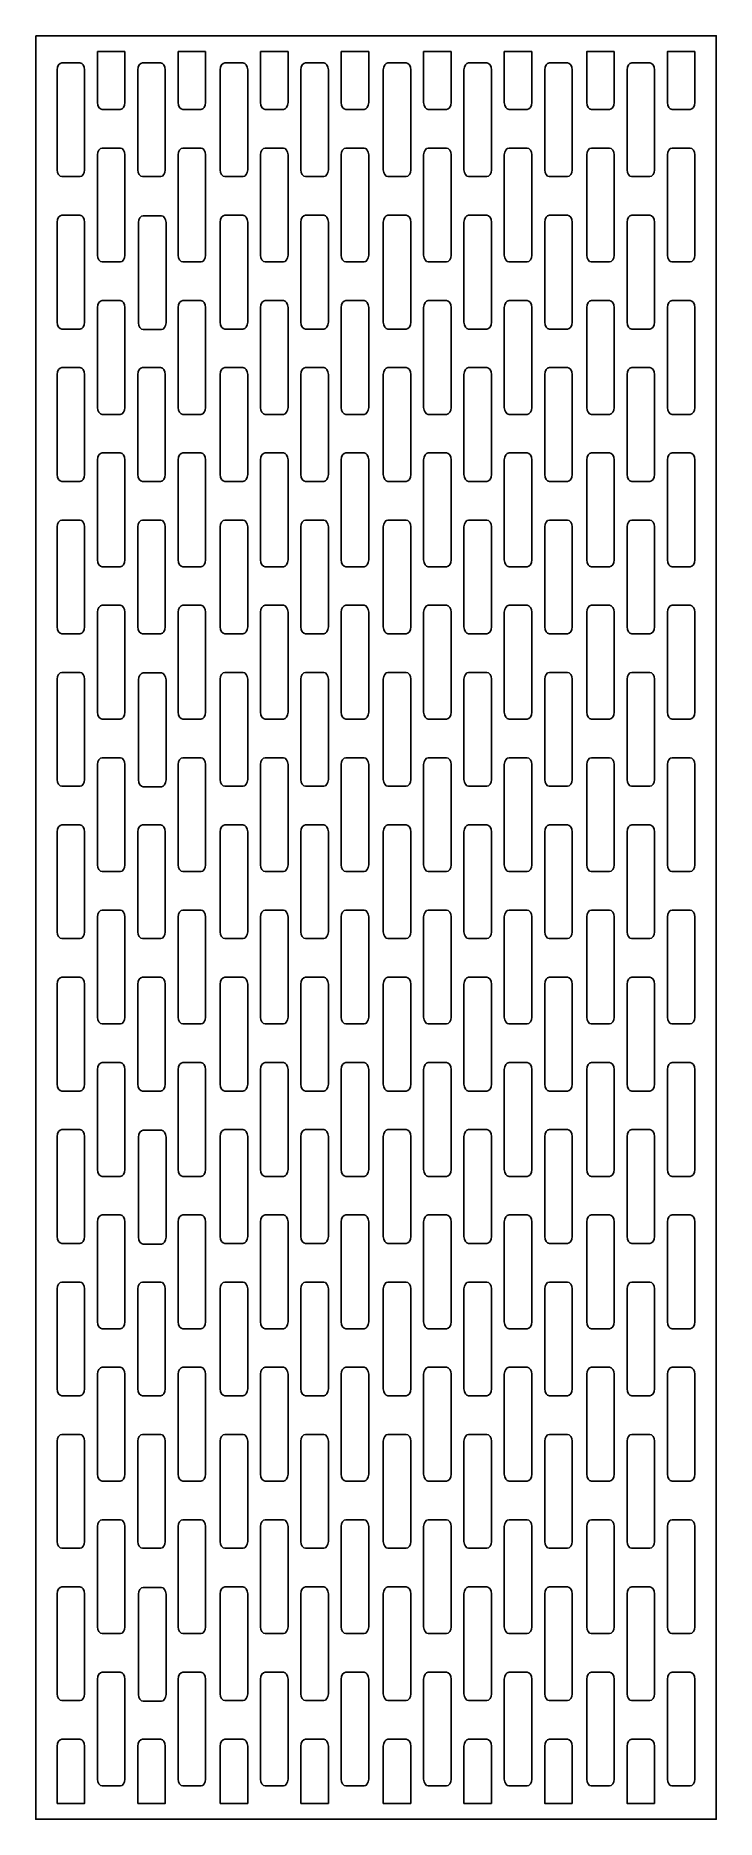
# Model space of a CAD drawing. Header units: centimetres. Extents: x -1.65 to 1.65, y -4.33 to 4.33.
import ezdxf

# ---------------------------------------------------------------- set-up
doc = ezdxf.new("R2010")
doc.units = ezdxf.units.CM
doc.header["$MEASUREMENT"] = 0
doc.layers.add('Layer 1', color=7, linetype='Continuous')

msp = doc.modelspace()

# ---------------------------------------------------------------- linework, layer by layer
at = {"layer": 'Layer 1', "color": 177}
for points, knots in [([(-1.65245, 4.33143), (-1.65245, 4.33143), (1.65245, 4.33143), (1.65245, 4.33143), (1.65245, 4.33143), (1.65245, 4.33143), (1.65245, -4.33143), (1.65245, -4.33143), (1.65245, -4.33143), (1.65245, -4.33143), (-1.65245, -4.33143), (-1.65245, -4.33143), (-1.65245, -4.33143), (-1.65245, -4.33143), (-1.65245, 4.33143), (-1.65245, 4.33143)], [0, 0, 0, 0, 0.2, 0.2, 0.2, 0.2, 0.4, 0.4, 0.4, 0.4, 0.6, 0.6, 0.6, 0.6, 1, 1, 1, 1]), ([(-1.21892, 4.25406), (-1.21892, 4.25406), (-1.21892, 4.0061), (-1.21892, 4.0061), (-1.21892, 4.0061), (-1.21892, 3.98771), (-1.22912, 3.97267), (-1.24161, 3.97267), (-1.24161, 3.97267), (-1.24161, 3.97267), (-1.32931, 3.97267), (-1.32931, 3.97267), (-1.32931, 3.97267), (-1.34179, 3.97267), (-1.352, 3.98771), (-1.352, 4.0061), (-1.352, 4.0061), (-1.352, 4.0061), (-1.352, 4.25406), (-1.352, 4.25406), (-1.352, 4.25406), (-1.352, 4.25406), (-1.21892, 4.25406), (-1.21892, 4.25406)], [0, 0, 0, 0, 0.1428571, 0.1428571, 0.1428571, 0.1428571, 0.2857143, 0.2857143, 0.2857143, 0.2857143, 0.4285714, 0.4285714, 0.4285714, 0.4285714, 0.5714286, 0.5714286, 0.5714286, 0.5714286, 0.7142857, 0.7142857, 0.7142857, 0.7142857, 1, 1, 1, 1]), ([(-0.82714, 4.25406), (-0.82714, 4.25406), (-0.82714, 4.0061), (-0.82714, 4.0061), (-0.82714, 4.0061), (-0.82714, 3.98771), (-0.83736, 3.97267), (-0.84984, 3.97267), (-0.84984, 3.97267), (-0.84984, 3.97267), (-0.93754, 3.97267), (-0.93754, 3.97267), (-0.93754, 3.97267), (-0.95002, 3.97267), (-0.96023, 3.98771), (-0.96023, 4.0061), (-0.96023, 4.0061), (-0.96023, 4.0061), (-0.96023, 4.25406), (-0.96023, 4.25406), (-0.96023, 4.25406), (-0.96023, 4.25406), (-0.82714, 4.25406), (-0.82714, 4.25406)], [0, 0, 0, 0, 0.1428571, 0.1428571, 0.1428571, 0.1428571, 0.2857143, 0.2857143, 0.2857143, 0.2857143, 0.4285714, 0.4285714, 0.4285714, 0.4285714, 0.5714286, 0.5714286, 0.5714286, 0.5714286, 0.7142857, 0.7142857, 0.7142857, 0.7142857, 1, 1, 1, 1]), ([(-0.42725, 4.25406), (-0.42725, 4.25406), (-0.42725, 4.0061), (-0.42725, 4.0061), (-0.42725, 4.0061), (-0.42725, 3.98771), (-0.43744, 3.97267), (-0.44993, 3.97267), (-0.44993, 3.97267), (-0.44993, 3.97267), (-0.53764, 3.97267), (-0.53764, 3.97267), (-0.53764, 3.97267), (-0.55012, 3.97267), (-0.56032, 3.98771), (-0.56032, 4.0061), (-0.56032, 4.0061), (-0.56032, 4.0061), (-0.56032, 4.25406), (-0.56032, 4.25406), (-0.56032, 4.25406), (-0.56032, 4.25406), (-0.42725, 4.25406), (-0.42725, 4.25406)], [0, 0, 0, 0, 0.1428571, 0.1428571, 0.1428571, 0.1428571, 0.2857143, 0.2857143, 0.2857143, 0.2857143, 0.4285714, 0.4285714, 0.4285714, 0.4285714, 0.5714286, 0.5714286, 0.5714286, 0.5714286, 0.7142857, 0.7142857, 0.7142857, 0.7142857, 1, 1, 1, 1]), ([(-0.03546, 4.25406), (-0.03546, 4.25406), (-0.03546, 4.0061), (-0.03546, 4.0061), (-0.03546, 4.0061), (-0.03546, 3.98771), (-0.04568, 3.97267), (-0.05817, 3.97267), (-0.05817, 3.97267), (-0.05817, 3.97267), (-0.14587, 3.97267), (-0.14587, 3.97267), (-0.14587, 3.97267), (-0.15834, 3.97267), (-0.16856, 3.98771), (-0.16856, 4.0061), (-0.16856, 4.0061), (-0.16856, 4.0061), (-0.16856, 4.25406), (-0.16856, 4.25406), (-0.16856, 4.25406), (-0.16856, 4.25406), (-0.03546, 4.25406), (-0.03546, 4.25406)], [0, 0, 0, 0, 0.1428571, 0.1428571, 0.1428571, 0.1428571, 0.2857143, 0.2857143, 0.2857143, 0.2857143, 0.4285714, 0.4285714, 0.4285714, 0.4285714, 0.5714286, 0.5714286, 0.5714286, 0.5714286, 0.7142857, 0.7142857, 0.7142857, 0.7142857, 1, 1, 1, 1]), ([(0.36443, 4.25406), (0.36443, 4.25406), (0.36443, 4.0061), (0.36443, 4.0061), (0.36443, 4.0061), (0.36443, 3.98771), (0.35423, 3.97267), (0.34174, 3.97267), (0.34174, 3.97267), (0.34174, 3.97267), (0.25403, 3.97267), (0.25403, 3.97267), (0.25403, 3.97267), (0.24157, 3.97267), (0.23135, 3.98771), (0.23135, 4.0061), (0.23135, 4.0061), (0.23135, 4.0061), (0.23135, 4.25406), (0.23135, 4.25406), (0.23135, 4.25406), (0.23135, 4.25406), (0.36443, 4.25406), (0.36443, 4.25406)], [0, 0, 0, 0, 0.1428571, 0.1428571, 0.1428571, 0.1428571, 0.2857143, 0.2857143, 0.2857143, 0.2857143, 0.4285714, 0.4285714, 0.4285714, 0.4285714, 0.5714286, 0.5714286, 0.5714286, 0.5714286, 0.7142857, 0.7142857, 0.7142857, 0.7142857, 1, 1, 1, 1]), ([(0.75621, 4.25406), (0.75621, 4.25406), (0.75621, 4.0061), (0.75621, 4.0061), (0.75621, 4.0061), (0.75621, 3.98771), (0.746, 3.97267), (0.73351, 3.97267), (0.73351, 3.97267), (0.73351, 3.97267), (0.64581, 3.97267), (0.64581, 3.97267), (0.64581, 3.97267), (0.63333, 3.97267), (0.62312, 3.98771), (0.62312, 4.0061), (0.62312, 4.0061), (0.62312, 4.0061), (0.62312, 4.25406), (0.62312, 4.25406), (0.62312, 4.25406), (0.62312, 4.25406), (0.75621, 4.25406), (0.75621, 4.25406)], [0, 0, 0, 0, 0.1428571, 0.1428571, 0.1428571, 0.1428571, 0.2857143, 0.2857143, 0.2857143, 0.2857143, 0.4285714, 0.4285714, 0.4285714, 0.4285714, 0.5714286, 0.5714286, 0.5714286, 0.5714286, 0.7142857, 0.7142857, 0.7142857, 0.7142857, 1, 1, 1, 1]), ([(1.15611, 4.25406), (1.15611, 4.25406), (1.15611, 4.0061), (1.15611, 4.0061), (1.15611, 4.0061), (1.15611, 3.98771), (1.1459, 3.97267), (1.13342, 3.97267), (1.13342, 3.97267), (1.13342, 3.97267), (1.04571, 3.97267), (1.04571, 3.97267), (1.04571, 3.97267), (1.03322, 3.97267), (1.02302, 3.98771), (1.02302, 4.0061), (1.02302, 4.0061), (1.02302, 4.0061), (1.02302, 4.25406), (1.02302, 4.25406), (1.02302, 4.25406), (1.02302, 4.25406), (1.15611, 4.25406), (1.15611, 4.25406)], [0, 0, 0, 0, 0.1428571, 0.1428571, 0.1428571, 0.1428571, 0.2857143, 0.2857143, 0.2857143, 0.2857143, 0.4285714, 0.4285714, 0.4285714, 0.4285714, 0.5714286, 0.5714286, 0.5714286, 0.5714286, 0.7142857, 0.7142857, 0.7142857, 0.7142857, 1, 1, 1, 1]), ([(1.54787, 4.25406), (1.54787, 4.25406), (1.54787, 4.0061), (1.54787, 4.0061), (1.54787, 4.0061), (1.54787, 3.98771), (1.53767, 3.97267), (1.52519, 3.97267), (1.52519, 3.97267), (1.52519, 3.97267), (1.43748, 3.97267), (1.43748, 3.97267), (1.43748, 3.97267), (1.425, 3.97267), (1.41479, 3.98771), (1.41479, 4.0061), (1.41479, 4.0061), (1.41479, 4.0061), (1.41479, 4.25406), (1.41479, 4.25406), (1.41479, 4.25406), (1.41479, 4.25406), (1.54787, 4.25406), (1.54787, 4.25406)], [0, 0, 0, 0, 0.1428571, 0.1428571, 0.1428571, 0.1428571, 0.2857143, 0.2857143, 0.2857143, 0.2857143, 0.4285714, 0.4285714, 0.4285714, 0.4285714, 0.5714286, 0.5714286, 0.5714286, 0.5714286, 0.7142857, 0.7142857, 0.7142857, 0.7142857, 1, 1, 1, 1]), ([(-1.52517, 4.19968), (-1.52517, 4.19968), (-1.43748, 4.19968), (-1.43748, 4.19968), (-1.43748, 4.19968), (-1.425, 4.19968), (-1.41478, 4.18463), (-1.41478, 4.16625), (-1.41478, 4.16625), (-1.41478, 4.16625), (-1.41478, 3.68022), (-1.41478, 3.68022), (-1.41478, 3.68022), (-1.41478, 3.66183), (-1.425, 3.64678), (-1.43748, 3.64678), (-1.43748, 3.64678), (-1.43748, 3.64678), (-1.52517, 3.64678), (-1.52517, 3.64678), (-1.52517, 3.64678), (-1.53767, 3.64678), (-1.54787, 3.66183), (-1.54787, 3.68022), (-1.54787, 3.68022), (-1.54787, 3.68022), (-1.54787, 4.16625), (-1.54787, 4.16625), (-1.54787, 4.16625), (-1.54787, 4.18463), (-1.53767, 4.19968), (-1.52517, 4.19968)], [0, 0, 0, 0, 0.1111111, 0.1111111, 0.1111111, 0.1111111, 0.2222222, 0.2222222, 0.2222222, 0.2222222, 0.3333333, 0.3333333, 0.3333333, 0.3333333, 0.4444444, 0.4444444, 0.4444444, 0.4444444, 0.5555556, 0.5555556, 0.5555556, 0.5555556, 0.6666667, 0.6666667, 0.6666667, 0.6666667, 0.7777778, 0.7777778, 0.7777778, 0.7777778, 1, 1, 1, 1]), ([(-1.13342, 4.19968), (-1.13342, 4.19968), (-1.04573, 4.19968), (-1.04573, 4.19968), (-1.04573, 4.19968), (-1.03323, 4.19968), (-1.02303, 4.18463), (-1.02303, 4.16625), (-1.02303, 4.16625), (-1.02303, 4.16625), (-1.02303, 3.68022), (-1.02303, 3.68022), (-1.02303, 3.68022), (-1.02303, 3.66183), (-1.03323, 3.64678), (-1.04573, 3.64678), (-1.04573, 3.64678), (-1.04573, 3.64678), (-1.13342, 3.64678), (-1.13342, 3.64678), (-1.13342, 3.64678), (-1.1459, 3.64678), (-1.15611, 3.66183), (-1.15611, 3.68022), (-1.15611, 3.68022), (-1.15611, 3.68022), (-1.15611, 4.16625), (-1.15611, 4.16625), (-1.15611, 4.16625), (-1.15611, 4.18463), (-1.1459, 4.19968), (-1.13342, 4.19968)], [0, 0, 0, 0, 0.1111111, 0.1111111, 0.1111111, 0.1111111, 0.2222222, 0.2222222, 0.2222222, 0.2222222, 0.3333333, 0.3333333, 0.3333333, 0.3333333, 0.4444444, 0.4444444, 0.4444444, 0.4444444, 0.5555556, 0.5555556, 0.5555556, 0.5555556, 0.6666667, 0.6666667, 0.6666667, 0.6666667, 0.7777778, 0.7777778, 0.7777778, 0.7777778, 1, 1, 1, 1]), ([(-0.7335, 4.19968), (-0.7335, 4.19968), (-0.6458, 4.19968), (-0.6458, 4.19968), (-0.6458, 4.19968), (-0.63333, 4.19968), (-0.62311, 4.18463), (-0.62311, 4.16625), (-0.62311, 4.16625), (-0.62311, 4.16625), (-0.62311, 3.68022), (-0.62311, 3.68022), (-0.62311, 3.68022), (-0.62311, 3.66183), (-0.63333, 3.64678), (-0.6458, 3.64678), (-0.6458, 3.64678), (-0.6458, 3.64678), (-0.7335, 3.64678), (-0.7335, 3.64678), (-0.7335, 3.64678), (-0.746, 3.64678), (-0.7562, 3.66183), (-0.7562, 3.68022), (-0.7562, 3.68022), (-0.7562, 3.68022), (-0.7562, 4.16625), (-0.7562, 4.16625), (-0.7562, 4.16625), (-0.7562, 4.18463), (-0.746, 4.19968), (-0.7335, 4.19968)], [0, 0, 0, 0, 0.1111111, 0.1111111, 0.1111111, 0.1111111, 0.2222222, 0.2222222, 0.2222222, 0.2222222, 0.3333333, 0.3333333, 0.3333333, 0.3333333, 0.4444444, 0.4444444, 0.4444444, 0.4444444, 0.5555556, 0.5555556, 0.5555556, 0.5555556, 0.6666667, 0.6666667, 0.6666667, 0.6666667, 0.7777778, 0.7777778, 0.7777778, 0.7777778, 1, 1, 1, 1]), ([(-0.34174, 4.19968), (-0.34174, 4.19968), (-0.25404, 4.19968), (-0.25404, 4.19968), (-0.25404, 4.19968), (-0.24156, 4.19968), (-0.23136, 4.18463), (-0.23136, 4.16625), (-0.23136, 4.16625), (-0.23136, 4.16625), (-0.23136, 3.68022), (-0.23136, 3.68022), (-0.23136, 3.68022), (-0.23136, 3.66183), (-0.24156, 3.64678), (-0.25404, 3.64678), (-0.25404, 3.64678), (-0.25404, 3.64678), (-0.34174, 3.64678), (-0.34174, 3.64678), (-0.34174, 3.64678), (-0.35423, 3.64678), (-0.36444, 3.66183), (-0.36444, 3.68022), (-0.36444, 3.68022), (-0.36444, 3.68022), (-0.36444, 4.16625), (-0.36444, 4.16625), (-0.36444, 4.16625), (-0.36444, 4.18463), (-0.35423, 4.19968), (-0.34174, 4.19968)], [0, 0, 0, 0, 0.1111111, 0.1111111, 0.1111111, 0.1111111, 0.2222222, 0.2222222, 0.2222222, 0.2222222, 0.3333333, 0.3333333, 0.3333333, 0.3333333, 0.4444444, 0.4444444, 0.4444444, 0.4444444, 0.5555556, 0.5555556, 0.5555556, 0.5555556, 0.6666667, 0.6666667, 0.6666667, 0.6666667, 0.7777778, 0.7777778, 0.7777778, 0.7777778, 1, 1, 1, 1]), ([(0.05817, 4.19968), (0.05817, 4.19968), (0.14588, 4.19968), (0.14588, 4.19968), (0.14588, 4.19968), (0.15834, 4.19968), (0.16856, 4.18463), (0.16856, 4.16625), (0.16856, 4.16625), (0.16856, 4.16625), (0.16856, 3.68022), (0.16856, 3.68022), (0.16856, 3.68022), (0.16856, 3.66183), (0.15834, 3.64678), (0.14588, 3.64678), (0.14588, 3.64678), (0.14588, 3.64678), (0.05817, 3.64678), (0.05817, 3.64678), (0.05817, 3.64678), (0.04568, 3.64678), (0.03547, 3.66183), (0.03547, 3.68022), (0.03547, 3.68022), (0.03547, 3.68022), (0.03547, 4.16625), (0.03547, 4.16625), (0.03547, 4.16625), (0.03547, 4.18463), (0.04568, 4.19968), (0.05817, 4.19968)], [0, 0, 0, 0, 0.1111111, 0.1111111, 0.1111111, 0.1111111, 0.2222222, 0.2222222, 0.2222222, 0.2222222, 0.3333333, 0.3333333, 0.3333333, 0.3333333, 0.4444444, 0.4444444, 0.4444444, 0.4444444, 0.5555556, 0.5555556, 0.5555556, 0.5555556, 0.6666667, 0.6666667, 0.6666667, 0.6666667, 0.7777778, 0.7777778, 0.7777778, 0.7777778, 1, 1, 1, 1]), ([(0.44994, 4.19968), (0.44994, 4.19968), (0.53762, 4.19968), (0.53762, 4.19968), (0.53762, 4.19968), (0.55012, 4.19968), (0.56032, 4.18464), (0.56032, 4.16626), (0.56032, 4.16626), (0.56032, 4.16626), (0.56032, 3.68022), (0.56032, 3.68022), (0.56032, 3.68022), (0.56032, 3.66183), (0.55012, 3.64679), (0.53762, 3.64679), (0.53762, 3.64679), (0.53762, 3.64679), (0.44994, 3.64679), (0.44994, 3.64679), (0.44994, 3.64679), (0.43744, 3.64679), (0.42723, 3.66183), (0.42723, 3.68022), (0.42723, 3.68022), (0.42723, 3.68022), (0.42723, 4.16626), (0.42723, 4.16626), (0.42723, 4.16626), (0.42723, 4.18464), (0.43744, 4.19968), (0.44994, 4.19968)], [0, 0, 0, 0, 0.1111111, 0.1111111, 0.1111111, 0.1111111, 0.2222222, 0.2222222, 0.2222222, 0.2222222, 0.3333333, 0.3333333, 0.3333333, 0.3333333, 0.4444444, 0.4444444, 0.4444444, 0.4444444, 0.5555556, 0.5555556, 0.5555556, 0.5555556, 0.6666667, 0.6666667, 0.6666667, 0.6666667, 0.7777778, 0.7777778, 0.7777778, 0.7777778, 1, 1, 1, 1]), ([(0.8417, 4.19968), (0.8417, 4.19968), (0.92939, 4.19968), (0.92939, 4.19968), (0.92939, 4.19968), (0.94188, 4.19968), (0.95209, 4.18463), (0.95209, 4.16625), (0.95209, 4.16625), (0.95209, 4.16625), (0.95209, 3.68022), (0.95209, 3.68022), (0.95209, 3.68022), (0.95209, 3.66183), (0.94188, 3.64678), (0.92939, 3.64678), (0.92939, 3.64678), (0.92939, 3.64678), (0.8417, 3.64678), (0.8417, 3.64678), (0.8417, 3.64678), (0.82921, 3.64678), (0.819, 3.66183), (0.819, 3.68022), (0.819, 3.68022), (0.819, 3.68022), (0.819, 4.16625), (0.819, 4.16625), (0.819, 4.16625), (0.819, 4.18463), (0.82921, 4.19968), (0.8417, 4.19968)], [0, 0, 0, 0, 0.1111111, 0.1111111, 0.1111111, 0.1111111, 0.2222222, 0.2222222, 0.2222222, 0.2222222, 0.3333333, 0.3333333, 0.3333333, 0.3333333, 0.4444444, 0.4444444, 0.4444444, 0.4444444, 0.5555556, 0.5555556, 0.5555556, 0.5555556, 0.6666667, 0.6666667, 0.6666667, 0.6666667, 0.7777778, 0.7777778, 0.7777778, 0.7777778, 1, 1, 1, 1]), ([(1.2416, 4.19968), (1.2416, 4.19968), (1.32929, 4.19968), (1.32929, 4.19968), (1.32929, 4.19968), (1.34178, 4.19968), (1.35199, 4.18464), (1.35199, 4.16626), (1.35199, 4.16626), (1.35199, 4.16626), (1.35199, 3.68022), (1.35199, 3.68022), (1.35199, 3.68022), (1.35199, 3.66183), (1.34178, 3.64679), (1.32929, 3.64679), (1.32929, 3.64679), (1.32929, 3.64679), (1.2416, 3.64679), (1.2416, 3.64679), (1.2416, 3.64679), (1.22912, 3.64679), (1.2189, 3.66183), (1.2189, 3.68022), (1.2189, 3.68022), (1.2189, 3.68022), (1.2189, 4.16626), (1.2189, 4.16626), (1.2189, 4.16626), (1.2189, 4.18464), (1.22912, 4.19968), (1.2416, 4.19968)], [0, 0, 0, 0, 0.1111111, 0.1111111, 0.1111111, 0.1111111, 0.2222222, 0.2222222, 0.2222222, 0.2222222, 0.3333333, 0.3333333, 0.3333333, 0.3333333, 0.4444444, 0.4444444, 0.4444444, 0.4444444, 0.5555556, 0.5555556, 0.5555556, 0.5555556, 0.6666667, 0.6666667, 0.6666667, 0.6666667, 0.7777778, 0.7777778, 0.7777778, 0.7777778, 1, 1, 1, 1]), ([(-1.32931, 3.78536), (-1.32931, 3.78536), (-1.24161, 3.78536), (-1.24161, 3.78536), (-1.24161, 3.78536), (-1.22912, 3.78536), (-1.21892, 3.77033), (-1.21892, 3.75194), (-1.21892, 3.75194), (-1.21892, 3.75194), (-1.21892, 3.2659), (-1.21892, 3.2659), (-1.21892, 3.2659), (-1.21892, 3.24752), (-1.22912, 3.23248), (-1.24161, 3.23248), (-1.24161, 3.23248), (-1.24161, 3.23248), (-1.32931, 3.23248), (-1.32931, 3.23248), (-1.32931, 3.23248), (-1.34179, 3.23248), (-1.352, 3.24752), (-1.352, 3.2659), (-1.352, 3.2659), (-1.352, 3.2659), (-1.352, 3.75194), (-1.352, 3.75194), (-1.352, 3.75194), (-1.352, 3.77033), (-1.34179, 3.78536), (-1.32931, 3.78536)], [0, 0, 0, 0, 0.1111111, 0.1111111, 0.1111111, 0.1111111, 0.2222222, 0.2222222, 0.2222222, 0.2222222, 0.3333333, 0.3333333, 0.3333333, 0.3333333, 0.4444444, 0.4444444, 0.4444444, 0.4444444, 0.5555556, 0.5555556, 0.5555556, 0.5555556, 0.6666667, 0.6666667, 0.6666667, 0.6666667, 0.7777778, 0.7777778, 0.7777778, 0.7777778, 1, 1, 1, 1]), ([(-0.93754, 3.78536), (-0.93754, 3.78536), (-0.84984, 3.78536), (-0.84984, 3.78536), (-0.84984, 3.78536), (-0.83736, 3.78536), (-0.82714, 3.77033), (-0.82714, 3.75194), (-0.82714, 3.75194), (-0.82714, 3.75194), (-0.82714, 3.2659), (-0.82714, 3.2659), (-0.82714, 3.2659), (-0.82714, 3.24752), (-0.83736, 3.23248), (-0.84984, 3.23248), (-0.84984, 3.23248), (-0.84984, 3.23248), (-0.93754, 3.23248), (-0.93754, 3.23248), (-0.93754, 3.23248), (-0.95002, 3.23248), (-0.96023, 3.24752), (-0.96023, 3.2659), (-0.96023, 3.2659), (-0.96023, 3.2659), (-0.96023, 3.75194), (-0.96023, 3.75194), (-0.96023, 3.75194), (-0.96023, 3.77033), (-0.95002, 3.78536), (-0.93754, 3.78536)], [0, 0, 0, 0, 0.1111111, 0.1111111, 0.1111111, 0.1111111, 0.2222222, 0.2222222, 0.2222222, 0.2222222, 0.3333333, 0.3333333, 0.3333333, 0.3333333, 0.4444444, 0.4444444, 0.4444444, 0.4444444, 0.5555556, 0.5555556, 0.5555556, 0.5555556, 0.6666667, 0.6666667, 0.6666667, 0.6666667, 0.7777778, 0.7777778, 0.7777778, 0.7777778, 1, 1, 1, 1]), ([(-0.53764, 3.78536), (-0.53764, 3.78536), (-0.44993, 3.78536), (-0.44993, 3.78536), (-0.44993, 3.78536), (-0.43744, 3.78536), (-0.42725, 3.77033), (-0.42725, 3.75194), (-0.42725, 3.75194), (-0.42725, 3.75194), (-0.42725, 3.2659), (-0.42725, 3.2659), (-0.42725, 3.2659), (-0.42725, 3.24752), (-0.43744, 3.23248), (-0.44993, 3.23248), (-0.44993, 3.23248), (-0.44993, 3.23248), (-0.53764, 3.23248), (-0.53764, 3.23248), (-0.53764, 3.23248), (-0.55012, 3.23248), (-0.56032, 3.24752), (-0.56032, 3.2659), (-0.56032, 3.2659), (-0.56032, 3.2659), (-0.56032, 3.75194), (-0.56032, 3.75194), (-0.56032, 3.75194), (-0.56032, 3.77033), (-0.55012, 3.78536), (-0.53764, 3.78536)], [0, 0, 0, 0, 0.1111111, 0.1111111, 0.1111111, 0.1111111, 0.2222222, 0.2222222, 0.2222222, 0.2222222, 0.3333333, 0.3333333, 0.3333333, 0.3333333, 0.4444444, 0.4444444, 0.4444444, 0.4444444, 0.5555556, 0.5555556, 0.5555556, 0.5555556, 0.6666667, 0.6666667, 0.6666667, 0.6666667, 0.7777778, 0.7777778, 0.7777778, 0.7777778, 1, 1, 1, 1]), ([(-0.14587, 3.78537), (-0.14587, 3.78537), (-0.05817, 3.78537), (-0.05817, 3.78537), (-0.05817, 3.78537), (-0.04568, 3.78537), (-0.03546, 3.77033), (-0.03546, 3.75195), (-0.03546, 3.75195), (-0.03546, 3.75195), (-0.03546, 3.26591), (-0.03546, 3.26591), (-0.03546, 3.26591), (-0.03546, 3.24752), (-0.04568, 3.23249), (-0.05817, 3.23249), (-0.05817, 3.23249), (-0.05817, 3.23249), (-0.14587, 3.23249), (-0.14587, 3.23249), (-0.14587, 3.23249), (-0.15834, 3.23249), (-0.16856, 3.24752), (-0.16856, 3.26591), (-0.16856, 3.26591), (-0.16856, 3.26591), (-0.16856, 3.75195), (-0.16856, 3.75195), (-0.16856, 3.75195), (-0.16856, 3.77033), (-0.15834, 3.78537), (-0.14587, 3.78537)], [0, 0, 0, 0, 0.1111111, 0.1111111, 0.1111111, 0.1111111, 0.2222222, 0.2222222, 0.2222222, 0.2222222, 0.3333333, 0.3333333, 0.3333333, 0.3333333, 0.4444444, 0.4444444, 0.4444444, 0.4444444, 0.5555556, 0.5555556, 0.5555556, 0.5555556, 0.6666667, 0.6666667, 0.6666667, 0.6666667, 0.7777778, 0.7777778, 0.7777778, 0.7777778, 1, 1, 1, 1]), ([(0.25403, 3.78537), (0.25403, 3.78537), (0.34174, 3.78537), (0.34174, 3.78537), (0.34174, 3.78537), (0.35423, 3.78537), (0.36443, 3.77033), (0.36443, 3.75195), (0.36443, 3.75195), (0.36443, 3.75195), (0.36443, 3.26591), (0.36443, 3.26591), (0.36443, 3.26591), (0.36443, 3.24752), (0.35423, 3.23249), (0.34174, 3.23249), (0.34174, 3.23249), (0.34174, 3.23249), (0.25403, 3.23249), (0.25403, 3.23249), (0.25403, 3.23249), (0.24157, 3.23249), (0.23135, 3.24752), (0.23135, 3.26591), (0.23135, 3.26591), (0.23135, 3.26591), (0.23135, 3.75195), (0.23135, 3.75195), (0.23135, 3.75195), (0.23135, 3.77033), (0.24157, 3.78537), (0.25403, 3.78537)], [0, 0, 0, 0, 0.1111111, 0.1111111, 0.1111111, 0.1111111, 0.2222222, 0.2222222, 0.2222222, 0.2222222, 0.3333333, 0.3333333, 0.3333333, 0.3333333, 0.4444444, 0.4444444, 0.4444444, 0.4444444, 0.5555556, 0.5555556, 0.5555556, 0.5555556, 0.6666667, 0.6666667, 0.6666667, 0.6666667, 0.7777778, 0.7777778, 0.7777778, 0.7777778, 1, 1, 1, 1]), ([(0.64581, 3.78537), (0.64581, 3.78537), (0.73351, 3.78537), (0.73351, 3.78537), (0.73351, 3.78537), (0.746, 3.78537), (0.75621, 3.77033), (0.75621, 3.75195), (0.75621, 3.75195), (0.75621, 3.75195), (0.75621, 3.26591), (0.75621, 3.26591), (0.75621, 3.26591), (0.75621, 3.24752), (0.746, 3.23249), (0.73351, 3.23249), (0.73351, 3.23249), (0.73351, 3.23249), (0.64581, 3.23249), (0.64581, 3.23249), (0.64581, 3.23249), (0.63333, 3.23249), (0.62312, 3.24752), (0.62312, 3.26591), (0.62312, 3.26591), (0.62312, 3.26591), (0.62312, 3.75195), (0.62312, 3.75195), (0.62312, 3.75195), (0.62312, 3.77033), (0.63333, 3.78537), (0.64581, 3.78537)], [0, 0, 0, 0, 0.1111111, 0.1111111, 0.1111111, 0.1111111, 0.2222222, 0.2222222, 0.2222222, 0.2222222, 0.3333333, 0.3333333, 0.3333333, 0.3333333, 0.4444444, 0.4444444, 0.4444444, 0.4444444, 0.5555556, 0.5555556, 0.5555556, 0.5555556, 0.6666667, 0.6666667, 0.6666667, 0.6666667, 0.7777778, 0.7777778, 0.7777778, 0.7777778, 1, 1, 1, 1]), ([(1.04571, 3.78537), (1.04571, 3.78537), (1.13342, 3.78537), (1.13342, 3.78537), (1.13342, 3.78537), (1.1459, 3.78537), (1.15611, 3.77033), (1.15611, 3.75195), (1.15611, 3.75195), (1.15611, 3.75195), (1.15611, 3.26591), (1.15611, 3.26591), (1.15611, 3.26591), (1.15611, 3.24752), (1.1459, 3.23249), (1.13342, 3.23249), (1.13342, 3.23249), (1.13342, 3.23249), (1.04571, 3.23249), (1.04571, 3.23249), (1.04571, 3.23249), (1.03322, 3.23249), (1.02302, 3.24752), (1.02302, 3.26591), (1.02302, 3.26591), (1.02302, 3.26591), (1.02302, 3.75195), (1.02302, 3.75195), (1.02302, 3.75195), (1.02302, 3.77033), (1.03322, 3.78537), (1.04571, 3.78537)], [0, 0, 0, 0, 0.1111111, 0.1111111, 0.1111111, 0.1111111, 0.2222222, 0.2222222, 0.2222222, 0.2222222, 0.3333333, 0.3333333, 0.3333333, 0.3333333, 0.4444444, 0.4444444, 0.4444444, 0.4444444, 0.5555556, 0.5555556, 0.5555556, 0.5555556, 0.6666667, 0.6666667, 0.6666667, 0.6666667, 0.7777778, 0.7777778, 0.7777778, 0.7777778, 1, 1, 1, 1]), ([(1.43748, 3.78536), (1.43748, 3.78536), (1.52519, 3.78536), (1.52519, 3.78536), (1.52519, 3.78536), (1.53767, 3.78536), (1.54787, 3.77033), (1.54787, 3.75194), (1.54787, 3.75194), (1.54787, 3.75194), (1.54787, 3.2659), (1.54787, 3.2659), (1.54787, 3.2659), (1.54787, 3.24752), (1.53767, 3.23248), (1.52519, 3.23248), (1.52519, 3.23248), (1.52519, 3.23248), (1.43748, 3.23248), (1.43748, 3.23248), (1.43748, 3.23248), (1.425, 3.23248), (1.41479, 3.24752), (1.41479, 3.2659), (1.41479, 3.2659), (1.41479, 3.2659), (1.41479, 3.75194), (1.41479, 3.75194), (1.41479, 3.75194), (1.41479, 3.77033), (1.425, 3.78536), (1.43748, 3.78536)], [0, 0, 0, 0, 0.1111111, 0.1111111, 0.1111111, 0.1111111, 0.2222222, 0.2222222, 0.2222222, 0.2222222, 0.3333333, 0.3333333, 0.3333333, 0.3333333, 0.4444444, 0.4444444, 0.4444444, 0.4444444, 0.5555556, 0.5555556, 0.5555556, 0.5555556, 0.6666667, 0.6666667, 0.6666667, 0.6666667, 0.7777778, 0.7777778, 0.7777778, 0.7777778, 1, 1, 1, 1]), ([(-1.52517, 3.45948), (-1.52517, 3.45948), (-1.43748, 3.45948), (-1.43748, 3.45948), (-1.43748, 3.45948), (-1.425, 3.45948), (-1.41478, 3.44445), (-1.41478, 3.42605), (-1.41478, 3.42605), (-1.41478, 3.42605), (-1.41478, 2.94002), (-1.41478, 2.94002), (-1.41478, 2.94002), (-1.41478, 2.92164), (-1.425, 2.9066), (-1.43748, 2.9066), (-1.43748, 2.9066), (-1.43748, 2.9066), (-1.52517, 2.9066), (-1.52517, 2.9066), (-1.52517, 2.9066), (-1.53767, 2.9066), (-1.54787, 2.92164), (-1.54787, 2.94002), (-1.54787, 2.94002), (-1.54787, 2.94002), (-1.54787, 3.42605), (-1.54787, 3.42605), (-1.54787, 3.42605), (-1.54787, 3.44445), (-1.53767, 3.45948), (-1.52517, 3.45948)], [0, 0, 0, 0, 0.1111111, 0.1111111, 0.1111111, 0.1111111, 0.2222222, 0.2222222, 0.2222222, 0.2222222, 0.3333333, 0.3333333, 0.3333333, 0.3333333, 0.4444444, 0.4444444, 0.4444444, 0.4444444, 0.5555556, 0.5555556, 0.5555556, 0.5555556, 0.6666667, 0.6666667, 0.6666667, 0.6666667, 0.7777778, 0.7777778, 0.7777778, 0.7777778, 1, 1, 1, 1]), ([(-1.13002, 3.45668), (-1.13002, 3.45668), (-1.04231, 3.45668), (-1.04231, 3.45668), (-1.04231, 3.45668), (-1.02982, 3.45668), (-1.01962, 3.44164), (-1.01962, 3.42325), (-1.01962, 3.42325), (-1.01962, 3.42325), (-1.01962, 2.93722), (-1.01962, 2.93722), (-1.01962, 2.93722), (-1.01962, 2.91883), (-1.02982, 2.9038), (-1.04231, 2.9038), (-1.04231, 2.9038), (-1.04231, 2.9038), (-1.13002, 2.9038), (-1.13002, 2.9038), (-1.13002, 2.9038), (-1.14249, 2.9038), (-1.1527, 2.91883), (-1.1527, 2.93722), (-1.1527, 2.93722), (-1.1527, 2.93722), (-1.1527, 3.42325), (-1.1527, 3.42325), (-1.1527, 3.42325), (-1.1527, 3.44164), (-1.14249, 3.45668), (-1.13002, 3.45668)], [0, 0, 0, 0, 0.1111111, 0.1111111, 0.1111111, 0.1111111, 0.2222222, 0.2222222, 0.2222222, 0.2222222, 0.3333333, 0.3333333, 0.3333333, 0.3333333, 0.4444444, 0.4444444, 0.4444444, 0.4444444, 0.5555556, 0.5555556, 0.5555556, 0.5555556, 0.6666667, 0.6666667, 0.6666667, 0.6666667, 0.7777778, 0.7777778, 0.7777778, 0.7777778, 1, 1, 1, 1]), ([(-0.7335, 3.45948), (-0.7335, 3.45948), (-0.6458, 3.45948), (-0.6458, 3.45948), (-0.6458, 3.45948), (-0.63333, 3.45948), (-0.62311, 3.44445), (-0.62311, 3.42605), (-0.62311, 3.42605), (-0.62311, 3.42605), (-0.62311, 2.94002), (-0.62311, 2.94002), (-0.62311, 2.94002), (-0.62311, 2.92164), (-0.63333, 2.9066), (-0.6458, 2.9066), (-0.6458, 2.9066), (-0.6458, 2.9066), (-0.7335, 2.9066), (-0.7335, 2.9066), (-0.7335, 2.9066), (-0.746, 2.9066), (-0.7562, 2.92164), (-0.7562, 2.94002), (-0.7562, 2.94002), (-0.7562, 2.94002), (-0.7562, 3.42605), (-0.7562, 3.42605), (-0.7562, 3.42605), (-0.7562, 3.44445), (-0.746, 3.45948), (-0.7335, 3.45948)], [0, 0, 0, 0, 0.1111111, 0.1111111, 0.1111111, 0.1111111, 0.2222222, 0.2222222, 0.2222222, 0.2222222, 0.3333333, 0.3333333, 0.3333333, 0.3333333, 0.4444444, 0.4444444, 0.4444444, 0.4444444, 0.5555556, 0.5555556, 0.5555556, 0.5555556, 0.6666667, 0.6666667, 0.6666667, 0.6666667, 0.7777778, 0.7777778, 0.7777778, 0.7777778, 1, 1, 1, 1]), ([(-0.34174, 3.45948), (-0.34174, 3.45948), (-0.25404, 3.45948), (-0.25404, 3.45948), (-0.25404, 3.45948), (-0.24156, 3.45948), (-0.23136, 3.44445), (-0.23136, 3.42605), (-0.23136, 3.42605), (-0.23136, 3.42605), (-0.23136, 2.94002), (-0.23136, 2.94002), (-0.23136, 2.94002), (-0.23136, 2.92164), (-0.24156, 2.9066), (-0.25404, 2.9066), (-0.25404, 2.9066), (-0.25404, 2.9066), (-0.34174, 2.9066), (-0.34174, 2.9066), (-0.34174, 2.9066), (-0.35423, 2.9066), (-0.36444, 2.92164), (-0.36444, 2.94002), (-0.36444, 2.94002), (-0.36444, 2.94002), (-0.36444, 3.42605), (-0.36444, 3.42605), (-0.36444, 3.42605), (-0.36444, 3.44445), (-0.35423, 3.45948), (-0.34174, 3.45948)], [0, 0, 0, 0, 0.1111111, 0.1111111, 0.1111111, 0.1111111, 0.2222222, 0.2222222, 0.2222222, 0.2222222, 0.3333333, 0.3333333, 0.3333333, 0.3333333, 0.4444444, 0.4444444, 0.4444444, 0.4444444, 0.5555556, 0.5555556, 0.5555556, 0.5555556, 0.6666667, 0.6666667, 0.6666667, 0.6666667, 0.7777778, 0.7777778, 0.7777778, 0.7777778, 1, 1, 1, 1]), ([(0.05817, 3.45948), (0.05817, 3.45948), (0.14588, 3.45948), (0.14588, 3.45948), (0.14588, 3.45948), (0.15834, 3.45948), (0.16856, 3.44445), (0.16856, 3.42605), (0.16856, 3.42605), (0.16856, 3.42605), (0.16856, 2.94002), (0.16856, 2.94002), (0.16856, 2.94002), (0.16856, 2.92164), (0.15834, 2.9066), (0.14588, 2.9066), (0.14588, 2.9066), (0.14588, 2.9066), (0.05817, 2.9066), (0.05817, 2.9066), (0.05817, 2.9066), (0.04568, 2.9066), (0.03547, 2.92164), (0.03547, 2.94002), (0.03547, 2.94002), (0.03547, 2.94002), (0.03547, 3.42605), (0.03547, 3.42605), (0.03547, 3.42605), (0.03547, 3.44445), (0.04568, 3.45948), (0.05817, 3.45948)], [0, 0, 0, 0, 0.1111111, 0.1111111, 0.1111111, 0.1111111, 0.2222222, 0.2222222, 0.2222222, 0.2222222, 0.3333333, 0.3333333, 0.3333333, 0.3333333, 0.4444444, 0.4444444, 0.4444444, 0.4444444, 0.5555556, 0.5555556, 0.5555556, 0.5555556, 0.6666667, 0.6666667, 0.6666667, 0.6666667, 0.7777778, 0.7777778, 0.7777778, 0.7777778, 1, 1, 1, 1]), ([(0.44994, 3.45948), (0.44994, 3.45948), (0.53762, 3.45948), (0.53762, 3.45948), (0.53762, 3.45948), (0.55012, 3.45948), (0.56032, 3.44445), (0.56032, 3.42605), (0.56032, 3.42605), (0.56032, 3.42605), (0.56032, 2.94003), (0.56032, 2.94003), (0.56032, 2.94003), (0.56032, 2.92164), (0.55012, 2.9066), (0.53762, 2.9066), (0.53762, 2.9066), (0.53762, 2.9066), (0.44994, 2.9066), (0.44994, 2.9066), (0.44994, 2.9066), (0.43744, 2.9066), (0.42723, 2.92164), (0.42723, 2.94003), (0.42723, 2.94003), (0.42723, 2.94003), (0.42723, 3.42605), (0.42723, 3.42605), (0.42723, 3.42605), (0.42723, 3.44445), (0.43744, 3.45948), (0.44994, 3.45948)], [0, 0, 0, 0, 0.1111111, 0.1111111, 0.1111111, 0.1111111, 0.2222222, 0.2222222, 0.2222222, 0.2222222, 0.3333333, 0.3333333, 0.3333333, 0.3333333, 0.4444444, 0.4444444, 0.4444444, 0.4444444, 0.5555556, 0.5555556, 0.5555556, 0.5555556, 0.6666667, 0.6666667, 0.6666667, 0.6666667, 0.7777778, 0.7777778, 0.7777778, 0.7777778, 1, 1, 1, 1]), ([(0.8417, 3.45948), (0.8417, 3.45948), (0.92939, 3.45948), (0.92939, 3.45948), (0.92939, 3.45948), (0.94188, 3.45948), (0.95209, 3.44445), (0.95209, 3.42605), (0.95209, 3.42605), (0.95209, 3.42605), (0.95209, 2.94002), (0.95209, 2.94002), (0.95209, 2.94002), (0.95209, 2.92164), (0.94188, 2.9066), (0.92939, 2.9066), (0.92939, 2.9066), (0.92939, 2.9066), (0.8417, 2.9066), (0.8417, 2.9066), (0.8417, 2.9066), (0.82921, 2.9066), (0.819, 2.92164), (0.819, 2.94002), (0.819, 2.94002), (0.819, 2.94002), (0.819, 3.42605), (0.819, 3.42605), (0.819, 3.42605), (0.819, 3.44445), (0.82921, 3.45948), (0.8417, 3.45948)], [0, 0, 0, 0, 0.1111111, 0.1111111, 0.1111111, 0.1111111, 0.2222222, 0.2222222, 0.2222222, 0.2222222, 0.3333333, 0.3333333, 0.3333333, 0.3333333, 0.4444444, 0.4444444, 0.4444444, 0.4444444, 0.5555556, 0.5555556, 0.5555556, 0.5555556, 0.6666667, 0.6666667, 0.6666667, 0.6666667, 0.7777778, 0.7777778, 0.7777778, 0.7777778, 1, 1, 1, 1]), ([(1.2416, 3.45948), (1.2416, 3.45948), (1.32929, 3.45948), (1.32929, 3.45948), (1.32929, 3.45948), (1.34178, 3.45948), (1.35199, 3.44445), (1.35199, 3.42605), (1.35199, 3.42605), (1.35199, 3.42605), (1.35199, 2.94003), (1.35199, 2.94003), (1.35199, 2.94003), (1.35199, 2.92164), (1.34178, 2.9066), (1.32929, 2.9066), (1.32929, 2.9066), (1.32929, 2.9066), (1.2416, 2.9066), (1.2416, 2.9066), (1.2416, 2.9066), (1.22912, 2.9066), (1.2189, 2.92164), (1.2189, 2.94003), (1.2189, 2.94003), (1.2189, 2.94003), (1.2189, 3.42605), (1.2189, 3.42605), (1.2189, 3.42605), (1.2189, 3.44445), (1.22912, 3.45948), (1.2416, 3.45948)], [0, 0, 0, 0, 0.1111111, 0.1111111, 0.1111111, 0.1111111, 0.2222222, 0.2222222, 0.2222222, 0.2222222, 0.3333333, 0.3333333, 0.3333333, 0.3333333, 0.4444444, 0.4444444, 0.4444444, 0.4444444, 0.5555556, 0.5555556, 0.5555556, 0.5555556, 0.6666667, 0.6666667, 0.6666667, 0.6666667, 0.7777778, 0.7777778, 0.7777778, 0.7777778, 1, 1, 1, 1]), ([(-1.32931, 3.04518), (-1.32931, 3.04518), (-1.24161, 3.04518), (-1.24161, 3.04518), (-1.24161, 3.04518), (-1.22912, 3.04518), (-1.21892, 3.03014), (-1.21892, 3.01175), (-1.21892, 3.01175), (-1.21892, 3.01175), (-1.21892, 2.52571), (-1.21892, 2.52571), (-1.21892, 2.52571), (-1.21892, 2.50732), (-1.22912, 2.49229), (-1.24161, 2.49229), (-1.24161, 2.49229), (-1.24161, 2.49229), (-1.32931, 2.49229), (-1.32931, 2.49229), (-1.32931, 2.49229), (-1.34179, 2.49229), (-1.352, 2.50732), (-1.352, 2.52571), (-1.352, 2.52571), (-1.352, 2.52571), (-1.352, 3.01175), (-1.352, 3.01175), (-1.352, 3.01175), (-1.352, 3.03014), (-1.34179, 3.04518), (-1.32931, 3.04518)], [0, 0, 0, 0, 0.1111111, 0.1111111, 0.1111111, 0.1111111, 0.2222222, 0.2222222, 0.2222222, 0.2222222, 0.3333333, 0.3333333, 0.3333333, 0.3333333, 0.4444444, 0.4444444, 0.4444444, 0.4444444, 0.5555556, 0.5555556, 0.5555556, 0.5555556, 0.6666667, 0.6666667, 0.6666667, 0.6666667, 0.7777778, 0.7777778, 0.7777778, 0.7777778, 1, 1, 1, 1]), ([(-0.93754, 3.04518), (-0.93754, 3.04518), (-0.84984, 3.04518), (-0.84984, 3.04518), (-0.84984, 3.04518), (-0.83736, 3.04518), (-0.82714, 3.03014), (-0.82714, 3.01175), (-0.82714, 3.01175), (-0.82714, 3.01175), (-0.82714, 2.52571), (-0.82714, 2.52571), (-0.82714, 2.52571), (-0.82714, 2.50732), (-0.83736, 2.49229), (-0.84984, 2.49229), (-0.84984, 2.49229), (-0.84984, 2.49229), (-0.93754, 2.49229), (-0.93754, 2.49229), (-0.93754, 2.49229), (-0.95002, 2.49229), (-0.96023, 2.50732), (-0.96023, 2.52571), (-0.96023, 2.52571), (-0.96023, 2.52571), (-0.96023, 3.01175), (-0.96023, 3.01175), (-0.96023, 3.01175), (-0.96023, 3.03014), (-0.95002, 3.04518), (-0.93754, 3.04518)], [0, 0, 0, 0, 0.1111111, 0.1111111, 0.1111111, 0.1111111, 0.2222222, 0.2222222, 0.2222222, 0.2222222, 0.3333333, 0.3333333, 0.3333333, 0.3333333, 0.4444444, 0.4444444, 0.4444444, 0.4444444, 0.5555556, 0.5555556, 0.5555556, 0.5555556, 0.6666667, 0.6666667, 0.6666667, 0.6666667, 0.7777778, 0.7777778, 0.7777778, 0.7777778, 1, 1, 1, 1]), ([(-0.53764, 3.04518), (-0.53764, 3.04518), (-0.44993, 3.04518), (-0.44993, 3.04518), (-0.44993, 3.04518), (-0.43744, 3.04518), (-0.42725, 3.03014), (-0.42725, 3.01175), (-0.42725, 3.01175), (-0.42725, 3.01175), (-0.42725, 2.52571), (-0.42725, 2.52571), (-0.42725, 2.52571), (-0.42725, 2.50732), (-0.43744, 2.49229), (-0.44993, 2.49229), (-0.44993, 2.49229), (-0.44993, 2.49229), (-0.53764, 2.49229), (-0.53764, 2.49229), (-0.53764, 2.49229), (-0.55012, 2.49229), (-0.56032, 2.50732), (-0.56032, 2.52571), (-0.56032, 2.52571), (-0.56032, 2.52571), (-0.56032, 3.01175), (-0.56032, 3.01175), (-0.56032, 3.01175), (-0.56032, 3.03014), (-0.55012, 3.04518), (-0.53764, 3.04518)], [0, 0, 0, 0, 0.1111111, 0.1111111, 0.1111111, 0.1111111, 0.2222222, 0.2222222, 0.2222222, 0.2222222, 0.3333333, 0.3333333, 0.3333333, 0.3333333, 0.4444444, 0.4444444, 0.4444444, 0.4444444, 0.5555556, 0.5555556, 0.5555556, 0.5555556, 0.6666667, 0.6666667, 0.6666667, 0.6666667, 0.7777778, 0.7777778, 0.7777778, 0.7777778, 1, 1, 1, 1]), ([(-0.14587, 3.04518), (-0.14587, 3.04518), (-0.05817, 3.04518), (-0.05817, 3.04518), (-0.05817, 3.04518), (-0.04568, 3.04518), (-0.03546, 3.03014), (-0.03546, 3.01176), (-0.03546, 3.01176), (-0.03546, 3.01176), (-0.03546, 2.52572), (-0.03546, 2.52572), (-0.03546, 2.52572), (-0.03546, 2.50734), (-0.04568, 2.49229), (-0.05817, 2.49229), (-0.05817, 2.49229), (-0.05817, 2.49229), (-0.14587, 2.49229), (-0.14587, 2.49229), (-0.14587, 2.49229), (-0.15834, 2.49229), (-0.16856, 2.50734), (-0.16856, 2.52572), (-0.16856, 2.52572), (-0.16856, 2.52572), (-0.16856, 3.01176), (-0.16856, 3.01176), (-0.16856, 3.01176), (-0.16856, 3.03014), (-0.15834, 3.04518), (-0.14587, 3.04518)], [0, 0, 0, 0, 0.1111111, 0.1111111, 0.1111111, 0.1111111, 0.2222222, 0.2222222, 0.2222222, 0.2222222, 0.3333333, 0.3333333, 0.3333333, 0.3333333, 0.4444444, 0.4444444, 0.4444444, 0.4444444, 0.5555556, 0.5555556, 0.5555556, 0.5555556, 0.6666667, 0.6666667, 0.6666667, 0.6666667, 0.7777778, 0.7777778, 0.7777778, 0.7777778, 1, 1, 1, 1]), ([(0.25403, 3.04518), (0.25403, 3.04518), (0.34174, 3.04518), (0.34174, 3.04518), (0.34174, 3.04518), (0.35423, 3.04518), (0.36443, 3.03014), (0.36443, 3.01176), (0.36443, 3.01176), (0.36443, 3.01176), (0.36443, 2.52572), (0.36443, 2.52572), (0.36443, 2.52572), (0.36443, 2.50734), (0.35423, 2.49229), (0.34174, 2.49229), (0.34174, 2.49229), (0.34174, 2.49229), (0.25403, 2.49229), (0.25403, 2.49229), (0.25403, 2.49229), (0.24157, 2.49229), (0.23135, 2.50734), (0.23135, 2.52572), (0.23135, 2.52572), (0.23135, 2.52572), (0.23135, 3.01176), (0.23135, 3.01176), (0.23135, 3.01176), (0.23135, 3.03014), (0.24157, 3.04518), (0.25403, 3.04518)], [0, 0, 0, 0, 0.1111111, 0.1111111, 0.1111111, 0.1111111, 0.2222222, 0.2222222, 0.2222222, 0.2222222, 0.3333333, 0.3333333, 0.3333333, 0.3333333, 0.4444444, 0.4444444, 0.4444444, 0.4444444, 0.5555556, 0.5555556, 0.5555556, 0.5555556, 0.6666667, 0.6666667, 0.6666667, 0.6666667, 0.7777778, 0.7777778, 0.7777778, 0.7777778, 1, 1, 1, 1]), ([(0.64581, 3.04518), (0.64581, 3.04518), (0.73351, 3.04518), (0.73351, 3.04518), (0.73351, 3.04518), (0.746, 3.04518), (0.75621, 3.03014), (0.75621, 3.01176), (0.75621, 3.01176), (0.75621, 3.01176), (0.75621, 2.52572), (0.75621, 2.52572), (0.75621, 2.52572), (0.75621, 2.50734), (0.746, 2.49229), (0.73351, 2.49229), (0.73351, 2.49229), (0.73351, 2.49229), (0.64581, 2.49229), (0.64581, 2.49229), (0.64581, 2.49229), (0.63333, 2.49229), (0.62312, 2.50734), (0.62312, 2.52572), (0.62312, 2.52572), (0.62312, 2.52572), (0.62312, 3.01176), (0.62312, 3.01176), (0.62312, 3.01176), (0.62312, 3.03014), (0.63333, 3.04518), (0.64581, 3.04518)], [0, 0, 0, 0, 0.1111111, 0.1111111, 0.1111111, 0.1111111, 0.2222222, 0.2222222, 0.2222222, 0.2222222, 0.3333333, 0.3333333, 0.3333333, 0.3333333, 0.4444444, 0.4444444, 0.4444444, 0.4444444, 0.5555556, 0.5555556, 0.5555556, 0.5555556, 0.6666667, 0.6666667, 0.6666667, 0.6666667, 0.7777778, 0.7777778, 0.7777778, 0.7777778, 1, 1, 1, 1]), ([(1.04571, 3.04518), (1.04571, 3.04518), (1.13342, 3.04518), (1.13342, 3.04518), (1.13342, 3.04518), (1.1459, 3.04518), (1.15611, 3.03014), (1.15611, 3.01176), (1.15611, 3.01176), (1.15611, 3.01176), (1.15611, 2.52572), (1.15611, 2.52572), (1.15611, 2.52572), (1.15611, 2.50734), (1.1459, 2.49229), (1.13342, 2.49229), (1.13342, 2.49229), (1.13342, 2.49229), (1.04571, 2.49229), (1.04571, 2.49229), (1.04571, 2.49229), (1.03322, 2.49229), (1.02302, 2.50734), (1.02302, 2.52572), (1.02302, 2.52572), (1.02302, 2.52572), (1.02302, 3.01176), (1.02302, 3.01176), (1.02302, 3.01176), (1.02302, 3.03014), (1.03322, 3.04518), (1.04571, 3.04518)], [0, 0, 0, 0, 0.1111111, 0.1111111, 0.1111111, 0.1111111, 0.2222222, 0.2222222, 0.2222222, 0.2222222, 0.3333333, 0.3333333, 0.3333333, 0.3333333, 0.4444444, 0.4444444, 0.4444444, 0.4444444, 0.5555556, 0.5555556, 0.5555556, 0.5555556, 0.6666667, 0.6666667, 0.6666667, 0.6666667, 0.7777778, 0.7777778, 0.7777778, 0.7777778, 1, 1, 1, 1]), ([(1.43748, 3.04518), (1.43748, 3.04518), (1.52519, 3.04518), (1.52519, 3.04518), (1.52519, 3.04518), (1.53767, 3.04518), (1.54787, 3.03014), (1.54787, 3.01175), (1.54787, 3.01175), (1.54787, 3.01175), (1.54787, 2.52571), (1.54787, 2.52571), (1.54787, 2.52571), (1.54787, 2.50732), (1.53767, 2.49229), (1.52519, 2.49229), (1.52519, 2.49229), (1.52519, 2.49229), (1.43748, 2.49229), (1.43748, 2.49229), (1.43748, 2.49229), (1.425, 2.49229), (1.41479, 2.50732), (1.41479, 2.52571), (1.41479, 2.52571), (1.41479, 2.52571), (1.41479, 3.01175), (1.41479, 3.01175), (1.41479, 3.01175), (1.41479, 3.03014), (1.425, 3.04518), (1.43748, 3.04518)], [0, 0, 0, 0, 0.1111111, 0.1111111, 0.1111111, 0.1111111, 0.2222222, 0.2222222, 0.2222222, 0.2222222, 0.3333333, 0.3333333, 0.3333333, 0.3333333, 0.4444444, 0.4444444, 0.4444444, 0.4444444, 0.5555556, 0.5555556, 0.5555556, 0.5555556, 0.6666667, 0.6666667, 0.6666667, 0.6666667, 0.7777778, 0.7777778, 0.7777778, 0.7777778, 1, 1, 1, 1]), ([(-1.52517, 2.71929), (-1.52517, 2.71929), (-1.43748, 2.71929), (-1.43748, 2.71929), (-1.43748, 2.71929), (-1.425, 2.71929), (-1.41478, 2.70425), (-1.41478, 2.68587), (-1.41478, 2.68587), (-1.41478, 2.68587), (-1.41478, 2.19983), (-1.41478, 2.19983), (-1.41478, 2.19983), (-1.41478, 2.18144), (-1.425, 2.16641), (-1.43748, 2.16641), (-1.43748, 2.16641), (-1.43748, 2.16641), (-1.52517, 2.16641), (-1.52517, 2.16641), (-1.52517, 2.16641), (-1.53767, 2.16641), (-1.54787, 2.18144), (-1.54787, 2.19983), (-1.54787, 2.19983), (-1.54787, 2.19983), (-1.54787, 2.68587), (-1.54787, 2.68587), (-1.54787, 2.68587), (-1.54787, 2.70425), (-1.53767, 2.71929), (-1.52517, 2.71929)], [0, 0, 0, 0, 0.1111111, 0.1111111, 0.1111111, 0.1111111, 0.2222222, 0.2222222, 0.2222222, 0.2222222, 0.3333333, 0.3333333, 0.3333333, 0.3333333, 0.4444444, 0.4444444, 0.4444444, 0.4444444, 0.5555556, 0.5555556, 0.5555556, 0.5555556, 0.6666667, 0.6666667, 0.6666667, 0.6666667, 0.7777778, 0.7777778, 0.7777778, 0.7777778, 1, 1, 1, 1]), ([(-1.13342, 2.71929), (-1.13342, 2.71929), (-1.04573, 2.71929), (-1.04573, 2.71929), (-1.04573, 2.71929), (-1.03323, 2.71929), (-1.02303, 2.70425), (-1.02303, 2.68587), (-1.02303, 2.68587), (-1.02303, 2.68587), (-1.02303, 2.19983), (-1.02303, 2.19983), (-1.02303, 2.19983), (-1.02303, 2.18144), (-1.03323, 2.16641), (-1.04573, 2.16641), (-1.04573, 2.16641), (-1.04573, 2.16641), (-1.13342, 2.16641), (-1.13342, 2.16641), (-1.13342, 2.16641), (-1.1459, 2.16641), (-1.15611, 2.18144), (-1.15611, 2.19983), (-1.15611, 2.19983), (-1.15611, 2.19983), (-1.15611, 2.68587), (-1.15611, 2.68587), (-1.15611, 2.68587), (-1.15611, 2.70425), (-1.1459, 2.71929), (-1.13342, 2.71929)], [0, 0, 0, 0, 0.1111111, 0.1111111, 0.1111111, 0.1111111, 0.2222222, 0.2222222, 0.2222222, 0.2222222, 0.3333333, 0.3333333, 0.3333333, 0.3333333, 0.4444444, 0.4444444, 0.4444444, 0.4444444, 0.5555556, 0.5555556, 0.5555556, 0.5555556, 0.6666667, 0.6666667, 0.6666667, 0.6666667, 0.7777778, 0.7777778, 0.7777778, 0.7777778, 1, 1, 1, 1]), ([(-0.7335, 2.71929), (-0.7335, 2.71929), (-0.6458, 2.71929), (-0.6458, 2.71929), (-0.6458, 2.71929), (-0.63333, 2.71929), (-0.62311, 2.70425), (-0.62311, 2.68587), (-0.62311, 2.68587), (-0.62311, 2.68587), (-0.62311, 2.19983), (-0.62311, 2.19983), (-0.62311, 2.19983), (-0.62311, 2.18144), (-0.63333, 2.16641), (-0.6458, 2.16641), (-0.6458, 2.16641), (-0.6458, 2.16641), (-0.7335, 2.16641), (-0.7335, 2.16641), (-0.7335, 2.16641), (-0.746, 2.16641), (-0.7562, 2.18144), (-0.7562, 2.19983), (-0.7562, 2.19983), (-0.7562, 2.19983), (-0.7562, 2.68587), (-0.7562, 2.68587), (-0.7562, 2.68587), (-0.7562, 2.70425), (-0.746, 2.71929), (-0.7335, 2.71929)], [0, 0, 0, 0, 0.1111111, 0.1111111, 0.1111111, 0.1111111, 0.2222222, 0.2222222, 0.2222222, 0.2222222, 0.3333333, 0.3333333, 0.3333333, 0.3333333, 0.4444444, 0.4444444, 0.4444444, 0.4444444, 0.5555556, 0.5555556, 0.5555556, 0.5555556, 0.6666667, 0.6666667, 0.6666667, 0.6666667, 0.7777778, 0.7777778, 0.7777778, 0.7777778, 1, 1, 1, 1]), ([(-0.34174, 2.71929), (-0.34174, 2.71929), (-0.25404, 2.71929), (-0.25404, 2.71929), (-0.25404, 2.71929), (-0.24156, 2.71929), (-0.23136, 2.70425), (-0.23136, 2.68587), (-0.23136, 2.68587), (-0.23136, 2.68587), (-0.23136, 2.19983), (-0.23136, 2.19983), (-0.23136, 2.19983), (-0.23136, 2.18144), (-0.24156, 2.16641), (-0.25404, 2.16641), (-0.25404, 2.16641), (-0.25404, 2.16641), (-0.34174, 2.16641), (-0.34174, 2.16641), (-0.34174, 2.16641), (-0.35423, 2.16641), (-0.36444, 2.18144), (-0.36444, 2.19983), (-0.36444, 2.19983), (-0.36444, 2.19983), (-0.36444, 2.68587), (-0.36444, 2.68587), (-0.36444, 2.68587), (-0.36444, 2.70425), (-0.35423, 2.71929), (-0.34174, 2.71929)], [0, 0, 0, 0, 0.1111111, 0.1111111, 0.1111111, 0.1111111, 0.2222222, 0.2222222, 0.2222222, 0.2222222, 0.3333333, 0.3333333, 0.3333333, 0.3333333, 0.4444444, 0.4444444, 0.4444444, 0.4444444, 0.5555556, 0.5555556, 0.5555556, 0.5555556, 0.6666667, 0.6666667, 0.6666667, 0.6666667, 0.7777778, 0.7777778, 0.7777778, 0.7777778, 1, 1, 1, 1]), ([(0.05817, 2.71929), (0.05817, 2.71929), (0.14588, 2.71929), (0.14588, 2.71929), (0.14588, 2.71929), (0.15834, 2.71929), (0.16856, 2.70425), (0.16856, 2.68587), (0.16856, 2.68587), (0.16856, 2.68587), (0.16856, 2.19983), (0.16856, 2.19983), (0.16856, 2.19983), (0.16856, 2.18144), (0.15834, 2.16641), (0.14588, 2.16641), (0.14588, 2.16641), (0.14588, 2.16641), (0.05817, 2.16641), (0.05817, 2.16641), (0.05817, 2.16641), (0.04568, 2.16641), (0.03547, 2.18144), (0.03547, 2.19983), (0.03547, 2.19983), (0.03547, 2.19983), (0.03547, 2.68587), (0.03547, 2.68587), (0.03547, 2.68587), (0.03547, 2.70425), (0.04568, 2.71929), (0.05817, 2.71929)], [0, 0, 0, 0, 0.1111111, 0.1111111, 0.1111111, 0.1111111, 0.2222222, 0.2222222, 0.2222222, 0.2222222, 0.3333333, 0.3333333, 0.3333333, 0.3333333, 0.4444444, 0.4444444, 0.4444444, 0.4444444, 0.5555556, 0.5555556, 0.5555556, 0.5555556, 0.6666667, 0.6666667, 0.6666667, 0.6666667, 0.7777778, 0.7777778, 0.7777778, 0.7777778, 1, 1, 1, 1]), ([(0.44994, 2.7193), (0.44994, 2.7193), (0.53762, 2.7193), (0.53762, 2.7193), (0.53762, 2.7193), (0.55012, 2.7193), (0.56032, 2.70426), (0.56032, 2.68587), (0.56032, 2.68587), (0.56032, 2.68587), (0.56032, 2.19983), (0.56032, 2.19983), (0.56032, 2.19983), (0.56032, 2.18145), (0.55012, 2.16641), (0.53762, 2.16641), (0.53762, 2.16641), (0.53762, 2.16641), (0.44994, 2.16641), (0.44994, 2.16641), (0.44994, 2.16641), (0.43744, 2.16641), (0.42723, 2.18145), (0.42723, 2.19983), (0.42723, 2.19983), (0.42723, 2.19983), (0.42723, 2.68587), (0.42723, 2.68587), (0.42723, 2.68587), (0.42723, 2.70426), (0.43744, 2.7193), (0.44994, 2.7193)], [0, 0, 0, 0, 0.1111111, 0.1111111, 0.1111111, 0.1111111, 0.2222222, 0.2222222, 0.2222222, 0.2222222, 0.3333333, 0.3333333, 0.3333333, 0.3333333, 0.4444444, 0.4444444, 0.4444444, 0.4444444, 0.5555556, 0.5555556, 0.5555556, 0.5555556, 0.6666667, 0.6666667, 0.6666667, 0.6666667, 0.7777778, 0.7777778, 0.7777778, 0.7777778, 1, 1, 1, 1]), ([(0.8417, 2.71929), (0.8417, 2.71929), (0.92939, 2.71929), (0.92939, 2.71929), (0.92939, 2.71929), (0.94188, 2.71929), (0.95209, 2.70425), (0.95209, 2.68587), (0.95209, 2.68587), (0.95209, 2.68587), (0.95209, 2.19983), (0.95209, 2.19983), (0.95209, 2.19983), (0.95209, 2.18144), (0.94188, 2.16641), (0.92939, 2.16641), (0.92939, 2.16641), (0.92939, 2.16641), (0.8417, 2.16641), (0.8417, 2.16641), (0.8417, 2.16641), (0.82921, 2.16641), (0.819, 2.18144), (0.819, 2.19983), (0.819, 2.19983), (0.819, 2.19983), (0.819, 2.68587), (0.819, 2.68587), (0.819, 2.68587), (0.819, 2.70425), (0.82921, 2.71929), (0.8417, 2.71929)], [0, 0, 0, 0, 0.1111111, 0.1111111, 0.1111111, 0.1111111, 0.2222222, 0.2222222, 0.2222222, 0.2222222, 0.3333333, 0.3333333, 0.3333333, 0.3333333, 0.4444444, 0.4444444, 0.4444444, 0.4444444, 0.5555556, 0.5555556, 0.5555556, 0.5555556, 0.6666667, 0.6666667, 0.6666667, 0.6666667, 0.7777778, 0.7777778, 0.7777778, 0.7777778, 1, 1, 1, 1]), ([(1.2416, 2.7193), (1.2416, 2.7193), (1.32929, 2.7193), (1.32929, 2.7193), (1.32929, 2.7193), (1.34178, 2.7193), (1.35199, 2.70426), (1.35199, 2.68587), (1.35199, 2.68587), (1.35199, 2.68587), (1.35199, 2.19983), (1.35199, 2.19983), (1.35199, 2.19983), (1.35199, 2.18145), (1.34178, 2.16641), (1.32929, 2.16641), (1.32929, 2.16641), (1.32929, 2.16641), (1.2416, 2.16641), (1.2416, 2.16641), (1.2416, 2.16641), (1.22912, 2.16641), (1.2189, 2.18145), (1.2189, 2.19983), (1.2189, 2.19983), (1.2189, 2.19983), (1.2189, 2.68587), (1.2189, 2.68587), (1.2189, 2.68587), (1.2189, 2.70426), (1.22912, 2.7193), (1.2416, 2.7193)], [0, 0, 0, 0, 0.1111111, 0.1111111, 0.1111111, 0.1111111, 0.2222222, 0.2222222, 0.2222222, 0.2222222, 0.3333333, 0.3333333, 0.3333333, 0.3333333, 0.4444444, 0.4444444, 0.4444444, 0.4444444, 0.5555556, 0.5555556, 0.5555556, 0.5555556, 0.6666667, 0.6666667, 0.6666667, 0.6666667, 0.7777778, 0.7777778, 0.7777778, 0.7777778, 1, 1, 1, 1]), ([(-1.32931, 2.30499), (-1.32931, 2.30499), (-1.24161, 2.30499), (-1.24161, 2.30499), (-1.24161, 2.30499), (-1.22912, 2.30499), (-1.21892, 2.28996), (-1.21892, 2.27156), (-1.21892, 2.27156), (-1.21892, 2.27156), (-1.21892, 1.78553), (-1.21892, 1.78553), (-1.21892, 1.78553), (-1.21892, 1.76714), (-1.22912, 1.75211), (-1.24161, 1.75211), (-1.24161, 1.75211), (-1.24161, 1.75211), (-1.32931, 1.75211), (-1.32931, 1.75211), (-1.32931, 1.75211), (-1.34179, 1.75211), (-1.352, 1.76714), (-1.352, 1.78553), (-1.352, 1.78553), (-1.352, 1.78553), (-1.352, 2.27156), (-1.352, 2.27156), (-1.352, 2.27156), (-1.352, 2.28996), (-1.34179, 2.30499), (-1.32931, 2.30499)], [0, 0, 0, 0, 0.1111111, 0.1111111, 0.1111111, 0.1111111, 0.2222222, 0.2222222, 0.2222222, 0.2222222, 0.3333333, 0.3333333, 0.3333333, 0.3333333, 0.4444444, 0.4444444, 0.4444444, 0.4444444, 0.5555556, 0.5555556, 0.5555556, 0.5555556, 0.6666667, 0.6666667, 0.6666667, 0.6666667, 0.7777778, 0.7777778, 0.7777778, 0.7777778, 1, 1, 1, 1]), ([(-0.93754, 2.30499), (-0.93754, 2.30499), (-0.84984, 2.30499), (-0.84984, 2.30499), (-0.84984, 2.30499), (-0.83736, 2.30499), (-0.82714, 2.28996), (-0.82714, 2.27156), (-0.82714, 2.27156), (-0.82714, 2.27156), (-0.82714, 1.78553), (-0.82714, 1.78553), (-0.82714, 1.78553), (-0.82714, 1.76714), (-0.83736, 1.75211), (-0.84984, 1.75211), (-0.84984, 1.75211), (-0.84984, 1.75211), (-0.93754, 1.75211), (-0.93754, 1.75211), (-0.93754, 1.75211), (-0.95002, 1.75211), (-0.96023, 1.76714), (-0.96023, 1.78553), (-0.96023, 1.78553), (-0.96023, 1.78553), (-0.96023, 2.27156), (-0.96023, 2.27156), (-0.96023, 2.27156), (-0.96023, 2.28996), (-0.95002, 2.30499), (-0.93754, 2.30499)], [0, 0, 0, 0, 0.1111111, 0.1111111, 0.1111111, 0.1111111, 0.2222222, 0.2222222, 0.2222222, 0.2222222, 0.3333333, 0.3333333, 0.3333333, 0.3333333, 0.4444444, 0.4444444, 0.4444444, 0.4444444, 0.5555556, 0.5555556, 0.5555556, 0.5555556, 0.6666667, 0.6666667, 0.6666667, 0.6666667, 0.7777778, 0.7777778, 0.7777778, 0.7777778, 1, 1, 1, 1]), ([(-0.53764, 2.30499), (-0.53764, 2.30499), (-0.44993, 2.30499), (-0.44993, 2.30499), (-0.44993, 2.30499), (-0.43744, 2.30499), (-0.42725, 2.28996), (-0.42725, 2.27156), (-0.42725, 2.27156), (-0.42725, 2.27156), (-0.42725, 1.78553), (-0.42725, 1.78553), (-0.42725, 1.78553), (-0.42725, 1.76714), (-0.43744, 1.75211), (-0.44993, 1.75211), (-0.44993, 1.75211), (-0.44993, 1.75211), (-0.53764, 1.75211), (-0.53764, 1.75211), (-0.53764, 1.75211), (-0.55012, 1.75211), (-0.56032, 1.76714), (-0.56032, 1.78553), (-0.56032, 1.78553), (-0.56032, 1.78553), (-0.56032, 2.27156), (-0.56032, 2.27156), (-0.56032, 2.27156), (-0.56032, 2.28996), (-0.55012, 2.30499), (-0.53764, 2.30499)], [0, 0, 0, 0, 0.1111111, 0.1111111, 0.1111111, 0.1111111, 0.2222222, 0.2222222, 0.2222222, 0.2222222, 0.3333333, 0.3333333, 0.3333333, 0.3333333, 0.4444444, 0.4444444, 0.4444444, 0.4444444, 0.5555556, 0.5555556, 0.5555556, 0.5555556, 0.6666667, 0.6666667, 0.6666667, 0.6666667, 0.7777778, 0.7777778, 0.7777778, 0.7777778, 1, 1, 1, 1]), ([(-0.14587, 2.30499), (-0.14587, 2.30499), (-0.05817, 2.30499), (-0.05817, 2.30499), (-0.05817, 2.30499), (-0.04568, 2.30499), (-0.03546, 2.28996), (-0.03546, 2.27156), (-0.03546, 2.27156), (-0.03546, 2.27156), (-0.03546, 1.78553), (-0.03546, 1.78553), (-0.03546, 1.78553), (-0.03546, 1.76715), (-0.04568, 1.75211), (-0.05817, 1.75211), (-0.05817, 1.75211), (-0.05817, 1.75211), (-0.14587, 1.75211), (-0.14587, 1.75211), (-0.14587, 1.75211), (-0.15834, 1.75211), (-0.16856, 1.76715), (-0.16856, 1.78553), (-0.16856, 1.78553), (-0.16856, 1.78553), (-0.16856, 2.27156), (-0.16856, 2.27156), (-0.16856, 2.27156), (-0.16856, 2.28996), (-0.15834, 2.30499), (-0.14587, 2.30499)], [0, 0, 0, 0, 0.1111111, 0.1111111, 0.1111111, 0.1111111, 0.2222222, 0.2222222, 0.2222222, 0.2222222, 0.3333333, 0.3333333, 0.3333333, 0.3333333, 0.4444444, 0.4444444, 0.4444444, 0.4444444, 0.5555556, 0.5555556, 0.5555556, 0.5555556, 0.6666667, 0.6666667, 0.6666667, 0.6666667, 0.7777778, 0.7777778, 0.7777778, 0.7777778, 1, 1, 1, 1]), ([(0.25403, 2.30499), (0.25403, 2.30499), (0.34174, 2.30499), (0.34174, 2.30499), (0.34174, 2.30499), (0.35423, 2.30499), (0.36443, 2.28996), (0.36443, 2.27156), (0.36443, 2.27156), (0.36443, 2.27156), (0.36443, 1.78553), (0.36443, 1.78553), (0.36443, 1.78553), (0.36443, 1.76715), (0.35423, 1.75211), (0.34174, 1.75211), (0.34174, 1.75211), (0.34174, 1.75211), (0.25403, 1.75211), (0.25403, 1.75211), (0.25403, 1.75211), (0.24157, 1.75211), (0.23135, 1.76715), (0.23135, 1.78553), (0.23135, 1.78553), (0.23135, 1.78553), (0.23135, 2.27156), (0.23135, 2.27156), (0.23135, 2.27156), (0.23135, 2.28996), (0.24157, 2.30499), (0.25403, 2.30499)], [0, 0, 0, 0, 0.1111111, 0.1111111, 0.1111111, 0.1111111, 0.2222222, 0.2222222, 0.2222222, 0.2222222, 0.3333333, 0.3333333, 0.3333333, 0.3333333, 0.4444444, 0.4444444, 0.4444444, 0.4444444, 0.5555556, 0.5555556, 0.5555556, 0.5555556, 0.6666667, 0.6666667, 0.6666667, 0.6666667, 0.7777778, 0.7777778, 0.7777778, 0.7777778, 1, 1, 1, 1]), ([(0.64581, 2.30499), (0.64581, 2.30499), (0.73351, 2.30499), (0.73351, 2.30499), (0.73351, 2.30499), (0.746, 2.30499), (0.75621, 2.28996), (0.75621, 2.27156), (0.75621, 2.27156), (0.75621, 2.27156), (0.75621, 1.78553), (0.75621, 1.78553), (0.75621, 1.78553), (0.75621, 1.76715), (0.746, 1.75211), (0.73351, 1.75211), (0.73351, 1.75211), (0.73351, 1.75211), (0.64581, 1.75211), (0.64581, 1.75211), (0.64581, 1.75211), (0.63333, 1.75211), (0.62312, 1.76715), (0.62312, 1.78553), (0.62312, 1.78553), (0.62312, 1.78553), (0.62312, 2.27156), (0.62312, 2.27156), (0.62312, 2.27156), (0.62312, 2.28996), (0.63333, 2.30499), (0.64581, 2.30499)], [0, 0, 0, 0, 0.1111111, 0.1111111, 0.1111111, 0.1111111, 0.2222222, 0.2222222, 0.2222222, 0.2222222, 0.3333333, 0.3333333, 0.3333333, 0.3333333, 0.4444444, 0.4444444, 0.4444444, 0.4444444, 0.5555556, 0.5555556, 0.5555556, 0.5555556, 0.6666667, 0.6666667, 0.6666667, 0.6666667, 0.7777778, 0.7777778, 0.7777778, 0.7777778, 1, 1, 1, 1]), ([(1.04571, 2.30499), (1.04571, 2.30499), (1.13342, 2.30499), (1.13342, 2.30499), (1.13342, 2.30499), (1.1459, 2.30499), (1.15611, 2.28996), (1.15611, 2.27156), (1.15611, 2.27156), (1.15611, 2.27156), (1.15611, 1.78553), (1.15611, 1.78553), (1.15611, 1.78553), (1.15611, 1.76715), (1.1459, 1.75211), (1.13342, 1.75211), (1.13342, 1.75211), (1.13342, 1.75211), (1.04571, 1.75211), (1.04571, 1.75211), (1.04571, 1.75211), (1.03322, 1.75211), (1.02302, 1.76715), (1.02302, 1.78553), (1.02302, 1.78553), (1.02302, 1.78553), (1.02302, 2.27156), (1.02302, 2.27156), (1.02302, 2.27156), (1.02302, 2.28996), (1.03322, 2.30499), (1.04571, 2.30499)], [0, 0, 0, 0, 0.1111111, 0.1111111, 0.1111111, 0.1111111, 0.2222222, 0.2222222, 0.2222222, 0.2222222, 0.3333333, 0.3333333, 0.3333333, 0.3333333, 0.4444444, 0.4444444, 0.4444444, 0.4444444, 0.5555556, 0.5555556, 0.5555556, 0.5555556, 0.6666667, 0.6666667, 0.6666667, 0.6666667, 0.7777778, 0.7777778, 0.7777778, 0.7777778, 1, 1, 1, 1]), ([(1.43748, 2.30499), (1.43748, 2.30499), (1.52519, 2.30499), (1.52519, 2.30499), (1.52519, 2.30499), (1.53767, 2.30499), (1.54787, 2.28996), (1.54787, 2.27156), (1.54787, 2.27156), (1.54787, 2.27156), (1.54787, 1.78553), (1.54787, 1.78553), (1.54787, 1.78553), (1.54787, 1.76714), (1.53767, 1.75211), (1.52519, 1.75211), (1.52519, 1.75211), (1.52519, 1.75211), (1.43748, 1.75211), (1.43748, 1.75211), (1.43748, 1.75211), (1.425, 1.75211), (1.41479, 1.76714), (1.41479, 1.78553), (1.41479, 1.78553), (1.41479, 1.78553), (1.41479, 2.27156), (1.41479, 2.27156), (1.41479, 2.27156), (1.41479, 2.28996), (1.425, 2.30499), (1.43748, 2.30499)], [0, 0, 0, 0, 0.1111111, 0.1111111, 0.1111111, 0.1111111, 0.2222222, 0.2222222, 0.2222222, 0.2222222, 0.3333333, 0.3333333, 0.3333333, 0.3333333, 0.4444444, 0.4444444, 0.4444444, 0.4444444, 0.5555556, 0.5555556, 0.5555556, 0.5555556, 0.6666667, 0.6666667, 0.6666667, 0.6666667, 0.7777778, 0.7777778, 0.7777778, 0.7777778, 1, 1, 1, 1]), ([(-1.52517, 1.9791), (-1.52517, 1.9791), (-1.43748, 1.9791), (-1.43748, 1.9791), (-1.43748, 1.9791), (-1.425, 1.9791), (-1.41478, 1.96407), (-1.41478, 1.94568), (-1.41478, 1.94568), (-1.41478, 1.94568), (-1.41478, 1.45964), (-1.41478, 1.45964), (-1.41478, 1.45964), (-1.41478, 1.44126), (-1.425, 1.42622), (-1.43748, 1.42622), (-1.43748, 1.42622), (-1.43748, 1.42622), (-1.52517, 1.42622), (-1.52517, 1.42622), (-1.52517, 1.42622), (-1.53767, 1.42622), (-1.54787, 1.44126), (-1.54787, 1.45964), (-1.54787, 1.45964), (-1.54787, 1.45964), (-1.54787, 1.94568), (-1.54787, 1.94568), (-1.54787, 1.94568), (-1.54787, 1.96407), (-1.53767, 1.9791), (-1.52517, 1.9791)], [0, 0, 0, 0, 0.1111111, 0.1111111, 0.1111111, 0.1111111, 0.2222222, 0.2222222, 0.2222222, 0.2222222, 0.3333333, 0.3333333, 0.3333333, 0.3333333, 0.4444444, 0.4444444, 0.4444444, 0.4444444, 0.5555556, 0.5555556, 0.5555556, 0.5555556, 0.6666667, 0.6666667, 0.6666667, 0.6666667, 0.7777778, 0.7777778, 0.7777778, 0.7777778, 1, 1, 1, 1]), ([(-1.13342, 1.9791), (-1.13342, 1.9791), (-1.04573, 1.9791), (-1.04573, 1.9791), (-1.04573, 1.9791), (-1.03323, 1.9791), (-1.02303, 1.96407), (-1.02303, 1.94568), (-1.02303, 1.94568), (-1.02303, 1.94568), (-1.02303, 1.45964), (-1.02303, 1.45964), (-1.02303, 1.45964), (-1.02303, 1.44126), (-1.03323, 1.42622), (-1.04573, 1.42622), (-1.04573, 1.42622), (-1.04573, 1.42622), (-1.13342, 1.42622), (-1.13342, 1.42622), (-1.13342, 1.42622), (-1.1459, 1.42622), (-1.15611, 1.44126), (-1.15611, 1.45964), (-1.15611, 1.45964), (-1.15611, 1.45964), (-1.15611, 1.94568), (-1.15611, 1.94568), (-1.15611, 1.94568), (-1.15611, 1.96407), (-1.1459, 1.9791), (-1.13342, 1.9791)], [0, 0, 0, 0, 0.1111111, 0.1111111, 0.1111111, 0.1111111, 0.2222222, 0.2222222, 0.2222222, 0.2222222, 0.3333333, 0.3333333, 0.3333333, 0.3333333, 0.4444444, 0.4444444, 0.4444444, 0.4444444, 0.5555556, 0.5555556, 0.5555556, 0.5555556, 0.6666667, 0.6666667, 0.6666667, 0.6666667, 0.7777778, 0.7777778, 0.7777778, 0.7777778, 1, 1, 1, 1]), ([(-0.7335, 1.9791), (-0.7335, 1.9791), (-0.6458, 1.9791), (-0.6458, 1.9791), (-0.6458, 1.9791), (-0.63333, 1.9791), (-0.62311, 1.96407), (-0.62311, 1.94568), (-0.62311, 1.94568), (-0.62311, 1.94568), (-0.62311, 1.45964), (-0.62311, 1.45964), (-0.62311, 1.45964), (-0.62311, 1.44126), (-0.63333, 1.42622), (-0.6458, 1.42622), (-0.6458, 1.42622), (-0.6458, 1.42622), (-0.7335, 1.42622), (-0.7335, 1.42622), (-0.7335, 1.42622), (-0.746, 1.42622), (-0.7562, 1.44126), (-0.7562, 1.45964), (-0.7562, 1.45964), (-0.7562, 1.45964), (-0.7562, 1.94568), (-0.7562, 1.94568), (-0.7562, 1.94568), (-0.7562, 1.96407), (-0.746, 1.9791), (-0.7335, 1.9791)], [0, 0, 0, 0, 0.1111111, 0.1111111, 0.1111111, 0.1111111, 0.2222222, 0.2222222, 0.2222222, 0.2222222, 0.3333333, 0.3333333, 0.3333333, 0.3333333, 0.4444444, 0.4444444, 0.4444444, 0.4444444, 0.5555556, 0.5555556, 0.5555556, 0.5555556, 0.6666667, 0.6666667, 0.6666667, 0.6666667, 0.7777778, 0.7777778, 0.7777778, 0.7777778, 1, 1, 1, 1]), ([(-0.34174, 1.9791), (-0.34174, 1.9791), (-0.25404, 1.9791), (-0.25404, 1.9791), (-0.25404, 1.9791), (-0.24156, 1.9791), (-0.23136, 1.96407), (-0.23136, 1.94568), (-0.23136, 1.94568), (-0.23136, 1.94568), (-0.23136, 1.45964), (-0.23136, 1.45964), (-0.23136, 1.45964), (-0.23136, 1.44126), (-0.24156, 1.42622), (-0.25404, 1.42622), (-0.25404, 1.42622), (-0.25404, 1.42622), (-0.34174, 1.42622), (-0.34174, 1.42622), (-0.34174, 1.42622), (-0.35423, 1.42622), (-0.36444, 1.44126), (-0.36444, 1.45964), (-0.36444, 1.45964), (-0.36444, 1.45964), (-0.36444, 1.94568), (-0.36444, 1.94568), (-0.36444, 1.94568), (-0.36444, 1.96407), (-0.35423, 1.9791), (-0.34174, 1.9791)], [0, 0, 0, 0, 0.1111111, 0.1111111, 0.1111111, 0.1111111, 0.2222222, 0.2222222, 0.2222222, 0.2222222, 0.3333333, 0.3333333, 0.3333333, 0.3333333, 0.4444444, 0.4444444, 0.4444444, 0.4444444, 0.5555556, 0.5555556, 0.5555556, 0.5555556, 0.6666667, 0.6666667, 0.6666667, 0.6666667, 0.7777778, 0.7777778, 0.7777778, 0.7777778, 1, 1, 1, 1]), ([(0.05817, 1.9791), (0.05817, 1.9791), (0.14588, 1.9791), (0.14588, 1.9791), (0.14588, 1.9791), (0.15834, 1.9791), (0.16856, 1.96407), (0.16856, 1.94568), (0.16856, 1.94568), (0.16856, 1.94568), (0.16856, 1.45964), (0.16856, 1.45964), (0.16856, 1.45964), (0.16856, 1.44126), (0.15834, 1.42622), (0.14588, 1.42622), (0.14588, 1.42622), (0.14588, 1.42622), (0.05817, 1.42622), (0.05817, 1.42622), (0.05817, 1.42622), (0.04568, 1.42622), (0.03547, 1.44126), (0.03547, 1.45964), (0.03547, 1.45964), (0.03547, 1.45964), (0.03547, 1.94568), (0.03547, 1.94568), (0.03547, 1.94568), (0.03547, 1.96407), (0.04568, 1.9791), (0.05817, 1.9791)], [0, 0, 0, 0, 0.1111111, 0.1111111, 0.1111111, 0.1111111, 0.2222222, 0.2222222, 0.2222222, 0.2222222, 0.3333333, 0.3333333, 0.3333333, 0.3333333, 0.4444444, 0.4444444, 0.4444444, 0.4444444, 0.5555556, 0.5555556, 0.5555556, 0.5555556, 0.6666667, 0.6666667, 0.6666667, 0.6666667, 0.7777778, 0.7777778, 0.7777778, 0.7777778, 1, 1, 1, 1]), ([(0.44994, 1.97911), (0.44994, 1.97911), (0.53762, 1.97911), (0.53762, 1.97911), (0.53762, 1.97911), (0.55012, 1.97911), (0.56032, 1.96407), (0.56032, 1.94569), (0.56032, 1.94569), (0.56032, 1.94569), (0.56032, 1.45965), (0.56032, 1.45965), (0.56032, 1.45965), (0.56032, 1.44126), (0.55012, 1.42622), (0.53762, 1.42622), (0.53762, 1.42622), (0.53762, 1.42622), (0.44994, 1.42622), (0.44994, 1.42622), (0.44994, 1.42622), (0.43744, 1.42622), (0.42723, 1.44126), (0.42723, 1.45965), (0.42723, 1.45965), (0.42723, 1.45965), (0.42723, 1.94569), (0.42723, 1.94569), (0.42723, 1.94569), (0.42723, 1.96407), (0.43744, 1.97911), (0.44994, 1.97911)], [0, 0, 0, 0, 0.1111111, 0.1111111, 0.1111111, 0.1111111, 0.2222222, 0.2222222, 0.2222222, 0.2222222, 0.3333333, 0.3333333, 0.3333333, 0.3333333, 0.4444444, 0.4444444, 0.4444444, 0.4444444, 0.5555556, 0.5555556, 0.5555556, 0.5555556, 0.6666667, 0.6666667, 0.6666667, 0.6666667, 0.7777778, 0.7777778, 0.7777778, 0.7777778, 1, 1, 1, 1]), ([(0.8417, 1.9791), (0.8417, 1.9791), (0.92939, 1.9791), (0.92939, 1.9791), (0.92939, 1.9791), (0.94188, 1.9791), (0.95209, 1.96407), (0.95209, 1.94568), (0.95209, 1.94568), (0.95209, 1.94568), (0.95209, 1.45964), (0.95209, 1.45964), (0.95209, 1.45964), (0.95209, 1.44126), (0.94188, 1.42622), (0.92939, 1.42622), (0.92939, 1.42622), (0.92939, 1.42622), (0.8417, 1.42622), (0.8417, 1.42622), (0.8417, 1.42622), (0.82921, 1.42622), (0.819, 1.44126), (0.819, 1.45964), (0.819, 1.45964), (0.819, 1.45964), (0.819, 1.94568), (0.819, 1.94568), (0.819, 1.94568), (0.819, 1.96407), (0.82921, 1.9791), (0.8417, 1.9791)], [0, 0, 0, 0, 0.1111111, 0.1111111, 0.1111111, 0.1111111, 0.2222222, 0.2222222, 0.2222222, 0.2222222, 0.3333333, 0.3333333, 0.3333333, 0.3333333, 0.4444444, 0.4444444, 0.4444444, 0.4444444, 0.5555556, 0.5555556, 0.5555556, 0.5555556, 0.6666667, 0.6666667, 0.6666667, 0.6666667, 0.7777778, 0.7777778, 0.7777778, 0.7777778, 1, 1, 1, 1]), ([(1.2416, 1.97911), (1.2416, 1.97911), (1.32929, 1.97911), (1.32929, 1.97911), (1.32929, 1.97911), (1.34178, 1.97911), (1.35199, 1.96407), (1.35199, 1.94569), (1.35199, 1.94569), (1.35199, 1.94569), (1.35199, 1.45965), (1.35199, 1.45965), (1.35199, 1.45965), (1.35199, 1.44126), (1.34178, 1.42622), (1.32929, 1.42622), (1.32929, 1.42622), (1.32929, 1.42622), (1.2416, 1.42622), (1.2416, 1.42622), (1.2416, 1.42622), (1.22912, 1.42622), (1.2189, 1.44126), (1.2189, 1.45965), (1.2189, 1.45965), (1.2189, 1.45965), (1.2189, 1.94569), (1.2189, 1.94569), (1.2189, 1.94569), (1.2189, 1.96407), (1.22912, 1.97911), (1.2416, 1.97911)], [0, 0, 0, 0, 0.1111111, 0.1111111, 0.1111111, 0.1111111, 0.2222222, 0.2222222, 0.2222222, 0.2222222, 0.3333333, 0.3333333, 0.3333333, 0.3333333, 0.4444444, 0.4444444, 0.4444444, 0.4444444, 0.5555556, 0.5555556, 0.5555556, 0.5555556, 0.6666667, 0.6666667, 0.6666667, 0.6666667, 0.7777778, 0.7777778, 0.7777778, 0.7777778, 1, 1, 1, 1]), ([(-1.32931, 1.5648), (-1.32931, 1.5648), (-1.24161, 1.5648), (-1.24161, 1.5648), (-1.24161, 1.5648), (-1.22912, 1.5648), (-1.21892, 1.54976), (-1.21892, 1.53137), (-1.21892, 1.53137), (-1.21892, 1.53137), (-1.21892, 1.04533), (-1.21892, 1.04533), (-1.21892, 1.04533), (-1.21892, 1.02695), (-1.22912, 1.01191), (-1.24161, 1.01191), (-1.24161, 1.01191), (-1.24161, 1.01191), (-1.32931, 1.01191), (-1.32931, 1.01191), (-1.32931, 1.01191), (-1.34179, 1.01191), (-1.352, 1.02695), (-1.352, 1.04533), (-1.352, 1.04533), (-1.352, 1.04533), (-1.352, 1.53137), (-1.352, 1.53137), (-1.352, 1.53137), (-1.352, 1.54976), (-1.34179, 1.5648), (-1.32931, 1.5648)], [0, 0, 0, 0, 0.1111111, 0.1111111, 0.1111111, 0.1111111, 0.2222222, 0.2222222, 0.2222222, 0.2222222, 0.3333333, 0.3333333, 0.3333333, 0.3333333, 0.4444444, 0.4444444, 0.4444444, 0.4444444, 0.5555556, 0.5555556, 0.5555556, 0.5555556, 0.6666667, 0.6666667, 0.6666667, 0.6666667, 0.7777778, 0.7777778, 0.7777778, 0.7777778, 1, 1, 1, 1]), ([(-0.93754, 1.5648), (-0.93754, 1.5648), (-0.84984, 1.5648), (-0.84984, 1.5648), (-0.84984, 1.5648), (-0.83736, 1.5648), (-0.82714, 1.54976), (-0.82714, 1.53137), (-0.82714, 1.53137), (-0.82714, 1.53137), (-0.82714, 1.04533), (-0.82714, 1.04533), (-0.82714, 1.04533), (-0.82714, 1.02695), (-0.83736, 1.01191), (-0.84984, 1.01191), (-0.84984, 1.01191), (-0.84984, 1.01191), (-0.93754, 1.01191), (-0.93754, 1.01191), (-0.93754, 1.01191), (-0.95002, 1.01191), (-0.96023, 1.02695), (-0.96023, 1.04533), (-0.96023, 1.04533), (-0.96023, 1.04533), (-0.96023, 1.53137), (-0.96023, 1.53137), (-0.96023, 1.53137), (-0.96023, 1.54976), (-0.95002, 1.5648), (-0.93754, 1.5648)], [0, 0, 0, 0, 0.1111111, 0.1111111, 0.1111111, 0.1111111, 0.2222222, 0.2222222, 0.2222222, 0.2222222, 0.3333333, 0.3333333, 0.3333333, 0.3333333, 0.4444444, 0.4444444, 0.4444444, 0.4444444, 0.5555556, 0.5555556, 0.5555556, 0.5555556, 0.6666667, 0.6666667, 0.6666667, 0.6666667, 0.7777778, 0.7777778, 0.7777778, 0.7777778, 1, 1, 1, 1]), ([(-0.53764, 1.5648), (-0.53764, 1.5648), (-0.44993, 1.5648), (-0.44993, 1.5648), (-0.44993, 1.5648), (-0.43744, 1.5648), (-0.42725, 1.54976), (-0.42725, 1.53137), (-0.42725, 1.53137), (-0.42725, 1.53137), (-0.42725, 1.04533), (-0.42725, 1.04533), (-0.42725, 1.04533), (-0.42725, 1.02695), (-0.43744, 1.01191), (-0.44993, 1.01191), (-0.44993, 1.01191), (-0.44993, 1.01191), (-0.53764, 1.01191), (-0.53764, 1.01191), (-0.53764, 1.01191), (-0.55012, 1.01191), (-0.56032, 1.02695), (-0.56032, 1.04533), (-0.56032, 1.04533), (-0.56032, 1.04533), (-0.56032, 1.53137), (-0.56032, 1.53137), (-0.56032, 1.53137), (-0.56032, 1.54976), (-0.55012, 1.5648), (-0.53764, 1.5648)], [0, 0, 0, 0, 0.1111111, 0.1111111, 0.1111111, 0.1111111, 0.2222222, 0.2222222, 0.2222222, 0.2222222, 0.3333333, 0.3333333, 0.3333333, 0.3333333, 0.4444444, 0.4444444, 0.4444444, 0.4444444, 0.5555556, 0.5555556, 0.5555556, 0.5555556, 0.6666667, 0.6666667, 0.6666667, 0.6666667, 0.7777778, 0.7777778, 0.7777778, 0.7777778, 1, 1, 1, 1]), ([(-0.14587, 1.5648), (-0.14587, 1.5648), (-0.05817, 1.5648), (-0.05817, 1.5648), (-0.05817, 1.5648), (-0.04568, 1.5648), (-0.03546, 1.54976), (-0.03546, 1.53138), (-0.03546, 1.53138), (-0.03546, 1.53138), (-0.03546, 1.04533), (-0.03546, 1.04533), (-0.03546, 1.04533), (-0.03546, 1.02695), (-0.04568, 1.01192), (-0.05817, 1.01192), (-0.05817, 1.01192), (-0.05817, 1.01192), (-0.14587, 1.01192), (-0.14587, 1.01192), (-0.14587, 1.01192), (-0.15834, 1.01192), (-0.16856, 1.02695), (-0.16856, 1.04533), (-0.16856, 1.04533), (-0.16856, 1.04533), (-0.16856, 1.53138), (-0.16856, 1.53138), (-0.16856, 1.53138), (-0.16856, 1.54976), (-0.15834, 1.5648), (-0.14587, 1.5648)], [0, 0, 0, 0, 0.1111111, 0.1111111, 0.1111111, 0.1111111, 0.2222222, 0.2222222, 0.2222222, 0.2222222, 0.3333333, 0.3333333, 0.3333333, 0.3333333, 0.4444444, 0.4444444, 0.4444444, 0.4444444, 0.5555556, 0.5555556, 0.5555556, 0.5555556, 0.6666667, 0.6666667, 0.6666667, 0.6666667, 0.7777778, 0.7777778, 0.7777778, 0.7777778, 1, 1, 1, 1]), ([(0.25403, 1.5648), (0.25403, 1.5648), (0.34174, 1.5648), (0.34174, 1.5648), (0.34174, 1.5648), (0.35423, 1.5648), (0.36443, 1.54976), (0.36443, 1.53138), (0.36443, 1.53138), (0.36443, 1.53138), (0.36443, 1.04533), (0.36443, 1.04533), (0.36443, 1.04533), (0.36443, 1.02695), (0.35423, 1.01192), (0.34174, 1.01192), (0.34174, 1.01192), (0.34174, 1.01192), (0.25403, 1.01192), (0.25403, 1.01192), (0.25403, 1.01192), (0.24157, 1.01192), (0.23135, 1.02695), (0.23135, 1.04533), (0.23135, 1.04533), (0.23135, 1.04533), (0.23135, 1.53138), (0.23135, 1.53138), (0.23135, 1.53138), (0.23135, 1.54976), (0.24157, 1.5648), (0.25403, 1.5648)], [0, 0, 0, 0, 0.1111111, 0.1111111, 0.1111111, 0.1111111, 0.2222222, 0.2222222, 0.2222222, 0.2222222, 0.3333333, 0.3333333, 0.3333333, 0.3333333, 0.4444444, 0.4444444, 0.4444444, 0.4444444, 0.5555556, 0.5555556, 0.5555556, 0.5555556, 0.6666667, 0.6666667, 0.6666667, 0.6666667, 0.7777778, 0.7777778, 0.7777778, 0.7777778, 1, 1, 1, 1]), ([(0.64581, 1.5648), (0.64581, 1.5648), (0.73351, 1.5648), (0.73351, 1.5648), (0.73351, 1.5648), (0.746, 1.5648), (0.75621, 1.54976), (0.75621, 1.53138), (0.75621, 1.53138), (0.75621, 1.53138), (0.75621, 1.04533), (0.75621, 1.04533), (0.75621, 1.04533), (0.75621, 1.02695), (0.746, 1.01192), (0.73351, 1.01192), (0.73351, 1.01192), (0.73351, 1.01192), (0.64581, 1.01192), (0.64581, 1.01192), (0.64581, 1.01192), (0.63333, 1.01192), (0.62312, 1.02695), (0.62312, 1.04533), (0.62312, 1.04533), (0.62312, 1.04533), (0.62312, 1.53138), (0.62312, 1.53138), (0.62312, 1.53138), (0.62312, 1.54976), (0.63333, 1.5648), (0.64581, 1.5648)], [0, 0, 0, 0, 0.1111111, 0.1111111, 0.1111111, 0.1111111, 0.2222222, 0.2222222, 0.2222222, 0.2222222, 0.3333333, 0.3333333, 0.3333333, 0.3333333, 0.4444444, 0.4444444, 0.4444444, 0.4444444, 0.5555556, 0.5555556, 0.5555556, 0.5555556, 0.6666667, 0.6666667, 0.6666667, 0.6666667, 0.7777778, 0.7777778, 0.7777778, 0.7777778, 1, 1, 1, 1]), ([(1.04571, 1.5648), (1.04571, 1.5648), (1.13342, 1.5648), (1.13342, 1.5648), (1.13342, 1.5648), (1.1459, 1.5648), (1.15611, 1.54976), (1.15611, 1.53138), (1.15611, 1.53138), (1.15611, 1.53138), (1.15611, 1.04533), (1.15611, 1.04533), (1.15611, 1.04533), (1.15611, 1.02695), (1.1459, 1.01192), (1.13342, 1.01192), (1.13342, 1.01192), (1.13342, 1.01192), (1.04571, 1.01192), (1.04571, 1.01192), (1.04571, 1.01192), (1.03322, 1.01192), (1.02302, 1.02695), (1.02302, 1.04533), (1.02302, 1.04533), (1.02302, 1.04533), (1.02302, 1.53138), (1.02302, 1.53138), (1.02302, 1.53138), (1.02302, 1.54976), (1.03322, 1.5648), (1.04571, 1.5648)], [0, 0, 0, 0, 0.1111111, 0.1111111, 0.1111111, 0.1111111, 0.2222222, 0.2222222, 0.2222222, 0.2222222, 0.3333333, 0.3333333, 0.3333333, 0.3333333, 0.4444444, 0.4444444, 0.4444444, 0.4444444, 0.5555556, 0.5555556, 0.5555556, 0.5555556, 0.6666667, 0.6666667, 0.6666667, 0.6666667, 0.7777778, 0.7777778, 0.7777778, 0.7777778, 1, 1, 1, 1]), ([(1.43748, 1.5648), (1.43748, 1.5648), (1.52519, 1.5648), (1.52519, 1.5648), (1.52519, 1.5648), (1.53767, 1.5648), (1.54787, 1.54976), (1.54787, 1.53137), (1.54787, 1.53137), (1.54787, 1.53137), (1.54787, 1.04533), (1.54787, 1.04533), (1.54787, 1.04533), (1.54787, 1.02695), (1.53767, 1.01191), (1.52519, 1.01191), (1.52519, 1.01191), (1.52519, 1.01191), (1.43748, 1.01191), (1.43748, 1.01191), (1.43748, 1.01191), (1.425, 1.01191), (1.41479, 1.02695), (1.41479, 1.04533), (1.41479, 1.04533), (1.41479, 1.04533), (1.41479, 1.53137), (1.41479, 1.53137), (1.41479, 1.53137), (1.41479, 1.54976), (1.425, 1.5648), (1.43748, 1.5648)], [0, 0, 0, 0, 0.1111111, 0.1111111, 0.1111111, 0.1111111, 0.2222222, 0.2222222, 0.2222222, 0.2222222, 0.3333333, 0.3333333, 0.3333333, 0.3333333, 0.4444444, 0.4444444, 0.4444444, 0.4444444, 0.5555556, 0.5555556, 0.5555556, 0.5555556, 0.6666667, 0.6666667, 0.6666667, 0.6666667, 0.7777778, 0.7777778, 0.7777778, 0.7777778, 1, 1, 1, 1]), ([(-1.52517, 1.23891), (-1.52517, 1.23891), (-1.43748, 1.23891), (-1.43748, 1.23891), (-1.43748, 1.23891), (-1.425, 1.23891), (-1.41478, 1.22388), (-1.41478, 1.20549), (-1.41478, 1.20549), (-1.41478, 1.20549), (-1.41478, 0.71946), (-1.41478, 0.71946), (-1.41478, 0.71946), (-1.41478, 0.70106), (-1.425, 0.68602), (-1.43748, 0.68602), (-1.43748, 0.68602), (-1.43748, 0.68602), (-1.52517, 0.68602), (-1.52517, 0.68602), (-1.52517, 0.68602), (-1.53767, 0.68602), (-1.54787, 0.70106), (-1.54787, 0.71946), (-1.54787, 0.71946), (-1.54787, 0.71946), (-1.54787, 1.20549), (-1.54787, 1.20549), (-1.54787, 1.20549), (-1.54787, 1.22388), (-1.53767, 1.23891), (-1.52517, 1.23891)], [0, 0, 0, 0, 0.1111111, 0.1111111, 0.1111111, 0.1111111, 0.2222222, 0.2222222, 0.2222222, 0.2222222, 0.3333333, 0.3333333, 0.3333333, 0.3333333, 0.4444444, 0.4444444, 0.4444444, 0.4444444, 0.5555556, 0.5555556, 0.5555556, 0.5555556, 0.6666667, 0.6666667, 0.6666667, 0.6666667, 0.7777778, 0.7777778, 0.7777778, 0.7777778, 1, 1, 1, 1]), ([(-1.13002, 1.2361), (-1.13002, 1.2361), (-1.04231, 1.2361), (-1.04231, 1.2361), (-1.04231, 1.2361), (-1.02982, 1.2361), (-1.01962, 1.22107), (-1.01962, 1.20269), (-1.01962, 1.20269), (-1.01962, 1.20269), (-1.01962, 0.71665), (-1.01962, 0.71665), (-1.01962, 0.71665), (-1.01962, 0.69825), (-1.02982, 0.68323), (-1.04231, 0.68323), (-1.04231, 0.68323), (-1.04231, 0.68323), (-1.13002, 0.68323), (-1.13002, 0.68323), (-1.13002, 0.68323), (-1.14249, 0.68323), (-1.1527, 0.69825), (-1.1527, 0.71665), (-1.1527, 0.71665), (-1.1527, 0.71665), (-1.1527, 1.20269), (-1.1527, 1.20269), (-1.1527, 1.20269), (-1.1527, 1.22107), (-1.14249, 1.2361), (-1.13002, 1.2361)], [0, 0, 0, 0, 0.1111111, 0.1111111, 0.1111111, 0.1111111, 0.2222222, 0.2222222, 0.2222222, 0.2222222, 0.3333333, 0.3333333, 0.3333333, 0.3333333, 0.4444444, 0.4444444, 0.4444444, 0.4444444, 0.5555556, 0.5555556, 0.5555556, 0.5555556, 0.6666667, 0.6666667, 0.6666667, 0.6666667, 0.7777778, 0.7777778, 0.7777778, 0.7777778, 1, 1, 1, 1]), ([(-0.7335, 1.23891), (-0.7335, 1.23891), (-0.6458, 1.23891), (-0.6458, 1.23891), (-0.6458, 1.23891), (-0.63333, 1.23891), (-0.62311, 1.22388), (-0.62311, 1.20549), (-0.62311, 1.20549), (-0.62311, 1.20549), (-0.62311, 0.71946), (-0.62311, 0.71946), (-0.62311, 0.71946), (-0.62311, 0.70106), (-0.63333, 0.68602), (-0.6458, 0.68602), (-0.6458, 0.68602), (-0.6458, 0.68602), (-0.7335, 0.68602), (-0.7335, 0.68602), (-0.7335, 0.68602), (-0.746, 0.68602), (-0.7562, 0.70106), (-0.7562, 0.71946), (-0.7562, 0.71946), (-0.7562, 0.71946), (-0.7562, 1.20549), (-0.7562, 1.20549), (-0.7562, 1.20549), (-0.7562, 1.22388), (-0.746, 1.23891), (-0.7335, 1.23891)], [0, 0, 0, 0, 0.1111111, 0.1111111, 0.1111111, 0.1111111, 0.2222222, 0.2222222, 0.2222222, 0.2222222, 0.3333333, 0.3333333, 0.3333333, 0.3333333, 0.4444444, 0.4444444, 0.4444444, 0.4444444, 0.5555556, 0.5555556, 0.5555556, 0.5555556, 0.6666667, 0.6666667, 0.6666667, 0.6666667, 0.7777778, 0.7777778, 0.7777778, 0.7777778, 1, 1, 1, 1]), ([(-0.34174, 1.23891), (-0.34174, 1.23891), (-0.25404, 1.23891), (-0.25404, 1.23891), (-0.25404, 1.23891), (-0.24156, 1.23891), (-0.23136, 1.22388), (-0.23136, 1.20549), (-0.23136, 1.20549), (-0.23136, 1.20549), (-0.23136, 0.71946), (-0.23136, 0.71946), (-0.23136, 0.71946), (-0.23136, 0.70106), (-0.24156, 0.68602), (-0.25404, 0.68602), (-0.25404, 0.68602), (-0.25404, 0.68602), (-0.34174, 0.68602), (-0.34174, 0.68602), (-0.34174, 0.68602), (-0.35423, 0.68602), (-0.36444, 0.70106), (-0.36444, 0.71946), (-0.36444, 0.71946), (-0.36444, 0.71946), (-0.36444, 1.20549), (-0.36444, 1.20549), (-0.36444, 1.20549), (-0.36444, 1.22388), (-0.35423, 1.23891), (-0.34174, 1.23891)], [0, 0, 0, 0, 0.1111111, 0.1111111, 0.1111111, 0.1111111, 0.2222222, 0.2222222, 0.2222222, 0.2222222, 0.3333333, 0.3333333, 0.3333333, 0.3333333, 0.4444444, 0.4444444, 0.4444444, 0.4444444, 0.5555556, 0.5555556, 0.5555556, 0.5555556, 0.6666667, 0.6666667, 0.6666667, 0.6666667, 0.7777778, 0.7777778, 0.7777778, 0.7777778, 1, 1, 1, 1]), ([(0.05817, 1.23891), (0.05817, 1.23891), (0.14588, 1.23891), (0.14588, 1.23891), (0.14588, 1.23891), (0.15834, 1.23891), (0.16856, 1.22388), (0.16856, 1.20549), (0.16856, 1.20549), (0.16856, 1.20549), (0.16856, 0.71946), (0.16856, 0.71946), (0.16856, 0.71946), (0.16856, 0.70106), (0.15834, 0.68602), (0.14588, 0.68602), (0.14588, 0.68602), (0.14588, 0.68602), (0.05817, 0.68602), (0.05817, 0.68602), (0.05817, 0.68602), (0.04568, 0.68602), (0.03547, 0.70106), (0.03547, 0.71946), (0.03547, 0.71946), (0.03547, 0.71946), (0.03547, 1.20549), (0.03547, 1.20549), (0.03547, 1.20549), (0.03547, 1.22388), (0.04568, 1.23891), (0.05817, 1.23891)], [0, 0, 0, 0, 0.1111111, 0.1111111, 0.1111111, 0.1111111, 0.2222222, 0.2222222, 0.2222222, 0.2222222, 0.3333333, 0.3333333, 0.3333333, 0.3333333, 0.4444444, 0.4444444, 0.4444444, 0.4444444, 0.5555556, 0.5555556, 0.5555556, 0.5555556, 0.6666667, 0.6666667, 0.6666667, 0.6666667, 0.7777778, 0.7777778, 0.7777778, 0.7777778, 1, 1, 1, 1]), ([(0.44994, 1.23892), (0.44994, 1.23892), (0.53762, 1.23892), (0.53762, 1.23892), (0.53762, 1.23892), (0.55012, 1.23892), (0.56032, 1.22389), (0.56032, 1.2055), (0.56032, 1.2055), (0.56032, 1.2055), (0.56032, 0.71946), (0.56032, 0.71946), (0.56032, 0.71946), (0.56032, 0.70107), (0.55012, 0.68603), (0.53762, 0.68603), (0.53762, 0.68603), (0.53762, 0.68603), (0.44994, 0.68603), (0.44994, 0.68603), (0.44994, 0.68603), (0.43744, 0.68603), (0.42723, 0.70107), (0.42723, 0.71946), (0.42723, 0.71946), (0.42723, 0.71946), (0.42723, 1.2055), (0.42723, 1.2055), (0.42723, 1.2055), (0.42723, 1.22389), (0.43744, 1.23892), (0.44994, 1.23892)], [0, 0, 0, 0, 0.1111111, 0.1111111, 0.1111111, 0.1111111, 0.2222222, 0.2222222, 0.2222222, 0.2222222, 0.3333333, 0.3333333, 0.3333333, 0.3333333, 0.4444444, 0.4444444, 0.4444444, 0.4444444, 0.5555556, 0.5555556, 0.5555556, 0.5555556, 0.6666667, 0.6666667, 0.6666667, 0.6666667, 0.7777778, 0.7777778, 0.7777778, 0.7777778, 1, 1, 1, 1]), ([(0.8417, 1.23891), (0.8417, 1.23891), (0.92939, 1.23891), (0.92939, 1.23891), (0.92939, 1.23891), (0.94188, 1.23891), (0.95209, 1.22388), (0.95209, 1.20549), (0.95209, 1.20549), (0.95209, 1.20549), (0.95209, 0.71946), (0.95209, 0.71946), (0.95209, 0.71946), (0.95209, 0.70106), (0.94188, 0.68602), (0.92939, 0.68602), (0.92939, 0.68602), (0.92939, 0.68602), (0.8417, 0.68602), (0.8417, 0.68602), (0.8417, 0.68602), (0.82921, 0.68602), (0.819, 0.70106), (0.819, 0.71946), (0.819, 0.71946), (0.819, 0.71946), (0.819, 1.20549), (0.819, 1.20549), (0.819, 1.20549), (0.819, 1.22388), (0.82921, 1.23891), (0.8417, 1.23891)], [0, 0, 0, 0, 0.1111111, 0.1111111, 0.1111111, 0.1111111, 0.2222222, 0.2222222, 0.2222222, 0.2222222, 0.3333333, 0.3333333, 0.3333333, 0.3333333, 0.4444444, 0.4444444, 0.4444444, 0.4444444, 0.5555556, 0.5555556, 0.5555556, 0.5555556, 0.6666667, 0.6666667, 0.6666667, 0.6666667, 0.7777778, 0.7777778, 0.7777778, 0.7777778, 1, 1, 1, 1]), ([(1.2416, 1.23892), (1.2416, 1.23892), (1.32929, 1.23892), (1.32929, 1.23892), (1.32929, 1.23892), (1.34178, 1.23892), (1.35199, 1.22389), (1.35199, 1.2055), (1.35199, 1.2055), (1.35199, 1.2055), (1.35199, 0.71946), (1.35199, 0.71946), (1.35199, 0.71946), (1.35199, 0.70107), (1.34178, 0.68603), (1.32929, 0.68603), (1.32929, 0.68603), (1.32929, 0.68603), (1.2416, 0.68603), (1.2416, 0.68603), (1.2416, 0.68603), (1.22912, 0.68603), (1.2189, 0.70107), (1.2189, 0.71946), (1.2189, 0.71946), (1.2189, 0.71946), (1.2189, 1.2055), (1.2189, 1.2055), (1.2189, 1.2055), (1.2189, 1.22389), (1.22912, 1.23892), (1.2416, 1.23892)], [0, 0, 0, 0, 0.1111111, 0.1111111, 0.1111111, 0.1111111, 0.2222222, 0.2222222, 0.2222222, 0.2222222, 0.3333333, 0.3333333, 0.3333333, 0.3333333, 0.4444444, 0.4444444, 0.4444444, 0.4444444, 0.5555556, 0.5555556, 0.5555556, 0.5555556, 0.6666667, 0.6666667, 0.6666667, 0.6666667, 0.7777778, 0.7777778, 0.7777778, 0.7777778, 1, 1, 1, 1]), ([(-1.32931, 0.8246), (-1.32931, 0.8246), (-1.24161, 0.8246), (-1.24161, 0.8246), (-1.24161, 0.8246), (-1.22912, 0.8246), (-1.21892, 0.80957), (-1.21892, 0.79118), (-1.21892, 0.79118), (-1.21892, 0.79118), (-1.21892, 0.30514), (-1.21892, 0.30514), (-1.21892, 0.30514), (-1.21892, 0.28675), (-1.22912, 0.27172), (-1.24161, 0.27172), (-1.24161, 0.27172), (-1.24161, 0.27172), (-1.32931, 0.27172), (-1.32931, 0.27172), (-1.32931, 0.27172), (-1.34179, 0.27172), (-1.352, 0.28675), (-1.352, 0.30514), (-1.352, 0.30514), (-1.352, 0.30514), (-1.352, 0.79118), (-1.352, 0.79118), (-1.352, 0.79118), (-1.352, 0.80957), (-1.34179, 0.8246), (-1.32931, 0.8246)], [0, 0, 0, 0, 0.1111111, 0.1111111, 0.1111111, 0.1111111, 0.2222222, 0.2222222, 0.2222222, 0.2222222, 0.3333333, 0.3333333, 0.3333333, 0.3333333, 0.4444444, 0.4444444, 0.4444444, 0.4444444, 0.5555556, 0.5555556, 0.5555556, 0.5555556, 0.6666667, 0.6666667, 0.6666667, 0.6666667, 0.7777778, 0.7777778, 0.7777778, 0.7777778, 1, 1, 1, 1]), ([(-0.93754, 0.8246), (-0.93754, 0.8246), (-0.84984, 0.8246), (-0.84984, 0.8246), (-0.84984, 0.8246), (-0.83736, 0.8246), (-0.82714, 0.80957), (-0.82714, 0.79118), (-0.82714, 0.79118), (-0.82714, 0.79118), (-0.82714, 0.30514), (-0.82714, 0.30514), (-0.82714, 0.30514), (-0.82714, 0.28675), (-0.83736, 0.27172), (-0.84984, 0.27172), (-0.84984, 0.27172), (-0.84984, 0.27172), (-0.93754, 0.27172), (-0.93754, 0.27172), (-0.93754, 0.27172), (-0.95002, 0.27172), (-0.96023, 0.28675), (-0.96023, 0.30514), (-0.96023, 0.30514), (-0.96023, 0.30514), (-0.96023, 0.79118), (-0.96023, 0.79118), (-0.96023, 0.79118), (-0.96023, 0.80957), (-0.95002, 0.8246), (-0.93754, 0.8246)], [0, 0, 0, 0, 0.1111111, 0.1111111, 0.1111111, 0.1111111, 0.2222222, 0.2222222, 0.2222222, 0.2222222, 0.3333333, 0.3333333, 0.3333333, 0.3333333, 0.4444444, 0.4444444, 0.4444444, 0.4444444, 0.5555556, 0.5555556, 0.5555556, 0.5555556, 0.6666667, 0.6666667, 0.6666667, 0.6666667, 0.7777778, 0.7777778, 0.7777778, 0.7777778, 1, 1, 1, 1]), ([(-0.53764, 0.8246), (-0.53764, 0.8246), (-0.44993, 0.8246), (-0.44993, 0.8246), (-0.44993, 0.8246), (-0.43744, 0.8246), (-0.42725, 0.80957), (-0.42725, 0.79118), (-0.42725, 0.79118), (-0.42725, 0.79118), (-0.42725, 0.30514), (-0.42725, 0.30514), (-0.42725, 0.30514), (-0.42725, 0.28675), (-0.43744, 0.27172), (-0.44993, 0.27172), (-0.44993, 0.27172), (-0.44993, 0.27172), (-0.53764, 0.27172), (-0.53764, 0.27172), (-0.53764, 0.27172), (-0.55012, 0.27172), (-0.56032, 0.28675), (-0.56032, 0.30514), (-0.56032, 0.30514), (-0.56032, 0.30514), (-0.56032, 0.79118), (-0.56032, 0.79118), (-0.56032, 0.79118), (-0.56032, 0.80957), (-0.55012, 0.8246), (-0.53764, 0.8246)], [0, 0, 0, 0, 0.1111111, 0.1111111, 0.1111111, 0.1111111, 0.2222222, 0.2222222, 0.2222222, 0.2222222, 0.3333333, 0.3333333, 0.3333333, 0.3333333, 0.4444444, 0.4444444, 0.4444444, 0.4444444, 0.5555556, 0.5555556, 0.5555556, 0.5555556, 0.6666667, 0.6666667, 0.6666667, 0.6666667, 0.7777778, 0.7777778, 0.7777778, 0.7777778, 1, 1, 1, 1]), ([(-0.14587, 0.8246), (-0.14587, 0.8246), (-0.05817, 0.8246), (-0.05817, 0.8246), (-0.05817, 0.8246), (-0.04568, 0.8246), (-0.03546, 0.80957), (-0.03546, 0.79118), (-0.03546, 0.79118), (-0.03546, 0.79118), (-0.03546, 0.30515), (-0.03546, 0.30515), (-0.03546, 0.30515), (-0.03546, 0.28677), (-0.04568, 0.27172), (-0.05817, 0.27172), (-0.05817, 0.27172), (-0.05817, 0.27172), (-0.14587, 0.27172), (-0.14587, 0.27172), (-0.14587, 0.27172), (-0.15834, 0.27172), (-0.16856, 0.28677), (-0.16856, 0.30515), (-0.16856, 0.30515), (-0.16856, 0.30515), (-0.16856, 0.79118), (-0.16856, 0.79118), (-0.16856, 0.79118), (-0.16856, 0.80957), (-0.15834, 0.8246), (-0.14587, 0.8246)], [0, 0, 0, 0, 0.1111111, 0.1111111, 0.1111111, 0.1111111, 0.2222222, 0.2222222, 0.2222222, 0.2222222, 0.3333333, 0.3333333, 0.3333333, 0.3333333, 0.4444444, 0.4444444, 0.4444444, 0.4444444, 0.5555556, 0.5555556, 0.5555556, 0.5555556, 0.6666667, 0.6666667, 0.6666667, 0.6666667, 0.7777778, 0.7777778, 0.7777778, 0.7777778, 1, 1, 1, 1]), ([(0.25403, 0.8246), (0.25403, 0.8246), (0.34174, 0.8246), (0.34174, 0.8246), (0.34174, 0.8246), (0.35423, 0.8246), (0.36443, 0.80957), (0.36443, 0.79118), (0.36443, 0.79118), (0.36443, 0.79118), (0.36443, 0.30515), (0.36443, 0.30515), (0.36443, 0.30515), (0.36443, 0.28677), (0.35423, 0.27172), (0.34174, 0.27172), (0.34174, 0.27172), (0.34174, 0.27172), (0.25403, 0.27172), (0.25403, 0.27172), (0.25403, 0.27172), (0.24157, 0.27172), (0.23135, 0.28677), (0.23135, 0.30515), (0.23135, 0.30515), (0.23135, 0.30515), (0.23135, 0.79118), (0.23135, 0.79118), (0.23135, 0.79118), (0.23135, 0.80957), (0.24157, 0.8246), (0.25403, 0.8246)], [0, 0, 0, 0, 0.1111111, 0.1111111, 0.1111111, 0.1111111, 0.2222222, 0.2222222, 0.2222222, 0.2222222, 0.3333333, 0.3333333, 0.3333333, 0.3333333, 0.4444444, 0.4444444, 0.4444444, 0.4444444, 0.5555556, 0.5555556, 0.5555556, 0.5555556, 0.6666667, 0.6666667, 0.6666667, 0.6666667, 0.7777778, 0.7777778, 0.7777778, 0.7777778, 1, 1, 1, 1]), ([(0.64581, 0.8246), (0.64581, 0.8246), (0.73351, 0.8246), (0.73351, 0.8246), (0.73351, 0.8246), (0.746, 0.8246), (0.75621, 0.80957), (0.75621, 0.79118), (0.75621, 0.79118), (0.75621, 0.79118), (0.75621, 0.30515), (0.75621, 0.30515), (0.75621, 0.30515), (0.75621, 0.28677), (0.746, 0.27172), (0.73351, 0.27172), (0.73351, 0.27172), (0.73351, 0.27172), (0.64581, 0.27172), (0.64581, 0.27172), (0.64581, 0.27172), (0.63333, 0.27172), (0.62312, 0.28677), (0.62312, 0.30515), (0.62312, 0.30515), (0.62312, 0.30515), (0.62312, 0.79118), (0.62312, 0.79118), (0.62312, 0.79118), (0.62312, 0.80957), (0.63333, 0.8246), (0.64581, 0.8246)], [0, 0, 0, 0, 0.1111111, 0.1111111, 0.1111111, 0.1111111, 0.2222222, 0.2222222, 0.2222222, 0.2222222, 0.3333333, 0.3333333, 0.3333333, 0.3333333, 0.4444444, 0.4444444, 0.4444444, 0.4444444, 0.5555556, 0.5555556, 0.5555556, 0.5555556, 0.6666667, 0.6666667, 0.6666667, 0.6666667, 0.7777778, 0.7777778, 0.7777778, 0.7777778, 1, 1, 1, 1]), ([(1.04571, 0.8246), (1.04571, 0.8246), (1.13342, 0.8246), (1.13342, 0.8246), (1.13342, 0.8246), (1.1459, 0.8246), (1.15611, 0.80957), (1.15611, 0.79118), (1.15611, 0.79118), (1.15611, 0.79118), (1.15611, 0.30515), (1.15611, 0.30515), (1.15611, 0.30515), (1.15611, 0.28677), (1.1459, 0.27172), (1.13342, 0.27172), (1.13342, 0.27172), (1.13342, 0.27172), (1.04571, 0.27172), (1.04571, 0.27172), (1.04571, 0.27172), (1.03322, 0.27172), (1.02302, 0.28677), (1.02302, 0.30515), (1.02302, 0.30515), (1.02302, 0.30515), (1.02302, 0.79118), (1.02302, 0.79118), (1.02302, 0.79118), (1.02302, 0.80957), (1.03322, 0.8246), (1.04571, 0.8246)], [0, 0, 0, 0, 0.1111111, 0.1111111, 0.1111111, 0.1111111, 0.2222222, 0.2222222, 0.2222222, 0.2222222, 0.3333333, 0.3333333, 0.3333333, 0.3333333, 0.4444444, 0.4444444, 0.4444444, 0.4444444, 0.5555556, 0.5555556, 0.5555556, 0.5555556, 0.6666667, 0.6666667, 0.6666667, 0.6666667, 0.7777778, 0.7777778, 0.7777778, 0.7777778, 1, 1, 1, 1]), ([(1.43748, 0.8246), (1.43748, 0.8246), (1.52519, 0.8246), (1.52519, 0.8246), (1.52519, 0.8246), (1.53767, 0.8246), (1.54787, 0.80957), (1.54787, 0.79118), (1.54787, 0.79118), (1.54787, 0.79118), (1.54787, 0.30514), (1.54787, 0.30514), (1.54787, 0.30514), (1.54787, 0.28675), (1.53767, 0.27172), (1.52519, 0.27172), (1.52519, 0.27172), (1.52519, 0.27172), (1.43748, 0.27172), (1.43748, 0.27172), (1.43748, 0.27172), (1.425, 0.27172), (1.41479, 0.28675), (1.41479, 0.30514), (1.41479, 0.30514), (1.41479, 0.30514), (1.41479, 0.79118), (1.41479, 0.79118), (1.41479, 0.79118), (1.41479, 0.80957), (1.425, 0.8246), (1.43748, 0.8246)], [0, 0, 0, 0, 0.1111111, 0.1111111, 0.1111111, 0.1111111, 0.2222222, 0.2222222, 0.2222222, 0.2222222, 0.3333333, 0.3333333, 0.3333333, 0.3333333, 0.4444444, 0.4444444, 0.4444444, 0.4444444, 0.5555556, 0.5555556, 0.5555556, 0.5555556, 0.6666667, 0.6666667, 0.6666667, 0.6666667, 0.7777778, 0.7777778, 0.7777778, 0.7777778, 1, 1, 1, 1]), ([(-1.52517, 0.49872), (-1.52517, 0.49872), (-1.43748, 0.49872), (-1.43748, 0.49872), (-1.43748, 0.49872), (-1.425, 0.49872), (-1.41478, 0.48368), (-1.41478, 0.4653), (-1.41478, 0.4653), (-1.41478, 0.4653), (-1.41478, -0.02074), (-1.41478, -0.02074), (-1.41478, -0.02074), (-1.41478, -0.03912), (-1.425, -0.05416), (-1.43748, -0.05416), (-1.43748, -0.05416), (-1.43748, -0.05416), (-1.52517, -0.05416), (-1.52517, -0.05416), (-1.52517, -0.05416), (-1.53767, -0.05416), (-1.54787, -0.03912), (-1.54787, -0.02074), (-1.54787, -0.02074), (-1.54787, -0.02074), (-1.54787, 0.4653), (-1.54787, 0.4653), (-1.54787, 0.4653), (-1.54787, 0.48368), (-1.53767, 0.49872), (-1.52517, 0.49872)], [0, 0, 0, 0, 0.1111111, 0.1111111, 0.1111111, 0.1111111, 0.2222222, 0.2222222, 0.2222222, 0.2222222, 0.3333333, 0.3333333, 0.3333333, 0.3333333, 0.4444444, 0.4444444, 0.4444444, 0.4444444, 0.5555556, 0.5555556, 0.5555556, 0.5555556, 0.6666667, 0.6666667, 0.6666667, 0.6666667, 0.7777778, 0.7777778, 0.7777778, 0.7777778, 1, 1, 1, 1]), ([(-1.13342, 0.49872), (-1.13342, 0.49872), (-1.04573, 0.49872), (-1.04573, 0.49872), (-1.04573, 0.49872), (-1.03323, 0.49872), (-1.02303, 0.48368), (-1.02303, 0.4653), (-1.02303, 0.4653), (-1.02303, 0.4653), (-1.02303, -0.02074), (-1.02303, -0.02074), (-1.02303, -0.02074), (-1.02303, -0.03912), (-1.03323, -0.05416), (-1.04573, -0.05416), (-1.04573, -0.05416), (-1.04573, -0.05416), (-1.13342, -0.05416), (-1.13342, -0.05416), (-1.13342, -0.05416), (-1.1459, -0.05416), (-1.15611, -0.03912), (-1.15611, -0.02074), (-1.15611, -0.02074), (-1.15611, -0.02074), (-1.15611, 0.4653), (-1.15611, 0.4653), (-1.15611, 0.4653), (-1.15611, 0.48368), (-1.1459, 0.49872), (-1.13342, 0.49872)], [0, 0, 0, 0, 0.1111111, 0.1111111, 0.1111111, 0.1111111, 0.2222222, 0.2222222, 0.2222222, 0.2222222, 0.3333333, 0.3333333, 0.3333333, 0.3333333, 0.4444444, 0.4444444, 0.4444444, 0.4444444, 0.5555556, 0.5555556, 0.5555556, 0.5555556, 0.6666667, 0.6666667, 0.6666667, 0.6666667, 0.7777778, 0.7777778, 0.7777778, 0.7777778, 1, 1, 1, 1]), ([(-0.7335, 0.49872), (-0.7335, 0.49872), (-0.6458, 0.49872), (-0.6458, 0.49872), (-0.6458, 0.49872), (-0.63333, 0.49872), (-0.62311, 0.48368), (-0.62311, 0.4653), (-0.62311, 0.4653), (-0.62311, 0.4653), (-0.62311, -0.02074), (-0.62311, -0.02074), (-0.62311, -0.02074), (-0.62311, -0.03912), (-0.63333, -0.05416), (-0.6458, -0.05416), (-0.6458, -0.05416), (-0.6458, -0.05416), (-0.7335, -0.05416), (-0.7335, -0.05416), (-0.7335, -0.05416), (-0.746, -0.05416), (-0.7562, -0.03912), (-0.7562, -0.02074), (-0.7562, -0.02074), (-0.7562, -0.02074), (-0.7562, 0.4653), (-0.7562, 0.4653), (-0.7562, 0.4653), (-0.7562, 0.48368), (-0.746, 0.49872), (-0.7335, 0.49872)], [0, 0, 0, 0, 0.1111111, 0.1111111, 0.1111111, 0.1111111, 0.2222222, 0.2222222, 0.2222222, 0.2222222, 0.3333333, 0.3333333, 0.3333333, 0.3333333, 0.4444444, 0.4444444, 0.4444444, 0.4444444, 0.5555556, 0.5555556, 0.5555556, 0.5555556, 0.6666667, 0.6666667, 0.6666667, 0.6666667, 0.7777778, 0.7777778, 0.7777778, 0.7777778, 1, 1, 1, 1]), ([(-0.34174, 0.49872), (-0.34174, 0.49872), (-0.25404, 0.49872), (-0.25404, 0.49872), (-0.25404, 0.49872), (-0.24156, 0.49872), (-0.23136, 0.48368), (-0.23136, 0.4653), (-0.23136, 0.4653), (-0.23136, 0.4653), (-0.23136, -0.02074), (-0.23136, -0.02074), (-0.23136, -0.02074), (-0.23136, -0.03912), (-0.24156, -0.05416), (-0.25404, -0.05416), (-0.25404, -0.05416), (-0.25404, -0.05416), (-0.34174, -0.05416), (-0.34174, -0.05416), (-0.34174, -0.05416), (-0.35423, -0.05416), (-0.36444, -0.03912), (-0.36444, -0.02074), (-0.36444, -0.02074), (-0.36444, -0.02074), (-0.36444, 0.4653), (-0.36444, 0.4653), (-0.36444, 0.4653), (-0.36444, 0.48368), (-0.35423, 0.49872), (-0.34174, 0.49872)], [0, 0, 0, 0, 0.1111111, 0.1111111, 0.1111111, 0.1111111, 0.2222222, 0.2222222, 0.2222222, 0.2222222, 0.3333333, 0.3333333, 0.3333333, 0.3333333, 0.4444444, 0.4444444, 0.4444444, 0.4444444, 0.5555556, 0.5555556, 0.5555556, 0.5555556, 0.6666667, 0.6666667, 0.6666667, 0.6666667, 0.7777778, 0.7777778, 0.7777778, 0.7777778, 1, 1, 1, 1]), ([(0.05817, 0.49872), (0.05817, 0.49872), (0.14588, 0.49872), (0.14588, 0.49872), (0.14588, 0.49872), (0.15834, 0.49872), (0.16856, 0.48368), (0.16856, 0.4653), (0.16856, 0.4653), (0.16856, 0.4653), (0.16856, -0.02074), (0.16856, -0.02074), (0.16856, -0.02074), (0.16856, -0.03912), (0.15834, -0.05416), (0.14588, -0.05416), (0.14588, -0.05416), (0.14588, -0.05416), (0.05817, -0.05416), (0.05817, -0.05416), (0.05817, -0.05416), (0.04568, -0.05416), (0.03547, -0.03912), (0.03547, -0.02074), (0.03547, -0.02074), (0.03547, -0.02074), (0.03547, 0.4653), (0.03547, 0.4653), (0.03547, 0.4653), (0.03547, 0.48368), (0.04568, 0.49872), (0.05817, 0.49872)], [0, 0, 0, 0, 0.1111111, 0.1111111, 0.1111111, 0.1111111, 0.2222222, 0.2222222, 0.2222222, 0.2222222, 0.3333333, 0.3333333, 0.3333333, 0.3333333, 0.4444444, 0.4444444, 0.4444444, 0.4444444, 0.5555556, 0.5555556, 0.5555556, 0.5555556, 0.6666667, 0.6666667, 0.6666667, 0.6666667, 0.7777778, 0.7777778, 0.7777778, 0.7777778, 1, 1, 1, 1]), ([(0.44994, 0.49872), (0.44994, 0.49872), (0.53762, 0.49872), (0.53762, 0.49872), (0.53762, 0.49872), (0.55012, 0.49872), (0.56032, 0.48369), (0.56032, 0.46531), (0.56032, 0.46531), (0.56032, 0.46531), (0.56032, -0.02073), (0.56032, -0.02073), (0.56032, -0.02073), (0.56032, -0.03912), (0.55012, -0.05416), (0.53762, -0.05416), (0.53762, -0.05416), (0.53762, -0.05416), (0.44994, -0.05416), (0.44994, -0.05416), (0.44994, -0.05416), (0.43744, -0.05416), (0.42723, -0.03912), (0.42723, -0.02073), (0.42723, -0.02073), (0.42723, -0.02073), (0.42723, 0.46531), (0.42723, 0.46531), (0.42723, 0.46531), (0.42723, 0.48369), (0.43744, 0.49872), (0.44994, 0.49872)], [0, 0, 0, 0, 0.1111111, 0.1111111, 0.1111111, 0.1111111, 0.2222222, 0.2222222, 0.2222222, 0.2222222, 0.3333333, 0.3333333, 0.3333333, 0.3333333, 0.4444444, 0.4444444, 0.4444444, 0.4444444, 0.5555556, 0.5555556, 0.5555556, 0.5555556, 0.6666667, 0.6666667, 0.6666667, 0.6666667, 0.7777778, 0.7777778, 0.7777778, 0.7777778, 1, 1, 1, 1]), ([(0.8417, 0.49872), (0.8417, 0.49872), (0.92939, 0.49872), (0.92939, 0.49872), (0.92939, 0.49872), (0.94188, 0.49872), (0.95209, 0.48368), (0.95209, 0.4653), (0.95209, 0.4653), (0.95209, 0.4653), (0.95209, -0.02074), (0.95209, -0.02074), (0.95209, -0.02074), (0.95209, -0.03912), (0.94188, -0.05416), (0.92939, -0.05416), (0.92939, -0.05416), (0.92939, -0.05416), (0.8417, -0.05416), (0.8417, -0.05416), (0.8417, -0.05416), (0.82921, -0.05416), (0.819, -0.03912), (0.819, -0.02074), (0.819, -0.02074), (0.819, -0.02074), (0.819, 0.4653), (0.819, 0.4653), (0.819, 0.4653), (0.819, 0.48368), (0.82921, 0.49872), (0.8417, 0.49872)], [0, 0, 0, 0, 0.1111111, 0.1111111, 0.1111111, 0.1111111, 0.2222222, 0.2222222, 0.2222222, 0.2222222, 0.3333333, 0.3333333, 0.3333333, 0.3333333, 0.4444444, 0.4444444, 0.4444444, 0.4444444, 0.5555556, 0.5555556, 0.5555556, 0.5555556, 0.6666667, 0.6666667, 0.6666667, 0.6666667, 0.7777778, 0.7777778, 0.7777778, 0.7777778, 1, 1, 1, 1]), ([(1.2416, 0.49872), (1.2416, 0.49872), (1.32929, 0.49872), (1.32929, 0.49872), (1.32929, 0.49872), (1.34178, 0.49872), (1.35199, 0.48369), (1.35199, 0.46531), (1.35199, 0.46531), (1.35199, 0.46531), (1.35199, -0.02073), (1.35199, -0.02073), (1.35199, -0.02073), (1.35199, -0.03912), (1.34178, -0.05416), (1.32929, -0.05416), (1.32929, -0.05416), (1.32929, -0.05416), (1.2416, -0.05416), (1.2416, -0.05416), (1.2416, -0.05416), (1.22912, -0.05416), (1.2189, -0.03912), (1.2189, -0.02073), (1.2189, -0.02073), (1.2189, -0.02073), (1.2189, 0.46531), (1.2189, 0.46531), (1.2189, 0.46531), (1.2189, 0.48369), (1.22912, 0.49872), (1.2416, 0.49872)], [0, 0, 0, 0, 0.1111111, 0.1111111, 0.1111111, 0.1111111, 0.2222222, 0.2222222, 0.2222222, 0.2222222, 0.3333333, 0.3333333, 0.3333333, 0.3333333, 0.4444444, 0.4444444, 0.4444444, 0.4444444, 0.5555556, 0.5555556, 0.5555556, 0.5555556, 0.6666667, 0.6666667, 0.6666667, 0.6666667, 0.7777778, 0.7777778, 0.7777778, 0.7777778, 1, 1, 1, 1]), ([(-1.32931, 0.08442), (-1.32931, 0.08442), (-1.24161, 0.08442), (-1.24161, 0.08442), (-1.24161, 0.08442), (-1.22912, 0.08442), (-1.21892, 0.06938), (-1.21892, 0.05099), (-1.21892, 0.05099), (-1.21892, 0.05099), (-1.21892, -0.43505), (-1.21892, -0.43505), (-1.21892, -0.43505), (-1.21892, -0.45343), (-1.22912, -0.46847), (-1.24161, -0.46847), (-1.24161, -0.46847), (-1.24161, -0.46847), (-1.32931, -0.46847), (-1.32931, -0.46847), (-1.32931, -0.46847), (-1.34179, -0.46847), (-1.352, -0.45343), (-1.352, -0.43505), (-1.352, -0.43505), (-1.352, -0.43505), (-1.352, 0.05099), (-1.352, 0.05099), (-1.352, 0.05099), (-1.352, 0.06938), (-1.34179, 0.08442), (-1.32931, 0.08442)], [0, 0, 0, 0, 0.1111111, 0.1111111, 0.1111111, 0.1111111, 0.2222222, 0.2222222, 0.2222222, 0.2222222, 0.3333333, 0.3333333, 0.3333333, 0.3333333, 0.4444444, 0.4444444, 0.4444444, 0.4444444, 0.5555556, 0.5555556, 0.5555556, 0.5555556, 0.6666667, 0.6666667, 0.6666667, 0.6666667, 0.7777778, 0.7777778, 0.7777778, 0.7777778, 1, 1, 1, 1]), ([(-0.93754, 0.08442), (-0.93754, 0.08442), (-0.84984, 0.08442), (-0.84984, 0.08442), (-0.84984, 0.08442), (-0.83736, 0.08442), (-0.82714, 0.06938), (-0.82714, 0.05099), (-0.82714, 0.05099), (-0.82714, 0.05099), (-0.82714, -0.43505), (-0.82714, -0.43505), (-0.82714, -0.43505), (-0.82714, -0.45343), (-0.83736, -0.46847), (-0.84984, -0.46847), (-0.84984, -0.46847), (-0.84984, -0.46847), (-0.93754, -0.46847), (-0.93754, -0.46847), (-0.93754, -0.46847), (-0.95002, -0.46847), (-0.96023, -0.45343), (-0.96023, -0.43505), (-0.96023, -0.43505), (-0.96023, -0.43505), (-0.96023, 0.05099), (-0.96023, 0.05099), (-0.96023, 0.05099), (-0.96023, 0.06938), (-0.95002, 0.08442), (-0.93754, 0.08442)], [0, 0, 0, 0, 0.1111111, 0.1111111, 0.1111111, 0.1111111, 0.2222222, 0.2222222, 0.2222222, 0.2222222, 0.3333333, 0.3333333, 0.3333333, 0.3333333, 0.4444444, 0.4444444, 0.4444444, 0.4444444, 0.5555556, 0.5555556, 0.5555556, 0.5555556, 0.6666667, 0.6666667, 0.6666667, 0.6666667, 0.7777778, 0.7777778, 0.7777778, 0.7777778, 1, 1, 1, 1]), ([(-0.53764, 0.08442), (-0.53764, 0.08442), (-0.44993, 0.08442), (-0.44993, 0.08442), (-0.44993, 0.08442), (-0.43744, 0.08442), (-0.42725, 0.06938), (-0.42725, 0.05099), (-0.42725, 0.05099), (-0.42725, 0.05099), (-0.42725, -0.43505), (-0.42725, -0.43505), (-0.42725, -0.43505), (-0.42725, -0.45343), (-0.43744, -0.46847), (-0.44993, -0.46847), (-0.44993, -0.46847), (-0.44993, -0.46847), (-0.53764, -0.46847), (-0.53764, -0.46847), (-0.53764, -0.46847), (-0.55012, -0.46847), (-0.56032, -0.45343), (-0.56032, -0.43505), (-0.56032, -0.43505), (-0.56032, -0.43505), (-0.56032, 0.05099), (-0.56032, 0.05099), (-0.56032, 0.05099), (-0.56032, 0.06938), (-0.55012, 0.08442), (-0.53764, 0.08442)], [0, 0, 0, 0, 0.1111111, 0.1111111, 0.1111111, 0.1111111, 0.2222222, 0.2222222, 0.2222222, 0.2222222, 0.3333333, 0.3333333, 0.3333333, 0.3333333, 0.4444444, 0.4444444, 0.4444444, 0.4444444, 0.5555556, 0.5555556, 0.5555556, 0.5555556, 0.6666667, 0.6666667, 0.6666667, 0.6666667, 0.7777778, 0.7777778, 0.7777778, 0.7777778, 1, 1, 1, 1]), ([(-0.14587, 0.08443), (-0.14587, 0.08443), (-0.05817, 0.08443), (-0.05817, 0.08443), (-0.05817, 0.08443), (-0.04568, 0.08443), (-0.03546, 0.06938), (-0.03546, 0.051), (-0.03546, 0.051), (-0.03546, 0.051), (-0.03546, -0.43503), (-0.03546, -0.43503), (-0.03546, -0.43503), (-0.03546, -0.45343), (-0.04568, -0.46847), (-0.05817, -0.46847), (-0.05817, -0.46847), (-0.05817, -0.46847), (-0.14587, -0.46847), (-0.14587, -0.46847), (-0.14587, -0.46847), (-0.15834, -0.46847), (-0.16856, -0.45343), (-0.16856, -0.43503), (-0.16856, -0.43503), (-0.16856, -0.43503), (-0.16856, 0.051), (-0.16856, 0.051), (-0.16856, 0.051), (-0.16856, 0.06938), (-0.15834, 0.08443), (-0.14587, 0.08443)], [0, 0, 0, 0, 0.1111111, 0.1111111, 0.1111111, 0.1111111, 0.2222222, 0.2222222, 0.2222222, 0.2222222, 0.3333333, 0.3333333, 0.3333333, 0.3333333, 0.4444444, 0.4444444, 0.4444444, 0.4444444, 0.5555556, 0.5555556, 0.5555556, 0.5555556, 0.6666667, 0.6666667, 0.6666667, 0.6666667, 0.7777778, 0.7777778, 0.7777778, 0.7777778, 1, 1, 1, 1]), ([(0.25403, 0.08443), (0.25403, 0.08443), (0.34174, 0.08443), (0.34174, 0.08443), (0.34174, 0.08443), (0.35423, 0.08443), (0.36443, 0.06938), (0.36443, 0.051), (0.36443, 0.051), (0.36443, 0.051), (0.36443, -0.43503), (0.36443, -0.43503), (0.36443, -0.43503), (0.36443, -0.45343), (0.35423, -0.46847), (0.34174, -0.46847), (0.34174, -0.46847), (0.34174, -0.46847), (0.25403, -0.46847), (0.25403, -0.46847), (0.25403, -0.46847), (0.24157, -0.46847), (0.23135, -0.45343), (0.23135, -0.43503), (0.23135, -0.43503), (0.23135, -0.43503), (0.23135, 0.051), (0.23135, 0.051), (0.23135, 0.051), (0.23135, 0.06938), (0.24157, 0.08443), (0.25403, 0.08443)], [0, 0, 0, 0, 0.1111111, 0.1111111, 0.1111111, 0.1111111, 0.2222222, 0.2222222, 0.2222222, 0.2222222, 0.3333333, 0.3333333, 0.3333333, 0.3333333, 0.4444444, 0.4444444, 0.4444444, 0.4444444, 0.5555556, 0.5555556, 0.5555556, 0.5555556, 0.6666667, 0.6666667, 0.6666667, 0.6666667, 0.7777778, 0.7777778, 0.7777778, 0.7777778, 1, 1, 1, 1]), ([(0.64581, 0.08443), (0.64581, 0.08443), (0.73351, 0.08443), (0.73351, 0.08443), (0.73351, 0.08443), (0.746, 0.08443), (0.75621, 0.06938), (0.75621, 0.051), (0.75621, 0.051), (0.75621, 0.051), (0.75621, -0.43503), (0.75621, -0.43503), (0.75621, -0.43503), (0.75621, -0.45343), (0.746, -0.46847), (0.73351, -0.46847), (0.73351, -0.46847), (0.73351, -0.46847), (0.64581, -0.46847), (0.64581, -0.46847), (0.64581, -0.46847), (0.63333, -0.46847), (0.62312, -0.45343), (0.62312, -0.43503), (0.62312, -0.43503), (0.62312, -0.43503), (0.62312, 0.051), (0.62312, 0.051), (0.62312, 0.051), (0.62312, 0.06938), (0.63333, 0.08443), (0.64581, 0.08443)], [0, 0, 0, 0, 0.1111111, 0.1111111, 0.1111111, 0.1111111, 0.2222222, 0.2222222, 0.2222222, 0.2222222, 0.3333333, 0.3333333, 0.3333333, 0.3333333, 0.4444444, 0.4444444, 0.4444444, 0.4444444, 0.5555556, 0.5555556, 0.5555556, 0.5555556, 0.6666667, 0.6666667, 0.6666667, 0.6666667, 0.7777778, 0.7777778, 0.7777778, 0.7777778, 1, 1, 1, 1]), ([(1.04571, 0.08443), (1.04571, 0.08443), (1.13342, 0.08443), (1.13342, 0.08443), (1.13342, 0.08443), (1.1459, 0.08443), (1.15611, 0.06938), (1.15611, 0.051), (1.15611, 0.051), (1.15611, 0.051), (1.15611, -0.43503), (1.15611, -0.43503), (1.15611, -0.43503), (1.15611, -0.45343), (1.1459, -0.46847), (1.13342, -0.46847), (1.13342, -0.46847), (1.13342, -0.46847), (1.04571, -0.46847), (1.04571, -0.46847), (1.04571, -0.46847), (1.03322, -0.46847), (1.02302, -0.45343), (1.02302, -0.43503), (1.02302, -0.43503), (1.02302, -0.43503), (1.02302, 0.051), (1.02302, 0.051), (1.02302, 0.051), (1.02302, 0.06938), (1.03322, 0.08443), (1.04571, 0.08443)], [0, 0, 0, 0, 0.1111111, 0.1111111, 0.1111111, 0.1111111, 0.2222222, 0.2222222, 0.2222222, 0.2222222, 0.3333333, 0.3333333, 0.3333333, 0.3333333, 0.4444444, 0.4444444, 0.4444444, 0.4444444, 0.5555556, 0.5555556, 0.5555556, 0.5555556, 0.6666667, 0.6666667, 0.6666667, 0.6666667, 0.7777778, 0.7777778, 0.7777778, 0.7777778, 1, 1, 1, 1]), ([(1.43748, 0.08442), (1.43748, 0.08442), (1.52519, 0.08442), (1.52519, 0.08442), (1.52519, 0.08442), (1.53767, 0.08442), (1.54787, 0.06938), (1.54787, 0.05099), (1.54787, 0.05099), (1.54787, 0.05099), (1.54787, -0.43505), (1.54787, -0.43505), (1.54787, -0.43505), (1.54787, -0.45343), (1.53767, -0.46847), (1.52519, -0.46847), (1.52519, -0.46847), (1.52519, -0.46847), (1.43748, -0.46847), (1.43748, -0.46847), (1.43748, -0.46847), (1.425, -0.46847), (1.41479, -0.45343), (1.41479, -0.43505), (1.41479, -0.43505), (1.41479, -0.43505), (1.41479, 0.05099), (1.41479, 0.05099), (1.41479, 0.05099), (1.41479, 0.06938), (1.425, 0.08442), (1.43748, 0.08442)], [0, 0, 0, 0, 0.1111111, 0.1111111, 0.1111111, 0.1111111, 0.2222222, 0.2222222, 0.2222222, 0.2222222, 0.3333333, 0.3333333, 0.3333333, 0.3333333, 0.4444444, 0.4444444, 0.4444444, 0.4444444, 0.5555556, 0.5555556, 0.5555556, 0.5555556, 0.6666667, 0.6666667, 0.6666667, 0.6666667, 0.7777778, 0.7777778, 0.7777778, 0.7777778, 1, 1, 1, 1]), ([(-1.52517, -0.24147), (-1.52517, -0.24147), (-1.43748, -0.24147), (-1.43748, -0.24147), (-1.43748, -0.24147), (-1.425, -0.24147), (-1.41478, -0.2565), (-1.41478, -0.27489), (-1.41478, -0.27489), (-1.41478, -0.27489), (-1.41478, -0.76092), (-1.41478, -0.76092), (-1.41478, -0.76092), (-1.41478, -0.77931), (-1.425, -0.79435), (-1.43748, -0.79435), (-1.43748, -0.79435), (-1.43748, -0.79435), (-1.52517, -0.79435), (-1.52517, -0.79435), (-1.52517, -0.79435), (-1.53767, -0.79435), (-1.54787, -0.77931), (-1.54787, -0.76092), (-1.54787, -0.76092), (-1.54787, -0.76092), (-1.54787, -0.27489), (-1.54787, -0.27489), (-1.54787, -0.27489), (-1.54787, -0.2565), (-1.53767, -0.24147), (-1.52517, -0.24147)], [0, 0, 0, 0, 0.1111111, 0.1111111, 0.1111111, 0.1111111, 0.2222222, 0.2222222, 0.2222222, 0.2222222, 0.3333333, 0.3333333, 0.3333333, 0.3333333, 0.4444444, 0.4444444, 0.4444444, 0.4444444, 0.5555556, 0.5555556, 0.5555556, 0.5555556, 0.6666667, 0.6666667, 0.6666667, 0.6666667, 0.7777778, 0.7777778, 0.7777778, 0.7777778, 1, 1, 1, 1]), ([(-1.13342, -0.24147), (-1.13342, -0.24147), (-1.04573, -0.24147), (-1.04573, -0.24147), (-1.04573, -0.24147), (-1.03323, -0.24147), (-1.02303, -0.2565), (-1.02303, -0.27489), (-1.02303, -0.27489), (-1.02303, -0.27489), (-1.02303, -0.76092), (-1.02303, -0.76092), (-1.02303, -0.76092), (-1.02303, -0.77931), (-1.03323, -0.79435), (-1.04573, -0.79435), (-1.04573, -0.79435), (-1.04573, -0.79435), (-1.13342, -0.79435), (-1.13342, -0.79435), (-1.13342, -0.79435), (-1.1459, -0.79435), (-1.15611, -0.77931), (-1.15611, -0.76092), (-1.15611, -0.76092), (-1.15611, -0.76092), (-1.15611, -0.27489), (-1.15611, -0.27489), (-1.15611, -0.27489), (-1.15611, -0.2565), (-1.1459, -0.24147), (-1.13342, -0.24147)], [0, 0, 0, 0, 0.1111111, 0.1111111, 0.1111111, 0.1111111, 0.2222222, 0.2222222, 0.2222222, 0.2222222, 0.3333333, 0.3333333, 0.3333333, 0.3333333, 0.4444444, 0.4444444, 0.4444444, 0.4444444, 0.5555556, 0.5555556, 0.5555556, 0.5555556, 0.6666667, 0.6666667, 0.6666667, 0.6666667, 0.7777778, 0.7777778, 0.7777778, 0.7777778, 1, 1, 1, 1]), ([(-0.7335, -0.24147), (-0.7335, -0.24147), (-0.6458, -0.24147), (-0.6458, -0.24147), (-0.6458, -0.24147), (-0.63333, -0.24147), (-0.62311, -0.2565), (-0.62311, -0.27489), (-0.62311, -0.27489), (-0.62311, -0.27489), (-0.62311, -0.76092), (-0.62311, -0.76092), (-0.62311, -0.76092), (-0.62311, -0.77931), (-0.63333, -0.79435), (-0.6458, -0.79435), (-0.6458, -0.79435), (-0.6458, -0.79435), (-0.7335, -0.79435), (-0.7335, -0.79435), (-0.7335, -0.79435), (-0.746, -0.79435), (-0.7562, -0.77931), (-0.7562, -0.76092), (-0.7562, -0.76092), (-0.7562, -0.76092), (-0.7562, -0.27489), (-0.7562, -0.27489), (-0.7562, -0.27489), (-0.7562, -0.2565), (-0.746, -0.24147), (-0.7335, -0.24147)], [0, 0, 0, 0, 0.1111111, 0.1111111, 0.1111111, 0.1111111, 0.2222222, 0.2222222, 0.2222222, 0.2222222, 0.3333333, 0.3333333, 0.3333333, 0.3333333, 0.4444444, 0.4444444, 0.4444444, 0.4444444, 0.5555556, 0.5555556, 0.5555556, 0.5555556, 0.6666667, 0.6666667, 0.6666667, 0.6666667, 0.7777778, 0.7777778, 0.7777778, 0.7777778, 1, 1, 1, 1]), ([(-0.34174, -0.24147), (-0.34174, -0.24147), (-0.25404, -0.24147), (-0.25404, -0.24147), (-0.25404, -0.24147), (-0.24156, -0.24147), (-0.23136, -0.2565), (-0.23136, -0.27489), (-0.23136, -0.27489), (-0.23136, -0.27489), (-0.23136, -0.76092), (-0.23136, -0.76092), (-0.23136, -0.76092), (-0.23136, -0.77931), (-0.24156, -0.79435), (-0.25404, -0.79435), (-0.25404, -0.79435), (-0.25404, -0.79435), (-0.34174, -0.79435), (-0.34174, -0.79435), (-0.34174, -0.79435), (-0.35423, -0.79435), (-0.36444, -0.77931), (-0.36444, -0.76092), (-0.36444, -0.76092), (-0.36444, -0.76092), (-0.36444, -0.27489), (-0.36444, -0.27489), (-0.36444, -0.27489), (-0.36444, -0.2565), (-0.35423, -0.24147), (-0.34174, -0.24147)], [0, 0, 0, 0, 0.1111111, 0.1111111, 0.1111111, 0.1111111, 0.2222222, 0.2222222, 0.2222222, 0.2222222, 0.3333333, 0.3333333, 0.3333333, 0.3333333, 0.4444444, 0.4444444, 0.4444444, 0.4444444, 0.5555556, 0.5555556, 0.5555556, 0.5555556, 0.6666667, 0.6666667, 0.6666667, 0.6666667, 0.7777778, 0.7777778, 0.7777778, 0.7777778, 1, 1, 1, 1]), ([(0.05817, -0.24147), (0.05817, -0.24147), (0.14588, -0.24147), (0.14588, -0.24147), (0.14588, -0.24147), (0.15834, -0.24147), (0.16856, -0.2565), (0.16856, -0.27489), (0.16856, -0.27489), (0.16856, -0.27489), (0.16856, -0.76092), (0.16856, -0.76092), (0.16856, -0.76092), (0.16856, -0.77931), (0.15834, -0.79435), (0.14588, -0.79435), (0.14588, -0.79435), (0.14588, -0.79435), (0.05817, -0.79435), (0.05817, -0.79435), (0.05817, -0.79435), (0.04568, -0.79435), (0.03547, -0.77931), (0.03547, -0.76092), (0.03547, -0.76092), (0.03547, -0.76092), (0.03547, -0.27489), (0.03547, -0.27489), (0.03547, -0.27489), (0.03547, -0.2565), (0.04568, -0.24147), (0.05817, -0.24147)], [0, 0, 0, 0, 0.1111111, 0.1111111, 0.1111111, 0.1111111, 0.2222222, 0.2222222, 0.2222222, 0.2222222, 0.3333333, 0.3333333, 0.3333333, 0.3333333, 0.4444444, 0.4444444, 0.4444444, 0.4444444, 0.5555556, 0.5555556, 0.5555556, 0.5555556, 0.6666667, 0.6666667, 0.6666667, 0.6666667, 0.7777778, 0.7777778, 0.7777778, 0.7777778, 1, 1, 1, 1]), ([(0.44994, -0.24146), (0.44994, -0.24146), (0.53762, -0.24146), (0.53762, -0.24146), (0.53762, -0.24146), (0.55012, -0.24146), (0.56032, -0.2565), (0.56032, -0.27488), (0.56032, -0.27488), (0.56032, -0.27488), (0.56032, -0.76092), (0.56032, -0.76092), (0.56032, -0.76092), (0.56032, -0.77931), (0.55012, -0.79434), (0.53762, -0.79434), (0.53762, -0.79434), (0.53762, -0.79434), (0.44994, -0.79434), (0.44994, -0.79434), (0.44994, -0.79434), (0.43744, -0.79434), (0.42723, -0.77931), (0.42723, -0.76092), (0.42723, -0.76092), (0.42723, -0.76092), (0.42723, -0.27488), (0.42723, -0.27488), (0.42723, -0.27488), (0.42723, -0.2565), (0.43744, -0.24146), (0.44994, -0.24146)], [0, 0, 0, 0, 0.1111111, 0.1111111, 0.1111111, 0.1111111, 0.2222222, 0.2222222, 0.2222222, 0.2222222, 0.3333333, 0.3333333, 0.3333333, 0.3333333, 0.4444444, 0.4444444, 0.4444444, 0.4444444, 0.5555556, 0.5555556, 0.5555556, 0.5555556, 0.6666667, 0.6666667, 0.6666667, 0.6666667, 0.7777778, 0.7777778, 0.7777778, 0.7777778, 1, 1, 1, 1]), ([(0.8417, -0.24147), (0.8417, -0.24147), (0.92939, -0.24147), (0.92939, -0.24147), (0.92939, -0.24147), (0.94188, -0.24147), (0.95209, -0.2565), (0.95209, -0.27489), (0.95209, -0.27489), (0.95209, -0.27489), (0.95209, -0.76092), (0.95209, -0.76092), (0.95209, -0.76092), (0.95209, -0.77931), (0.94188, -0.79435), (0.92939, -0.79435), (0.92939, -0.79435), (0.92939, -0.79435), (0.8417, -0.79435), (0.8417, -0.79435), (0.8417, -0.79435), (0.82921, -0.79435), (0.819, -0.77931), (0.819, -0.76092), (0.819, -0.76092), (0.819, -0.76092), (0.819, -0.27489), (0.819, -0.27489), (0.819, -0.27489), (0.819, -0.2565), (0.82921, -0.24147), (0.8417, -0.24147)], [0, 0, 0, 0, 0.1111111, 0.1111111, 0.1111111, 0.1111111, 0.2222222, 0.2222222, 0.2222222, 0.2222222, 0.3333333, 0.3333333, 0.3333333, 0.3333333, 0.4444444, 0.4444444, 0.4444444, 0.4444444, 0.5555556, 0.5555556, 0.5555556, 0.5555556, 0.6666667, 0.6666667, 0.6666667, 0.6666667, 0.7777778, 0.7777778, 0.7777778, 0.7777778, 1, 1, 1, 1]), ([(1.2416, -0.24146), (1.2416, -0.24146), (1.32929, -0.24146), (1.32929, -0.24146), (1.32929, -0.24146), (1.34178, -0.24146), (1.35199, -0.2565), (1.35199, -0.27488), (1.35199, -0.27488), (1.35199, -0.27488), (1.35199, -0.76092), (1.35199, -0.76092), (1.35199, -0.76092), (1.35199, -0.77931), (1.34178, -0.79434), (1.32929, -0.79434), (1.32929, -0.79434), (1.32929, -0.79434), (1.2416, -0.79434), (1.2416, -0.79434), (1.2416, -0.79434), (1.22912, -0.79434), (1.2189, -0.77931), (1.2189, -0.76092), (1.2189, -0.76092), (1.2189, -0.76092), (1.2189, -0.27488), (1.2189, -0.27488), (1.2189, -0.27488), (1.2189, -0.2565), (1.22912, -0.24146), (1.2416, -0.24146)], [0, 0, 0, 0, 0.1111111, 0.1111111, 0.1111111, 0.1111111, 0.2222222, 0.2222222, 0.2222222, 0.2222222, 0.3333333, 0.3333333, 0.3333333, 0.3333333, 0.4444444, 0.4444444, 0.4444444, 0.4444444, 0.5555556, 0.5555556, 0.5555556, 0.5555556, 0.6666667, 0.6666667, 0.6666667, 0.6666667, 0.7777778, 0.7777778, 0.7777778, 0.7777778, 1, 1, 1, 1]), ([(-1.32931, -0.65578), (-1.32931, -0.65578), (-1.24161, -0.65578), (-1.24161, -0.65578), (-1.24161, -0.65578), (-1.22912, -0.65578), (-1.21892, -0.67081), (-1.21892, -0.68919), (-1.21892, -0.68919), (-1.21892, -0.68919), (-1.21892, -1.17523), (-1.21892, -1.17523), (-1.21892, -1.17523), (-1.21892, -1.19362), (-1.22912, -1.20865), (-1.24161, -1.20865), (-1.24161, -1.20865), (-1.24161, -1.20865), (-1.32931, -1.20865), (-1.32931, -1.20865), (-1.32931, -1.20865), (-1.34179, -1.20865), (-1.352, -1.19362), (-1.352, -1.17523), (-1.352, -1.17523), (-1.352, -1.17523), (-1.352, -0.68919), (-1.352, -0.68919), (-1.352, -0.68919), (-1.352, -0.67081), (-1.34179, -0.65578), (-1.32931, -0.65578)], [0, 0, 0, 0, 0.1111111, 0.1111111, 0.1111111, 0.1111111, 0.2222222, 0.2222222, 0.2222222, 0.2222222, 0.3333333, 0.3333333, 0.3333333, 0.3333333, 0.4444444, 0.4444444, 0.4444444, 0.4444444, 0.5555556, 0.5555556, 0.5555556, 0.5555556, 0.6666667, 0.6666667, 0.6666667, 0.6666667, 0.7777778, 0.7777778, 0.7777778, 0.7777778, 1, 1, 1, 1]), ([(-0.93754, -0.65578), (-0.93754, -0.65578), (-0.84984, -0.65578), (-0.84984, -0.65578), (-0.84984, -0.65578), (-0.83736, -0.65578), (-0.82714, -0.67081), (-0.82714, -0.68919), (-0.82714, -0.68919), (-0.82714, -0.68919), (-0.82714, -1.17523), (-0.82714, -1.17523), (-0.82714, -1.17523), (-0.82714, -1.19362), (-0.83736, -1.20865), (-0.84984, -1.20865), (-0.84984, -1.20865), (-0.84984, -1.20865), (-0.93754, -1.20865), (-0.93754, -1.20865), (-0.93754, -1.20865), (-0.95002, -1.20865), (-0.96023, -1.19362), (-0.96023, -1.17523), (-0.96023, -1.17523), (-0.96023, -1.17523), (-0.96023, -0.68919), (-0.96023, -0.68919), (-0.96023, -0.68919), (-0.96023, -0.67081), (-0.95002, -0.65578), (-0.93754, -0.65578)], [0, 0, 0, 0, 0.1111111, 0.1111111, 0.1111111, 0.1111111, 0.2222222, 0.2222222, 0.2222222, 0.2222222, 0.3333333, 0.3333333, 0.3333333, 0.3333333, 0.4444444, 0.4444444, 0.4444444, 0.4444444, 0.5555556, 0.5555556, 0.5555556, 0.5555556, 0.6666667, 0.6666667, 0.6666667, 0.6666667, 0.7777778, 0.7777778, 0.7777778, 0.7777778, 1, 1, 1, 1]), ([(-0.53764, -0.65578), (-0.53764, -0.65578), (-0.44993, -0.65578), (-0.44993, -0.65578), (-0.44993, -0.65578), (-0.43744, -0.65578), (-0.42725, -0.67081), (-0.42725, -0.68919), (-0.42725, -0.68919), (-0.42725, -0.68919), (-0.42725, -1.17523), (-0.42725, -1.17523), (-0.42725, -1.17523), (-0.42725, -1.19362), (-0.43744, -1.20865), (-0.44993, -1.20865), (-0.44993, -1.20865), (-0.44993, -1.20865), (-0.53764, -1.20865), (-0.53764, -1.20865), (-0.53764, -1.20865), (-0.55012, -1.20865), (-0.56032, -1.19362), (-0.56032, -1.17523), (-0.56032, -1.17523), (-0.56032, -1.17523), (-0.56032, -0.68919), (-0.56032, -0.68919), (-0.56032, -0.68919), (-0.56032, -0.67081), (-0.55012, -0.65578), (-0.53764, -0.65578)], [0, 0, 0, 0, 0.1111111, 0.1111111, 0.1111111, 0.1111111, 0.2222222, 0.2222222, 0.2222222, 0.2222222, 0.3333333, 0.3333333, 0.3333333, 0.3333333, 0.4444444, 0.4444444, 0.4444444, 0.4444444, 0.5555556, 0.5555556, 0.5555556, 0.5555556, 0.6666667, 0.6666667, 0.6666667, 0.6666667, 0.7777778, 0.7777778, 0.7777778, 0.7777778, 1, 1, 1, 1]), ([(-0.14587, -0.65577), (-0.14587, -0.65577), (-0.05817, -0.65577), (-0.05817, -0.65577), (-0.05817, -0.65577), (-0.04568, -0.65577), (-0.03546, -0.67081), (-0.03546, -0.68919), (-0.03546, -0.68919), (-0.03546, -0.68919), (-0.03546, -1.17523), (-0.03546, -1.17523), (-0.03546, -1.17523), (-0.03546, -1.19361), (-0.04568, -1.20865), (-0.05817, -1.20865), (-0.05817, -1.20865), (-0.05817, -1.20865), (-0.14587, -1.20865), (-0.14587, -1.20865), (-0.14587, -1.20865), (-0.15834, -1.20865), (-0.16856, -1.19361), (-0.16856, -1.17523), (-0.16856, -1.17523), (-0.16856, -1.17523), (-0.16856, -0.68919), (-0.16856, -0.68919), (-0.16856, -0.68919), (-0.16856, -0.67081), (-0.15834, -0.65577), (-0.14587, -0.65577)], [0, 0, 0, 0, 0.1111111, 0.1111111, 0.1111111, 0.1111111, 0.2222222, 0.2222222, 0.2222222, 0.2222222, 0.3333333, 0.3333333, 0.3333333, 0.3333333, 0.4444444, 0.4444444, 0.4444444, 0.4444444, 0.5555556, 0.5555556, 0.5555556, 0.5555556, 0.6666667, 0.6666667, 0.6666667, 0.6666667, 0.7777778, 0.7777778, 0.7777778, 0.7777778, 1, 1, 1, 1]), ([(0.25403, -0.65577), (0.25403, -0.65577), (0.34174, -0.65577), (0.34174, -0.65577), (0.34174, -0.65577), (0.35423, -0.65577), (0.36443, -0.67081), (0.36443, -0.68919), (0.36443, -0.68919), (0.36443, -0.68919), (0.36443, -1.17523), (0.36443, -1.17523), (0.36443, -1.17523), (0.36443, -1.19361), (0.35423, -1.20865), (0.34174, -1.20865), (0.34174, -1.20865), (0.34174, -1.20865), (0.25403, -1.20865), (0.25403, -1.20865), (0.25403, -1.20865), (0.24157, -1.20865), (0.23135, -1.19361), (0.23135, -1.17523), (0.23135, -1.17523), (0.23135, -1.17523), (0.23135, -0.68919), (0.23135, -0.68919), (0.23135, -0.68919), (0.23135, -0.67081), (0.24157, -0.65577), (0.25403, -0.65577)], [0, 0, 0, 0, 0.1111111, 0.1111111, 0.1111111, 0.1111111, 0.2222222, 0.2222222, 0.2222222, 0.2222222, 0.3333333, 0.3333333, 0.3333333, 0.3333333, 0.4444444, 0.4444444, 0.4444444, 0.4444444, 0.5555556, 0.5555556, 0.5555556, 0.5555556, 0.6666667, 0.6666667, 0.6666667, 0.6666667, 0.7777778, 0.7777778, 0.7777778, 0.7777778, 1, 1, 1, 1]), ([(0.64581, -0.65577), (0.64581, -0.65577), (0.73351, -0.65577), (0.73351, -0.65577), (0.73351, -0.65577), (0.746, -0.65577), (0.75621, -0.67081), (0.75621, -0.68919), (0.75621, -0.68919), (0.75621, -0.68919), (0.75621, -1.17523), (0.75621, -1.17523), (0.75621, -1.17523), (0.75621, -1.19361), (0.746, -1.20865), (0.73351, -1.20865), (0.73351, -1.20865), (0.73351, -1.20865), (0.64581, -1.20865), (0.64581, -1.20865), (0.64581, -1.20865), (0.63333, -1.20865), (0.62312, -1.19361), (0.62312, -1.17523), (0.62312, -1.17523), (0.62312, -1.17523), (0.62312, -0.68919), (0.62312, -0.68919), (0.62312, -0.68919), (0.62312, -0.67081), (0.63333, -0.65577), (0.64581, -0.65577)], [0, 0, 0, 0, 0.1111111, 0.1111111, 0.1111111, 0.1111111, 0.2222222, 0.2222222, 0.2222222, 0.2222222, 0.3333333, 0.3333333, 0.3333333, 0.3333333, 0.4444444, 0.4444444, 0.4444444, 0.4444444, 0.5555556, 0.5555556, 0.5555556, 0.5555556, 0.6666667, 0.6666667, 0.6666667, 0.6666667, 0.7777778, 0.7777778, 0.7777778, 0.7777778, 1, 1, 1, 1]), ([(1.04571, -0.65577), (1.04571, -0.65577), (1.13342, -0.65577), (1.13342, -0.65577), (1.13342, -0.65577), (1.1459, -0.65577), (1.15611, -0.67081), (1.15611, -0.68919), (1.15611, -0.68919), (1.15611, -0.68919), (1.15611, -1.17523), (1.15611, -1.17523), (1.15611, -1.17523), (1.15611, -1.19361), (1.1459, -1.20865), (1.13342, -1.20865), (1.13342, -1.20865), (1.13342, -1.20865), (1.04571, -1.20865), (1.04571, -1.20865), (1.04571, -1.20865), (1.03322, -1.20865), (1.02302, -1.19361), (1.02302, -1.17523), (1.02302, -1.17523), (1.02302, -1.17523), (1.02302, -0.68919), (1.02302, -0.68919), (1.02302, -0.68919), (1.02302, -0.67081), (1.03322, -0.65577), (1.04571, -0.65577)], [0, 0, 0, 0, 0.1111111, 0.1111111, 0.1111111, 0.1111111, 0.2222222, 0.2222222, 0.2222222, 0.2222222, 0.3333333, 0.3333333, 0.3333333, 0.3333333, 0.4444444, 0.4444444, 0.4444444, 0.4444444, 0.5555556, 0.5555556, 0.5555556, 0.5555556, 0.6666667, 0.6666667, 0.6666667, 0.6666667, 0.7777778, 0.7777778, 0.7777778, 0.7777778, 1, 1, 1, 1]), ([(1.43748, -0.65578), (1.43748, -0.65578), (1.52519, -0.65578), (1.52519, -0.65578), (1.52519, -0.65578), (1.53767, -0.65578), (1.54787, -0.67081), (1.54787, -0.68919), (1.54787, -0.68919), (1.54787, -0.68919), (1.54787, -1.17523), (1.54787, -1.17523), (1.54787, -1.17523), (1.54787, -1.19362), (1.53767, -1.20865), (1.52519, -1.20865), (1.52519, -1.20865), (1.52519, -1.20865), (1.43748, -1.20865), (1.43748, -1.20865), (1.43748, -1.20865), (1.425, -1.20865), (1.41479, -1.19362), (1.41479, -1.17523), (1.41479, -1.17523), (1.41479, -1.17523), (1.41479, -0.68919), (1.41479, -0.68919), (1.41479, -0.68919), (1.41479, -0.67081), (1.425, -0.65578), (1.43748, -0.65578)], [0, 0, 0, 0, 0.1111111, 0.1111111, 0.1111111, 0.1111111, 0.2222222, 0.2222222, 0.2222222, 0.2222222, 0.3333333, 0.3333333, 0.3333333, 0.3333333, 0.4444444, 0.4444444, 0.4444444, 0.4444444, 0.5555556, 0.5555556, 0.5555556, 0.5555556, 0.6666667, 0.6666667, 0.6666667, 0.6666667, 0.7777778, 0.7777778, 0.7777778, 0.7777778, 1, 1, 1, 1]), ([(-1.52517, -0.98166), (-1.52517, -0.98166), (-1.43748, -0.98166), (-1.43748, -0.98166), (-1.43748, -0.98166), (-1.425, -0.98166), (-1.41478, -0.99669), (-1.41478, -1.01508), (-1.41478, -1.01508), (-1.41478, -1.01508), (-1.41478, -1.50112), (-1.41478, -1.50112), (-1.41478, -1.50112), (-1.41478, -1.51951), (-1.425, -1.53454), (-1.43748, -1.53454), (-1.43748, -1.53454), (-1.43748, -1.53454), (-1.52517, -1.53454), (-1.52517, -1.53454), (-1.52517, -1.53454), (-1.53767, -1.53454), (-1.54787, -1.51951), (-1.54787, -1.50112), (-1.54787, -1.50112), (-1.54787, -1.50112), (-1.54787, -1.01508), (-1.54787, -1.01508), (-1.54787, -1.01508), (-1.54787, -0.99669), (-1.53767, -0.98166), (-1.52517, -0.98166)], [0, 0, 0, 0, 0.1111111, 0.1111111, 0.1111111, 0.1111111, 0.2222222, 0.2222222, 0.2222222, 0.2222222, 0.3333333, 0.3333333, 0.3333333, 0.3333333, 0.4444444, 0.4444444, 0.4444444, 0.4444444, 0.5555556, 0.5555556, 0.5555556, 0.5555556, 0.6666667, 0.6666667, 0.6666667, 0.6666667, 0.7777778, 0.7777778, 0.7777778, 0.7777778, 1, 1, 1, 1]), ([(-1.13002, -0.98447), (-1.13002, -0.98447), (-1.04231, -0.98447), (-1.04231, -0.98447), (-1.04231, -0.98447), (-1.02982, -0.98447), (-1.01962, -0.9995), (-1.01962, -1.01789), (-1.01962, -1.01789), (-1.01962, -1.01789), (-1.01962, -1.50393), (-1.01962, -1.50393), (-1.01962, -1.50393), (-1.01962, -1.52231), (-1.02982, -1.53734), (-1.04231, -1.53734), (-1.04231, -1.53734), (-1.04231, -1.53734), (-1.13002, -1.53734), (-1.13002, -1.53734), (-1.13002, -1.53734), (-1.14249, -1.53734), (-1.1527, -1.52231), (-1.1527, -1.50393), (-1.1527, -1.50393), (-1.1527, -1.50393), (-1.1527, -1.01789), (-1.1527, -1.01789), (-1.1527, -1.01789), (-1.1527, -0.9995), (-1.14249, -0.98447), (-1.13002, -0.98447)], [0, 0, 0, 0, 0.1111111, 0.1111111, 0.1111111, 0.1111111, 0.2222222, 0.2222222, 0.2222222, 0.2222222, 0.3333333, 0.3333333, 0.3333333, 0.3333333, 0.4444444, 0.4444444, 0.4444444, 0.4444444, 0.5555556, 0.5555556, 0.5555556, 0.5555556, 0.6666667, 0.6666667, 0.6666667, 0.6666667, 0.7777778, 0.7777778, 0.7777778, 0.7777778, 1, 1, 1, 1]), ([(-0.7335, -0.98166), (-0.7335, -0.98166), (-0.6458, -0.98166), (-0.6458, -0.98166), (-0.6458, -0.98166), (-0.63333, -0.98166), (-0.62311, -0.99669), (-0.62311, -1.01508), (-0.62311, -1.01508), (-0.62311, -1.01508), (-0.62311, -1.50112), (-0.62311, -1.50112), (-0.62311, -1.50112), (-0.62311, -1.51951), (-0.63333, -1.53454), (-0.6458, -1.53454), (-0.6458, -1.53454), (-0.6458, -1.53454), (-0.7335, -1.53454), (-0.7335, -1.53454), (-0.7335, -1.53454), (-0.746, -1.53454), (-0.7562, -1.51951), (-0.7562, -1.50112), (-0.7562, -1.50112), (-0.7562, -1.50112), (-0.7562, -1.01508), (-0.7562, -1.01508), (-0.7562, -1.01508), (-0.7562, -0.99669), (-0.746, -0.98166), (-0.7335, -0.98166)], [0, 0, 0, 0, 0.1111111, 0.1111111, 0.1111111, 0.1111111, 0.2222222, 0.2222222, 0.2222222, 0.2222222, 0.3333333, 0.3333333, 0.3333333, 0.3333333, 0.4444444, 0.4444444, 0.4444444, 0.4444444, 0.5555556, 0.5555556, 0.5555556, 0.5555556, 0.6666667, 0.6666667, 0.6666667, 0.6666667, 0.7777778, 0.7777778, 0.7777778, 0.7777778, 1, 1, 1, 1]), ([(-0.34174, -0.98166), (-0.34174, -0.98166), (-0.25404, -0.98166), (-0.25404, -0.98166), (-0.25404, -0.98166), (-0.24156, -0.98166), (-0.23136, -0.99669), (-0.23136, -1.01508), (-0.23136, -1.01508), (-0.23136, -1.01508), (-0.23136, -1.50112), (-0.23136, -1.50112), (-0.23136, -1.50112), (-0.23136, -1.51951), (-0.24156, -1.53454), (-0.25404, -1.53454), (-0.25404, -1.53454), (-0.25404, -1.53454), (-0.34174, -1.53454), (-0.34174, -1.53454), (-0.34174, -1.53454), (-0.35423, -1.53454), (-0.36444, -1.51951), (-0.36444, -1.50112), (-0.36444, -1.50112), (-0.36444, -1.50112), (-0.36444, -1.01508), (-0.36444, -1.01508), (-0.36444, -1.01508), (-0.36444, -0.99669), (-0.35423, -0.98166), (-0.34174, -0.98166)], [0, 0, 0, 0, 0.1111111, 0.1111111, 0.1111111, 0.1111111, 0.2222222, 0.2222222, 0.2222222, 0.2222222, 0.3333333, 0.3333333, 0.3333333, 0.3333333, 0.4444444, 0.4444444, 0.4444444, 0.4444444, 0.5555556, 0.5555556, 0.5555556, 0.5555556, 0.6666667, 0.6666667, 0.6666667, 0.6666667, 0.7777778, 0.7777778, 0.7777778, 0.7777778, 1, 1, 1, 1]), ([(0.05817, -0.98166), (0.05817, -0.98166), (0.14588, -0.98166), (0.14588, -0.98166), (0.14588, -0.98166), (0.15834, -0.98166), (0.16856, -0.99669), (0.16856, -1.01508), (0.16856, -1.01508), (0.16856, -1.01508), (0.16856, -1.50112), (0.16856, -1.50112), (0.16856, -1.50112), (0.16856, -1.51951), (0.15834, -1.53454), (0.14588, -1.53454), (0.14588, -1.53454), (0.14588, -1.53454), (0.05817, -1.53454), (0.05817, -1.53454), (0.05817, -1.53454), (0.04568, -1.53454), (0.03547, -1.51951), (0.03547, -1.50112), (0.03547, -1.50112), (0.03547, -1.50112), (0.03547, -1.01508), (0.03547, -1.01508), (0.03547, -1.01508), (0.03547, -0.99669), (0.04568, -0.98166), (0.05817, -0.98166)], [0, 0, 0, 0, 0.1111111, 0.1111111, 0.1111111, 0.1111111, 0.2222222, 0.2222222, 0.2222222, 0.2222222, 0.3333333, 0.3333333, 0.3333333, 0.3333333, 0.4444444, 0.4444444, 0.4444444, 0.4444444, 0.5555556, 0.5555556, 0.5555556, 0.5555556, 0.6666667, 0.6666667, 0.6666667, 0.6666667, 0.7777778, 0.7777778, 0.7777778, 0.7777778, 1, 1, 1, 1]), ([(0.44994, -0.98165), (0.44994, -0.98165), (0.53762, -0.98165), (0.53762, -0.98165), (0.53762, -0.98165), (0.55012, -0.98165), (0.56032, -0.99669), (0.56032, -1.01508), (0.56032, -1.01508), (0.56032, -1.01508), (0.56032, -1.50111), (0.56032, -1.50111), (0.56032, -1.50111), (0.56032, -1.5195), (0.55012, -1.53454), (0.53762, -1.53454), (0.53762, -1.53454), (0.53762, -1.53454), (0.44994, -1.53454), (0.44994, -1.53454), (0.44994, -1.53454), (0.43744, -1.53454), (0.42723, -1.5195), (0.42723, -1.50111), (0.42723, -1.50111), (0.42723, -1.50111), (0.42723, -1.01508), (0.42723, -1.01508), (0.42723, -1.01508), (0.42723, -0.99669), (0.43744, -0.98165), (0.44994, -0.98165)], [0, 0, 0, 0, 0.1111111, 0.1111111, 0.1111111, 0.1111111, 0.2222222, 0.2222222, 0.2222222, 0.2222222, 0.3333333, 0.3333333, 0.3333333, 0.3333333, 0.4444444, 0.4444444, 0.4444444, 0.4444444, 0.5555556, 0.5555556, 0.5555556, 0.5555556, 0.6666667, 0.6666667, 0.6666667, 0.6666667, 0.7777778, 0.7777778, 0.7777778, 0.7777778, 1, 1, 1, 1]), ([(0.8417, -0.98166), (0.8417, -0.98166), (0.92939, -0.98166), (0.92939, -0.98166), (0.92939, -0.98166), (0.94188, -0.98166), (0.95209, -0.99669), (0.95209, -1.01508), (0.95209, -1.01508), (0.95209, -1.01508), (0.95209, -1.50112), (0.95209, -1.50112), (0.95209, -1.50112), (0.95209, -1.51951), (0.94188, -1.53454), (0.92939, -1.53454), (0.92939, -1.53454), (0.92939, -1.53454), (0.8417, -1.53454), (0.8417, -1.53454), (0.8417, -1.53454), (0.82921, -1.53454), (0.819, -1.51951), (0.819, -1.50112), (0.819, -1.50112), (0.819, -1.50112), (0.819, -1.01508), (0.819, -1.01508), (0.819, -1.01508), (0.819, -0.99669), (0.82921, -0.98166), (0.8417, -0.98166)], [0, 0, 0, 0, 0.1111111, 0.1111111, 0.1111111, 0.1111111, 0.2222222, 0.2222222, 0.2222222, 0.2222222, 0.3333333, 0.3333333, 0.3333333, 0.3333333, 0.4444444, 0.4444444, 0.4444444, 0.4444444, 0.5555556, 0.5555556, 0.5555556, 0.5555556, 0.6666667, 0.6666667, 0.6666667, 0.6666667, 0.7777778, 0.7777778, 0.7777778, 0.7777778, 1, 1, 1, 1]), ([(1.2416, -0.98165), (1.2416, -0.98165), (1.32929, -0.98165), (1.32929, -0.98165), (1.32929, -0.98165), (1.34178, -0.98165), (1.35199, -0.99669), (1.35199, -1.01508), (1.35199, -1.01508), (1.35199, -1.01508), (1.35199, -1.50111), (1.35199, -1.50111), (1.35199, -1.50111), (1.35199, -1.5195), (1.34178, -1.53454), (1.32929, -1.53454), (1.32929, -1.53454), (1.32929, -1.53454), (1.2416, -1.53454), (1.2416, -1.53454), (1.2416, -1.53454), (1.22912, -1.53454), (1.2189, -1.5195), (1.2189, -1.50111), (1.2189, -1.50111), (1.2189, -1.50111), (1.2189, -1.01508), (1.2189, -1.01508), (1.2189, -1.01508), (1.2189, -0.99669), (1.22912, -0.98165), (1.2416, -0.98165)], [0, 0, 0, 0, 0.1111111, 0.1111111, 0.1111111, 0.1111111, 0.2222222, 0.2222222, 0.2222222, 0.2222222, 0.3333333, 0.3333333, 0.3333333, 0.3333333, 0.4444444, 0.4444444, 0.4444444, 0.4444444, 0.5555556, 0.5555556, 0.5555556, 0.5555556, 0.6666667, 0.6666667, 0.6666667, 0.6666667, 0.7777778, 0.7777778, 0.7777778, 0.7777778, 1, 1, 1, 1]), ([(-1.32931, -1.39597), (-1.32931, -1.39597), (-1.24161, -1.39597), (-1.24161, -1.39597), (-1.24161, -1.39597), (-1.22912, -1.39597), (-1.21892, -1.411), (-1.21892, -1.42938), (-1.21892, -1.42938), (-1.21892, -1.42938), (-1.21892, -1.91542), (-1.21892, -1.91542), (-1.21892, -1.91542), (-1.21892, -1.93381), (-1.22912, -1.94884), (-1.24161, -1.94884), (-1.24161, -1.94884), (-1.24161, -1.94884), (-1.32931, -1.94884), (-1.32931, -1.94884), (-1.32931, -1.94884), (-1.34179, -1.94884), (-1.352, -1.93381), (-1.352, -1.91542), (-1.352, -1.91542), (-1.352, -1.91542), (-1.352, -1.42938), (-1.352, -1.42938), (-1.352, -1.42938), (-1.352, -1.411), (-1.34179, -1.39597), (-1.32931, -1.39597)], [0, 0, 0, 0, 0.1111111, 0.1111111, 0.1111111, 0.1111111, 0.2222222, 0.2222222, 0.2222222, 0.2222222, 0.3333333, 0.3333333, 0.3333333, 0.3333333, 0.4444444, 0.4444444, 0.4444444, 0.4444444, 0.5555556, 0.5555556, 0.5555556, 0.5555556, 0.6666667, 0.6666667, 0.6666667, 0.6666667, 0.7777778, 0.7777778, 0.7777778, 0.7777778, 1, 1, 1, 1]), ([(-0.93754, -1.39597), (-0.93754, -1.39597), (-0.84984, -1.39597), (-0.84984, -1.39597), (-0.84984, -1.39597), (-0.83736, -1.39597), (-0.82714, -1.411), (-0.82714, -1.42938), (-0.82714, -1.42938), (-0.82714, -1.42938), (-0.82714, -1.91542), (-0.82714, -1.91542), (-0.82714, -1.91542), (-0.82714, -1.93381), (-0.83736, -1.94884), (-0.84984, -1.94884), (-0.84984, -1.94884), (-0.84984, -1.94884), (-0.93754, -1.94884), (-0.93754, -1.94884), (-0.93754, -1.94884), (-0.95002, -1.94884), (-0.96023, -1.93381), (-0.96023, -1.91542), (-0.96023, -1.91542), (-0.96023, -1.91542), (-0.96023, -1.42938), (-0.96023, -1.42938), (-0.96023, -1.42938), (-0.96023, -1.411), (-0.95002, -1.39597), (-0.93754, -1.39597)], [0, 0, 0, 0, 0.1111111, 0.1111111, 0.1111111, 0.1111111, 0.2222222, 0.2222222, 0.2222222, 0.2222222, 0.3333333, 0.3333333, 0.3333333, 0.3333333, 0.4444444, 0.4444444, 0.4444444, 0.4444444, 0.5555556, 0.5555556, 0.5555556, 0.5555556, 0.6666667, 0.6666667, 0.6666667, 0.6666667, 0.7777778, 0.7777778, 0.7777778, 0.7777778, 1, 1, 1, 1]), ([(-0.53764, -1.39597), (-0.53764, -1.39597), (-0.44993, -1.39597), (-0.44993, -1.39597), (-0.44993, -1.39597), (-0.43744, -1.39597), (-0.42725, -1.411), (-0.42725, -1.42938), (-0.42725, -1.42938), (-0.42725, -1.42938), (-0.42725, -1.91542), (-0.42725, -1.91542), (-0.42725, -1.91542), (-0.42725, -1.93381), (-0.43744, -1.94884), (-0.44993, -1.94884), (-0.44993, -1.94884), (-0.44993, -1.94884), (-0.53764, -1.94884), (-0.53764, -1.94884), (-0.53764, -1.94884), (-0.55012, -1.94884), (-0.56032, -1.93381), (-0.56032, -1.91542), (-0.56032, -1.91542), (-0.56032, -1.91542), (-0.56032, -1.42938), (-0.56032, -1.42938), (-0.56032, -1.42938), (-0.56032, -1.411), (-0.55012, -1.39597), (-0.53764, -1.39597)], [0, 0, 0, 0, 0.1111111, 0.1111111, 0.1111111, 0.1111111, 0.2222222, 0.2222222, 0.2222222, 0.2222222, 0.3333333, 0.3333333, 0.3333333, 0.3333333, 0.4444444, 0.4444444, 0.4444444, 0.4444444, 0.5555556, 0.5555556, 0.5555556, 0.5555556, 0.6666667, 0.6666667, 0.6666667, 0.6666667, 0.7777778, 0.7777778, 0.7777778, 0.7777778, 1, 1, 1, 1]), ([(-0.14587, -1.39597), (-0.14587, -1.39597), (-0.05817, -1.39597), (-0.05817, -1.39597), (-0.05817, -1.39597), (-0.04568, -1.39597), (-0.03546, -1.411), (-0.03546, -1.42938), (-0.03546, -1.42938), (-0.03546, -1.42938), (-0.03546, -1.91542), (-0.03546, -1.91542), (-0.03546, -1.91542), (-0.03546, -1.93381), (-0.04568, -1.94884), (-0.05817, -1.94884), (-0.05817, -1.94884), (-0.05817, -1.94884), (-0.14587, -1.94884), (-0.14587, -1.94884), (-0.14587, -1.94884), (-0.15834, -1.94884), (-0.16856, -1.93381), (-0.16856, -1.91542), (-0.16856, -1.91542), (-0.16856, -1.91542), (-0.16856, -1.42938), (-0.16856, -1.42938), (-0.16856, -1.42938), (-0.16856, -1.411), (-0.15834, -1.39597), (-0.14587, -1.39597)], [0, 0, 0, 0, 0.1111111, 0.1111111, 0.1111111, 0.1111111, 0.2222222, 0.2222222, 0.2222222, 0.2222222, 0.3333333, 0.3333333, 0.3333333, 0.3333333, 0.4444444, 0.4444444, 0.4444444, 0.4444444, 0.5555556, 0.5555556, 0.5555556, 0.5555556, 0.6666667, 0.6666667, 0.6666667, 0.6666667, 0.7777778, 0.7777778, 0.7777778, 0.7777778, 1, 1, 1, 1]), ([(0.25403, -1.39597), (0.25403, -1.39597), (0.34174, -1.39597), (0.34174, -1.39597), (0.34174, -1.39597), (0.35423, -1.39597), (0.36443, -1.411), (0.36443, -1.42938), (0.36443, -1.42938), (0.36443, -1.42938), (0.36443, -1.91542), (0.36443, -1.91542), (0.36443, -1.91542), (0.36443, -1.93381), (0.35423, -1.94884), (0.34174, -1.94884), (0.34174, -1.94884), (0.34174, -1.94884), (0.25403, -1.94884), (0.25403, -1.94884), (0.25403, -1.94884), (0.24157, -1.94884), (0.23135, -1.93381), (0.23135, -1.91542), (0.23135, -1.91542), (0.23135, -1.91542), (0.23135, -1.42938), (0.23135, -1.42938), (0.23135, -1.42938), (0.23135, -1.411), (0.24157, -1.39597), (0.25403, -1.39597)], [0, 0, 0, 0, 0.1111111, 0.1111111, 0.1111111, 0.1111111, 0.2222222, 0.2222222, 0.2222222, 0.2222222, 0.3333333, 0.3333333, 0.3333333, 0.3333333, 0.4444444, 0.4444444, 0.4444444, 0.4444444, 0.5555556, 0.5555556, 0.5555556, 0.5555556, 0.6666667, 0.6666667, 0.6666667, 0.6666667, 0.7777778, 0.7777778, 0.7777778, 0.7777778, 1, 1, 1, 1]), ([(0.64581, -1.39597), (0.64581, -1.39597), (0.73351, -1.39597), (0.73351, -1.39597), (0.73351, -1.39597), (0.746, -1.39597), (0.75621, -1.411), (0.75621, -1.42938), (0.75621, -1.42938), (0.75621, -1.42938), (0.75621, -1.91542), (0.75621, -1.91542), (0.75621, -1.91542), (0.75621, -1.93381), (0.746, -1.94884), (0.73351, -1.94884), (0.73351, -1.94884), (0.73351, -1.94884), (0.64581, -1.94884), (0.64581, -1.94884), (0.64581, -1.94884), (0.63333, -1.94884), (0.62312, -1.93381), (0.62312, -1.91542), (0.62312, -1.91542), (0.62312, -1.91542), (0.62312, -1.42938), (0.62312, -1.42938), (0.62312, -1.42938), (0.62312, -1.411), (0.63333, -1.39597), (0.64581, -1.39597)], [0, 0, 0, 0, 0.1111111, 0.1111111, 0.1111111, 0.1111111, 0.2222222, 0.2222222, 0.2222222, 0.2222222, 0.3333333, 0.3333333, 0.3333333, 0.3333333, 0.4444444, 0.4444444, 0.4444444, 0.4444444, 0.5555556, 0.5555556, 0.5555556, 0.5555556, 0.6666667, 0.6666667, 0.6666667, 0.6666667, 0.7777778, 0.7777778, 0.7777778, 0.7777778, 1, 1, 1, 1]), ([(1.04571, -1.39597), (1.04571, -1.39597), (1.13342, -1.39597), (1.13342, -1.39597), (1.13342, -1.39597), (1.1459, -1.39597), (1.15611, -1.411), (1.15611, -1.42938), (1.15611, -1.42938), (1.15611, -1.42938), (1.15611, -1.91542), (1.15611, -1.91542), (1.15611, -1.91542), (1.15611, -1.93381), (1.1459, -1.94884), (1.13342, -1.94884), (1.13342, -1.94884), (1.13342, -1.94884), (1.04571, -1.94884), (1.04571, -1.94884), (1.04571, -1.94884), (1.03322, -1.94884), (1.02302, -1.93381), (1.02302, -1.91542), (1.02302, -1.91542), (1.02302, -1.91542), (1.02302, -1.42938), (1.02302, -1.42938), (1.02302, -1.42938), (1.02302, -1.411), (1.03322, -1.39597), (1.04571, -1.39597)], [0, 0, 0, 0, 0.1111111, 0.1111111, 0.1111111, 0.1111111, 0.2222222, 0.2222222, 0.2222222, 0.2222222, 0.3333333, 0.3333333, 0.3333333, 0.3333333, 0.4444444, 0.4444444, 0.4444444, 0.4444444, 0.5555556, 0.5555556, 0.5555556, 0.5555556, 0.6666667, 0.6666667, 0.6666667, 0.6666667, 0.7777778, 0.7777778, 0.7777778, 0.7777778, 1, 1, 1, 1]), ([(1.43748, -1.39597), (1.43748, -1.39597), (1.52519, -1.39597), (1.52519, -1.39597), (1.52519, -1.39597), (1.53767, -1.39597), (1.54787, -1.411), (1.54787, -1.42938), (1.54787, -1.42938), (1.54787, -1.42938), (1.54787, -1.91542), (1.54787, -1.91542), (1.54787, -1.91542), (1.54787, -1.93381), (1.53767, -1.94884), (1.52519, -1.94884), (1.52519, -1.94884), (1.52519, -1.94884), (1.43748, -1.94884), (1.43748, -1.94884), (1.43748, -1.94884), (1.425, -1.94884), (1.41479, -1.93381), (1.41479, -1.91542), (1.41479, -1.91542), (1.41479, -1.91542), (1.41479, -1.42938), (1.41479, -1.42938), (1.41479, -1.42938), (1.41479, -1.411), (1.425, -1.39597), (1.43748, -1.39597)], [0, 0, 0, 0, 0.1111111, 0.1111111, 0.1111111, 0.1111111, 0.2222222, 0.2222222, 0.2222222, 0.2222222, 0.3333333, 0.3333333, 0.3333333, 0.3333333, 0.4444444, 0.4444444, 0.4444444, 0.4444444, 0.5555556, 0.5555556, 0.5555556, 0.5555556, 0.6666667, 0.6666667, 0.6666667, 0.6666667, 0.7777778, 0.7777778, 0.7777778, 0.7777778, 1, 1, 1, 1]), ([(-1.52517, -1.72185), (-1.52517, -1.72185), (-1.43748, -1.72185), (-1.43748, -1.72185), (-1.43748, -1.72185), (-1.425, -1.72185), (-1.41478, -1.73689), (-1.41478, -1.75527), (-1.41478, -1.75527), (-1.41478, -1.75527), (-1.41478, -2.2413), (-1.41478, -2.2413), (-1.41478, -2.2413), (-1.41478, -2.2597), (-1.425, -2.27473), (-1.43748, -2.27473), (-1.43748, -2.27473), (-1.43748, -2.27473), (-1.52517, -2.27473), (-1.52517, -2.27473), (-1.52517, -2.27473), (-1.53767, -2.27473), (-1.54787, -2.2597), (-1.54787, -2.2413), (-1.54787, -2.2413), (-1.54787, -2.2413), (-1.54787, -1.75527), (-1.54787, -1.75527), (-1.54787, -1.75527), (-1.54787, -1.73689), (-1.53767, -1.72185), (-1.52517, -1.72185)], [0, 0, 0, 0, 0.1111111, 0.1111111, 0.1111111, 0.1111111, 0.2222222, 0.2222222, 0.2222222, 0.2222222, 0.3333333, 0.3333333, 0.3333333, 0.3333333, 0.4444444, 0.4444444, 0.4444444, 0.4444444, 0.5555556, 0.5555556, 0.5555556, 0.5555556, 0.6666667, 0.6666667, 0.6666667, 0.6666667, 0.7777778, 0.7777778, 0.7777778, 0.7777778, 1, 1, 1, 1]), ([(-1.13342, -1.72185), (-1.13342, -1.72185), (-1.04573, -1.72185), (-1.04573, -1.72185), (-1.04573, -1.72185), (-1.03323, -1.72185), (-1.02303, -1.73689), (-1.02303, -1.75527), (-1.02303, -1.75527), (-1.02303, -1.75527), (-1.02303, -2.2413), (-1.02303, -2.2413), (-1.02303, -2.2413), (-1.02303, -2.2597), (-1.03323, -2.27473), (-1.04573, -2.27473), (-1.04573, -2.27473), (-1.04573, -2.27473), (-1.13342, -2.27473), (-1.13342, -2.27473), (-1.13342, -2.27473), (-1.1459, -2.27473), (-1.15611, -2.2597), (-1.15611, -2.2413), (-1.15611, -2.2413), (-1.15611, -2.2413), (-1.15611, -1.75527), (-1.15611, -1.75527), (-1.15611, -1.75527), (-1.15611, -1.73689), (-1.1459, -1.72185), (-1.13342, -1.72185)], [0, 0, 0, 0, 0.1111111, 0.1111111, 0.1111111, 0.1111111, 0.2222222, 0.2222222, 0.2222222, 0.2222222, 0.3333333, 0.3333333, 0.3333333, 0.3333333, 0.4444444, 0.4444444, 0.4444444, 0.4444444, 0.5555556, 0.5555556, 0.5555556, 0.5555556, 0.6666667, 0.6666667, 0.6666667, 0.6666667, 0.7777778, 0.7777778, 0.7777778, 0.7777778, 1, 1, 1, 1]), ([(-0.7335, -1.72185), (-0.7335, -1.72185), (-0.6458, -1.72185), (-0.6458, -1.72185), (-0.6458, -1.72185), (-0.63333, -1.72185), (-0.62311, -1.73689), (-0.62311, -1.75527), (-0.62311, -1.75527), (-0.62311, -1.75527), (-0.62311, -2.2413), (-0.62311, -2.2413), (-0.62311, -2.2413), (-0.62311, -2.2597), (-0.63333, -2.27473), (-0.6458, -2.27473), (-0.6458, -2.27473), (-0.6458, -2.27473), (-0.7335, -2.27473), (-0.7335, -2.27473), (-0.7335, -2.27473), (-0.746, -2.27473), (-0.7562, -2.2597), (-0.7562, -2.2413), (-0.7562, -2.2413), (-0.7562, -2.2413), (-0.7562, -1.75527), (-0.7562, -1.75527), (-0.7562, -1.75527), (-0.7562, -1.73689), (-0.746, -1.72185), (-0.7335, -1.72185)], [0, 0, 0, 0, 0.1111111, 0.1111111, 0.1111111, 0.1111111, 0.2222222, 0.2222222, 0.2222222, 0.2222222, 0.3333333, 0.3333333, 0.3333333, 0.3333333, 0.4444444, 0.4444444, 0.4444444, 0.4444444, 0.5555556, 0.5555556, 0.5555556, 0.5555556, 0.6666667, 0.6666667, 0.6666667, 0.6666667, 0.7777778, 0.7777778, 0.7777778, 0.7777778, 1, 1, 1, 1]), ([(-0.34174, -1.72185), (-0.34174, -1.72185), (-0.25404, -1.72185), (-0.25404, -1.72185), (-0.25404, -1.72185), (-0.24156, -1.72185), (-0.23136, -1.73689), (-0.23136, -1.75527), (-0.23136, -1.75527), (-0.23136, -1.75527), (-0.23136, -2.2413), (-0.23136, -2.2413), (-0.23136, -2.2413), (-0.23136, -2.2597), (-0.24156, -2.27473), (-0.25404, -2.27473), (-0.25404, -2.27473), (-0.25404, -2.27473), (-0.34174, -2.27473), (-0.34174, -2.27473), (-0.34174, -2.27473), (-0.35423, -2.27473), (-0.36444, -2.2597), (-0.36444, -2.2413), (-0.36444, -2.2413), (-0.36444, -2.2413), (-0.36444, -1.75527), (-0.36444, -1.75527), (-0.36444, -1.75527), (-0.36444, -1.73689), (-0.35423, -1.72185), (-0.34174, -1.72185)], [0, 0, 0, 0, 0.1111111, 0.1111111, 0.1111111, 0.1111111, 0.2222222, 0.2222222, 0.2222222, 0.2222222, 0.3333333, 0.3333333, 0.3333333, 0.3333333, 0.4444444, 0.4444444, 0.4444444, 0.4444444, 0.5555556, 0.5555556, 0.5555556, 0.5555556, 0.6666667, 0.6666667, 0.6666667, 0.6666667, 0.7777778, 0.7777778, 0.7777778, 0.7777778, 1, 1, 1, 1]), ([(0.05817, -1.72185), (0.05817, -1.72185), (0.14588, -1.72185), (0.14588, -1.72185), (0.14588, -1.72185), (0.15834, -1.72185), (0.16856, -1.73689), (0.16856, -1.75527), (0.16856, -1.75527), (0.16856, -1.75527), (0.16856, -2.2413), (0.16856, -2.2413), (0.16856, -2.2413), (0.16856, -2.2597), (0.15834, -2.27473), (0.14588, -2.27473), (0.14588, -2.27473), (0.14588, -2.27473), (0.05817, -2.27473), (0.05817, -2.27473), (0.05817, -2.27473), (0.04568, -2.27473), (0.03547, -2.2597), (0.03547, -2.2413), (0.03547, -2.2413), (0.03547, -2.2413), (0.03547, -1.75527), (0.03547, -1.75527), (0.03547, -1.75527), (0.03547, -1.73689), (0.04568, -1.72185), (0.05817, -1.72185)], [0, 0, 0, 0, 0.1111111, 0.1111111, 0.1111111, 0.1111111, 0.2222222, 0.2222222, 0.2222222, 0.2222222, 0.3333333, 0.3333333, 0.3333333, 0.3333333, 0.4444444, 0.4444444, 0.4444444, 0.4444444, 0.5555556, 0.5555556, 0.5555556, 0.5555556, 0.6666667, 0.6666667, 0.6666667, 0.6666667, 0.7777778, 0.7777778, 0.7777778, 0.7777778, 1, 1, 1, 1]), ([(0.44994, -1.72184), (0.44994, -1.72184), (0.53762, -1.72184), (0.53762, -1.72184), (0.53762, -1.72184), (0.55012, -1.72184), (0.56032, -1.73688), (0.56032, -1.75526), (0.56032, -1.75526), (0.56032, -1.75526), (0.56032, -2.2413), (0.56032, -2.2413), (0.56032, -2.2413), (0.56032, -2.25969), (0.55012, -2.27473), (0.53762, -2.27473), (0.53762, -2.27473), (0.53762, -2.27473), (0.44994, -2.27473), (0.44994, -2.27473), (0.44994, -2.27473), (0.43744, -2.27473), (0.42723, -2.25969), (0.42723, -2.2413), (0.42723, -2.2413), (0.42723, -2.2413), (0.42723, -1.75526), (0.42723, -1.75526), (0.42723, -1.75526), (0.42723, -1.73688), (0.43744, -1.72184), (0.44994, -1.72184)], [0, 0, 0, 0, 0.1111111, 0.1111111, 0.1111111, 0.1111111, 0.2222222, 0.2222222, 0.2222222, 0.2222222, 0.3333333, 0.3333333, 0.3333333, 0.3333333, 0.4444444, 0.4444444, 0.4444444, 0.4444444, 0.5555556, 0.5555556, 0.5555556, 0.5555556, 0.6666667, 0.6666667, 0.6666667, 0.6666667, 0.7777778, 0.7777778, 0.7777778, 0.7777778, 1, 1, 1, 1]), ([(0.8417, -1.72185), (0.8417, -1.72185), (0.92939, -1.72185), (0.92939, -1.72185), (0.92939, -1.72185), (0.94188, -1.72185), (0.95209, -1.73689), (0.95209, -1.75527), (0.95209, -1.75527), (0.95209, -1.75527), (0.95209, -2.2413), (0.95209, -2.2413), (0.95209, -2.2413), (0.95209, -2.2597), (0.94188, -2.27473), (0.92939, -2.27473), (0.92939, -2.27473), (0.92939, -2.27473), (0.8417, -2.27473), (0.8417, -2.27473), (0.8417, -2.27473), (0.82921, -2.27473), (0.819, -2.2597), (0.819, -2.2413), (0.819, -2.2413), (0.819, -2.2413), (0.819, -1.75527), (0.819, -1.75527), (0.819, -1.75527), (0.819, -1.73689), (0.82921, -1.72185), (0.8417, -1.72185)], [0, 0, 0, 0, 0.1111111, 0.1111111, 0.1111111, 0.1111111, 0.2222222, 0.2222222, 0.2222222, 0.2222222, 0.3333333, 0.3333333, 0.3333333, 0.3333333, 0.4444444, 0.4444444, 0.4444444, 0.4444444, 0.5555556, 0.5555556, 0.5555556, 0.5555556, 0.6666667, 0.6666667, 0.6666667, 0.6666667, 0.7777778, 0.7777778, 0.7777778, 0.7777778, 1, 1, 1, 1]), ([(1.2416, -1.72184), (1.2416, -1.72184), (1.32929, -1.72184), (1.32929, -1.72184), (1.32929, -1.72184), (1.34178, -1.72184), (1.35199, -1.73688), (1.35199, -1.75526), (1.35199, -1.75526), (1.35199, -1.75526), (1.35199, -2.2413), (1.35199, -2.2413), (1.35199, -2.2413), (1.35199, -2.25969), (1.34178, -2.27473), (1.32929, -2.27473), (1.32929, -2.27473), (1.32929, -2.27473), (1.2416, -2.27473), (1.2416, -2.27473), (1.2416, -2.27473), (1.22912, -2.27473), (1.2189, -2.25969), (1.2189, -2.2413), (1.2189, -2.2413), (1.2189, -2.2413), (1.2189, -1.75526), (1.2189, -1.75526), (1.2189, -1.75526), (1.2189, -1.73688), (1.22912, -1.72184), (1.2416, -1.72184)], [0, 0, 0, 0, 0.1111111, 0.1111111, 0.1111111, 0.1111111, 0.2222222, 0.2222222, 0.2222222, 0.2222222, 0.3333333, 0.3333333, 0.3333333, 0.3333333, 0.4444444, 0.4444444, 0.4444444, 0.4444444, 0.5555556, 0.5555556, 0.5555556, 0.5555556, 0.6666667, 0.6666667, 0.6666667, 0.6666667, 0.7777778, 0.7777778, 0.7777778, 0.7777778, 1, 1, 1, 1]), ([(-1.32931, -2.13615), (-1.32931, -2.13615), (-1.24161, -2.13615), (-1.24161, -2.13615), (-1.24161, -2.13615), (-1.22912, -2.13615), (-1.21892, -2.15119), (-1.21892, -2.16957), (-1.21892, -2.16957), (-1.21892, -2.16957), (-1.21892, -2.65562), (-1.21892, -2.65562), (-1.21892, -2.65562), (-1.21892, -2.674), (-1.22912, -2.68904), (-1.24161, -2.68904), (-1.24161, -2.68904), (-1.24161, -2.68904), (-1.32931, -2.68904), (-1.32931, -2.68904), (-1.32931, -2.68904), (-1.34179, -2.68904), (-1.352, -2.674), (-1.352, -2.65562), (-1.352, -2.65562), (-1.352, -2.65562), (-1.352, -2.16957), (-1.352, -2.16957), (-1.352, -2.16957), (-1.352, -2.15119), (-1.34179, -2.13615), (-1.32931, -2.13615)], [0, 0, 0, 0, 0.1111111, 0.1111111, 0.1111111, 0.1111111, 0.2222222, 0.2222222, 0.2222222, 0.2222222, 0.3333333, 0.3333333, 0.3333333, 0.3333333, 0.4444444, 0.4444444, 0.4444444, 0.4444444, 0.5555556, 0.5555556, 0.5555556, 0.5555556, 0.6666667, 0.6666667, 0.6666667, 0.6666667, 0.7777778, 0.7777778, 0.7777778, 0.7777778, 1, 1, 1, 1]), ([(-0.93754, -2.13615), (-0.93754, -2.13615), (-0.84984, -2.13615), (-0.84984, -2.13615), (-0.84984, -2.13615), (-0.83736, -2.13615), (-0.82714, -2.15119), (-0.82714, -2.16957), (-0.82714, -2.16957), (-0.82714, -2.16957), (-0.82714, -2.65562), (-0.82714, -2.65562), (-0.82714, -2.65562), (-0.82714, -2.674), (-0.83736, -2.68904), (-0.84984, -2.68904), (-0.84984, -2.68904), (-0.84984, -2.68904), (-0.93754, -2.68904), (-0.93754, -2.68904), (-0.93754, -2.68904), (-0.95002, -2.68904), (-0.96023, -2.674), (-0.96023, -2.65562), (-0.96023, -2.65562), (-0.96023, -2.65562), (-0.96023, -2.16957), (-0.96023, -2.16957), (-0.96023, -2.16957), (-0.96023, -2.15119), (-0.95002, -2.13615), (-0.93754, -2.13615)], [0, 0, 0, 0, 0.1111111, 0.1111111, 0.1111111, 0.1111111, 0.2222222, 0.2222222, 0.2222222, 0.2222222, 0.3333333, 0.3333333, 0.3333333, 0.3333333, 0.4444444, 0.4444444, 0.4444444, 0.4444444, 0.5555556, 0.5555556, 0.5555556, 0.5555556, 0.6666667, 0.6666667, 0.6666667, 0.6666667, 0.7777778, 0.7777778, 0.7777778, 0.7777778, 1, 1, 1, 1]), ([(-0.53764, -2.13615), (-0.53764, -2.13615), (-0.44993, -2.13615), (-0.44993, -2.13615), (-0.44993, -2.13615), (-0.43744, -2.13615), (-0.42725, -2.15119), (-0.42725, -2.16957), (-0.42725, -2.16957), (-0.42725, -2.16957), (-0.42725, -2.65562), (-0.42725, -2.65562), (-0.42725, -2.65562), (-0.42725, -2.674), (-0.43744, -2.68904), (-0.44993, -2.68904), (-0.44993, -2.68904), (-0.44993, -2.68904), (-0.53764, -2.68904), (-0.53764, -2.68904), (-0.53764, -2.68904), (-0.55012, -2.68904), (-0.56032, -2.674), (-0.56032, -2.65562), (-0.56032, -2.65562), (-0.56032, -2.65562), (-0.56032, -2.16957), (-0.56032, -2.16957), (-0.56032, -2.16957), (-0.56032, -2.15119), (-0.55012, -2.13615), (-0.53764, -2.13615)], [0, 0, 0, 0, 0.1111111, 0.1111111, 0.1111111, 0.1111111, 0.2222222, 0.2222222, 0.2222222, 0.2222222, 0.3333333, 0.3333333, 0.3333333, 0.3333333, 0.4444444, 0.4444444, 0.4444444, 0.4444444, 0.5555556, 0.5555556, 0.5555556, 0.5555556, 0.6666667, 0.6666667, 0.6666667, 0.6666667, 0.7777778, 0.7777778, 0.7777778, 0.7777778, 1, 1, 1, 1]), ([(-0.14587, -2.13615), (-0.14587, -2.13615), (-0.05817, -2.13615), (-0.05817, -2.13615), (-0.05817, -2.13615), (-0.04568, -2.13615), (-0.03546, -2.15119), (-0.03546, -2.16957), (-0.03546, -2.16957), (-0.03546, -2.16957), (-0.03546, -2.65561), (-0.03546, -2.65561), (-0.03546, -2.65561), (-0.03546, -2.67399), (-0.04568, -2.68903), (-0.05817, -2.68903), (-0.05817, -2.68903), (-0.05817, -2.68903), (-0.14587, -2.68903), (-0.14587, -2.68903), (-0.14587, -2.68903), (-0.15834, -2.68903), (-0.16856, -2.67399), (-0.16856, -2.65561), (-0.16856, -2.65561), (-0.16856, -2.65561), (-0.16856, -2.16957), (-0.16856, -2.16957), (-0.16856, -2.16957), (-0.16856, -2.15119), (-0.15834, -2.13615), (-0.14587, -2.13615)], [0, 0, 0, 0, 0.1111111, 0.1111111, 0.1111111, 0.1111111, 0.2222222, 0.2222222, 0.2222222, 0.2222222, 0.3333333, 0.3333333, 0.3333333, 0.3333333, 0.4444444, 0.4444444, 0.4444444, 0.4444444, 0.5555556, 0.5555556, 0.5555556, 0.5555556, 0.6666667, 0.6666667, 0.6666667, 0.6666667, 0.7777778, 0.7777778, 0.7777778, 0.7777778, 1, 1, 1, 1]), ([(0.25403, -2.13615), (0.25403, -2.13615), (0.34174, -2.13615), (0.34174, -2.13615), (0.34174, -2.13615), (0.35423, -2.13615), (0.36443, -2.15119), (0.36443, -2.16957), (0.36443, -2.16957), (0.36443, -2.16957), (0.36443, -2.65561), (0.36443, -2.65561), (0.36443, -2.65561), (0.36443, -2.67399), (0.35423, -2.68903), (0.34174, -2.68903), (0.34174, -2.68903), (0.34174, -2.68903), (0.25403, -2.68903), (0.25403, -2.68903), (0.25403, -2.68903), (0.24157, -2.68903), (0.23135, -2.67399), (0.23135, -2.65561), (0.23135, -2.65561), (0.23135, -2.65561), (0.23135, -2.16957), (0.23135, -2.16957), (0.23135, -2.16957), (0.23135, -2.15119), (0.24157, -2.13615), (0.25403, -2.13615)], [0, 0, 0, 0, 0.1111111, 0.1111111, 0.1111111, 0.1111111, 0.2222222, 0.2222222, 0.2222222, 0.2222222, 0.3333333, 0.3333333, 0.3333333, 0.3333333, 0.4444444, 0.4444444, 0.4444444, 0.4444444, 0.5555556, 0.5555556, 0.5555556, 0.5555556, 0.6666667, 0.6666667, 0.6666667, 0.6666667, 0.7777778, 0.7777778, 0.7777778, 0.7777778, 1, 1, 1, 1]), ([(0.64581, -2.13615), (0.64581, -2.13615), (0.73351, -2.13615), (0.73351, -2.13615), (0.73351, -2.13615), (0.746, -2.13615), (0.75621, -2.15119), (0.75621, -2.16957), (0.75621, -2.16957), (0.75621, -2.16957), (0.75621, -2.65561), (0.75621, -2.65561), (0.75621, -2.65561), (0.75621, -2.67399), (0.746, -2.68903), (0.73351, -2.68903), (0.73351, -2.68903), (0.73351, -2.68903), (0.64581, -2.68903), (0.64581, -2.68903), (0.64581, -2.68903), (0.63333, -2.68903), (0.62312, -2.67399), (0.62312, -2.65561), (0.62312, -2.65561), (0.62312, -2.65561), (0.62312, -2.16957), (0.62312, -2.16957), (0.62312, -2.16957), (0.62312, -2.15119), (0.63333, -2.13615), (0.64581, -2.13615)], [0, 0, 0, 0, 0.1111111, 0.1111111, 0.1111111, 0.1111111, 0.2222222, 0.2222222, 0.2222222, 0.2222222, 0.3333333, 0.3333333, 0.3333333, 0.3333333, 0.4444444, 0.4444444, 0.4444444, 0.4444444, 0.5555556, 0.5555556, 0.5555556, 0.5555556, 0.6666667, 0.6666667, 0.6666667, 0.6666667, 0.7777778, 0.7777778, 0.7777778, 0.7777778, 1, 1, 1, 1]), ([(1.04571, -2.13615), (1.04571, -2.13615), (1.13342, -2.13615), (1.13342, -2.13615), (1.13342, -2.13615), (1.1459, -2.13615), (1.15611, -2.15119), (1.15611, -2.16957), (1.15611, -2.16957), (1.15611, -2.16957), (1.15611, -2.65561), (1.15611, -2.65561), (1.15611, -2.65561), (1.15611, -2.67399), (1.1459, -2.68903), (1.13342, -2.68903), (1.13342, -2.68903), (1.13342, -2.68903), (1.04571, -2.68903), (1.04571, -2.68903), (1.04571, -2.68903), (1.03322, -2.68903), (1.02302, -2.67399), (1.02302, -2.65561), (1.02302, -2.65561), (1.02302, -2.65561), (1.02302, -2.16957), (1.02302, -2.16957), (1.02302, -2.16957), (1.02302, -2.15119), (1.03322, -2.13615), (1.04571, -2.13615)], [0, 0, 0, 0, 0.1111111, 0.1111111, 0.1111111, 0.1111111, 0.2222222, 0.2222222, 0.2222222, 0.2222222, 0.3333333, 0.3333333, 0.3333333, 0.3333333, 0.4444444, 0.4444444, 0.4444444, 0.4444444, 0.5555556, 0.5555556, 0.5555556, 0.5555556, 0.6666667, 0.6666667, 0.6666667, 0.6666667, 0.7777778, 0.7777778, 0.7777778, 0.7777778, 1, 1, 1, 1]), ([(1.43748, -2.13615), (1.43748, -2.13615), (1.52519, -2.13615), (1.52519, -2.13615), (1.52519, -2.13615), (1.53767, -2.13615), (1.54787, -2.15119), (1.54787, -2.16957), (1.54787, -2.16957), (1.54787, -2.16957), (1.54787, -2.65562), (1.54787, -2.65562), (1.54787, -2.65562), (1.54787, -2.674), (1.53767, -2.68904), (1.52519, -2.68904), (1.52519, -2.68904), (1.52519, -2.68904), (1.43748, -2.68904), (1.43748, -2.68904), (1.43748, -2.68904), (1.425, -2.68904), (1.41479, -2.674), (1.41479, -2.65562), (1.41479, -2.65562), (1.41479, -2.65562), (1.41479, -2.16957), (1.41479, -2.16957), (1.41479, -2.16957), (1.41479, -2.15119), (1.425, -2.13615), (1.43748, -2.13615)], [0, 0, 0, 0, 0.1111111, 0.1111111, 0.1111111, 0.1111111, 0.2222222, 0.2222222, 0.2222222, 0.2222222, 0.3333333, 0.3333333, 0.3333333, 0.3333333, 0.4444444, 0.4444444, 0.4444444, 0.4444444, 0.5555556, 0.5555556, 0.5555556, 0.5555556, 0.6666667, 0.6666667, 0.6666667, 0.6666667, 0.7777778, 0.7777778, 0.7777778, 0.7777778, 1, 1, 1, 1]), ([(-1.52517, -2.46204), (-1.52517, -2.46204), (-1.43748, -2.46204), (-1.43748, -2.46204), (-1.43748, -2.46204), (-1.425, -2.46204), (-1.41478, -2.47707), (-1.41478, -2.49546), (-1.41478, -2.49546), (-1.41478, -2.49546), (-1.41478, -2.9815), (-1.41478, -2.9815), (-1.41478, -2.9815), (-1.41478, -2.99988), (-1.425, -3.01491), (-1.43748, -3.01491), (-1.43748, -3.01491), (-1.43748, -3.01491), (-1.52517, -3.01491), (-1.52517, -3.01491), (-1.52517, -3.01491), (-1.53767, -3.01491), (-1.54787, -2.99988), (-1.54787, -2.9815), (-1.54787, -2.9815), (-1.54787, -2.9815), (-1.54787, -2.49546), (-1.54787, -2.49546), (-1.54787, -2.49546), (-1.54787, -2.47707), (-1.53767, -2.46204), (-1.52517, -2.46204)], [0, 0, 0, 0, 0.1111111, 0.1111111, 0.1111111, 0.1111111, 0.2222222, 0.2222222, 0.2222222, 0.2222222, 0.3333333, 0.3333333, 0.3333333, 0.3333333, 0.4444444, 0.4444444, 0.4444444, 0.4444444, 0.5555556, 0.5555556, 0.5555556, 0.5555556, 0.6666667, 0.6666667, 0.6666667, 0.6666667, 0.7777778, 0.7777778, 0.7777778, 0.7777778, 1, 1, 1, 1]), ([(-1.13342, -2.46204), (-1.13342, -2.46204), (-1.04573, -2.46204), (-1.04573, -2.46204), (-1.04573, -2.46204), (-1.03323, -2.46204), (-1.02303, -2.47707), (-1.02303, -2.49546), (-1.02303, -2.49546), (-1.02303, -2.49546), (-1.02303, -2.9815), (-1.02303, -2.9815), (-1.02303, -2.9815), (-1.02303, -2.99988), (-1.03323, -3.01491), (-1.04573, -3.01491), (-1.04573, -3.01491), (-1.04573, -3.01491), (-1.13342, -3.01491), (-1.13342, -3.01491), (-1.13342, -3.01491), (-1.1459, -3.01491), (-1.15611, -2.99988), (-1.15611, -2.9815), (-1.15611, -2.9815), (-1.15611, -2.9815), (-1.15611, -2.49546), (-1.15611, -2.49546), (-1.15611, -2.49546), (-1.15611, -2.47707), (-1.1459, -2.46204), (-1.13342, -2.46204)], [0, 0, 0, 0, 0.1111111, 0.1111111, 0.1111111, 0.1111111, 0.2222222, 0.2222222, 0.2222222, 0.2222222, 0.3333333, 0.3333333, 0.3333333, 0.3333333, 0.4444444, 0.4444444, 0.4444444, 0.4444444, 0.5555556, 0.5555556, 0.5555556, 0.5555556, 0.6666667, 0.6666667, 0.6666667, 0.6666667, 0.7777778, 0.7777778, 0.7777778, 0.7777778, 1, 1, 1, 1]), ([(-0.7335, -2.46204), (-0.7335, -2.46204), (-0.6458, -2.46204), (-0.6458, -2.46204), (-0.6458, -2.46204), (-0.63333, -2.46204), (-0.62311, -2.47707), (-0.62311, -2.49546), (-0.62311, -2.49546), (-0.62311, -2.49546), (-0.62311, -2.9815), (-0.62311, -2.9815), (-0.62311, -2.9815), (-0.62311, -2.99988), (-0.63333, -3.01491), (-0.6458, -3.01491), (-0.6458, -3.01491), (-0.6458, -3.01491), (-0.7335, -3.01491), (-0.7335, -3.01491), (-0.7335, -3.01491), (-0.746, -3.01491), (-0.7562, -2.99988), (-0.7562, -2.9815), (-0.7562, -2.9815), (-0.7562, -2.9815), (-0.7562, -2.49546), (-0.7562, -2.49546), (-0.7562, -2.49546), (-0.7562, -2.47707), (-0.746, -2.46204), (-0.7335, -2.46204)], [0, 0, 0, 0, 0.1111111, 0.1111111, 0.1111111, 0.1111111, 0.2222222, 0.2222222, 0.2222222, 0.2222222, 0.3333333, 0.3333333, 0.3333333, 0.3333333, 0.4444444, 0.4444444, 0.4444444, 0.4444444, 0.5555556, 0.5555556, 0.5555556, 0.5555556, 0.6666667, 0.6666667, 0.6666667, 0.6666667, 0.7777778, 0.7777778, 0.7777778, 0.7777778, 1, 1, 1, 1]), ([(-0.34174, -2.46204), (-0.34174, -2.46204), (-0.25404, -2.46204), (-0.25404, -2.46204), (-0.25404, -2.46204), (-0.24156, -2.46204), (-0.23136, -2.47707), (-0.23136, -2.49546), (-0.23136, -2.49546), (-0.23136, -2.49546), (-0.23136, -2.9815), (-0.23136, -2.9815), (-0.23136, -2.9815), (-0.23136, -2.99988), (-0.24156, -3.01491), (-0.25404, -3.01491), (-0.25404, -3.01491), (-0.25404, -3.01491), (-0.34174, -3.01491), (-0.34174, -3.01491), (-0.34174, -3.01491), (-0.35423, -3.01491), (-0.36444, -2.99988), (-0.36444, -2.9815), (-0.36444, -2.9815), (-0.36444, -2.9815), (-0.36444, -2.49546), (-0.36444, -2.49546), (-0.36444, -2.49546), (-0.36444, -2.47707), (-0.35423, -2.46204), (-0.34174, -2.46204)], [0, 0, 0, 0, 0.1111111, 0.1111111, 0.1111111, 0.1111111, 0.2222222, 0.2222222, 0.2222222, 0.2222222, 0.3333333, 0.3333333, 0.3333333, 0.3333333, 0.4444444, 0.4444444, 0.4444444, 0.4444444, 0.5555556, 0.5555556, 0.5555556, 0.5555556, 0.6666667, 0.6666667, 0.6666667, 0.6666667, 0.7777778, 0.7777778, 0.7777778, 0.7777778, 1, 1, 1, 1]), ([(0.05817, -2.46204), (0.05817, -2.46204), (0.14588, -2.46204), (0.14588, -2.46204), (0.14588, -2.46204), (0.15834, -2.46204), (0.16856, -2.47707), (0.16856, -2.49546), (0.16856, -2.49546), (0.16856, -2.49546), (0.16856, -2.9815), (0.16856, -2.9815), (0.16856, -2.9815), (0.16856, -2.99988), (0.15834, -3.01491), (0.14588, -3.01491), (0.14588, -3.01491), (0.14588, -3.01491), (0.05817, -3.01491), (0.05817, -3.01491), (0.05817, -3.01491), (0.04568, -3.01491), (0.03547, -2.99988), (0.03547, -2.9815), (0.03547, -2.9815), (0.03547, -2.9815), (0.03547, -2.49546), (0.03547, -2.49546), (0.03547, -2.49546), (0.03547, -2.47707), (0.04568, -2.46204), (0.05817, -2.46204)], [0, 0, 0, 0, 0.1111111, 0.1111111, 0.1111111, 0.1111111, 0.2222222, 0.2222222, 0.2222222, 0.2222222, 0.3333333, 0.3333333, 0.3333333, 0.3333333, 0.4444444, 0.4444444, 0.4444444, 0.4444444, 0.5555556, 0.5555556, 0.5555556, 0.5555556, 0.6666667, 0.6666667, 0.6666667, 0.6666667, 0.7777778, 0.7777778, 0.7777778, 0.7777778, 1, 1, 1, 1]), ([(0.44994, -2.46203), (0.44994, -2.46203), (0.53762, -2.46203), (0.53762, -2.46203), (0.53762, -2.46203), (0.55012, -2.46203), (0.56032, -2.47706), (0.56032, -2.49546), (0.56032, -2.49546), (0.56032, -2.49546), (0.56032, -2.98149), (0.56032, -2.98149), (0.56032, -2.98149), (0.56032, -2.99988), (0.55012, -3.01491), (0.53762, -3.01491), (0.53762, -3.01491), (0.53762, -3.01491), (0.44994, -3.01491), (0.44994, -3.01491), (0.44994, -3.01491), (0.43744, -3.01491), (0.42723, -2.99988), (0.42723, -2.98149), (0.42723, -2.98149), (0.42723, -2.98149), (0.42723, -2.49546), (0.42723, -2.49546), (0.42723, -2.49546), (0.42723, -2.47706), (0.43744, -2.46203), (0.44994, -2.46203)], [0, 0, 0, 0, 0.1111111, 0.1111111, 0.1111111, 0.1111111, 0.2222222, 0.2222222, 0.2222222, 0.2222222, 0.3333333, 0.3333333, 0.3333333, 0.3333333, 0.4444444, 0.4444444, 0.4444444, 0.4444444, 0.5555556, 0.5555556, 0.5555556, 0.5555556, 0.6666667, 0.6666667, 0.6666667, 0.6666667, 0.7777778, 0.7777778, 0.7777778, 0.7777778, 1, 1, 1, 1]), ([(0.8417, -2.46204), (0.8417, -2.46204), (0.92939, -2.46204), (0.92939, -2.46204), (0.92939, -2.46204), (0.94188, -2.46204), (0.95209, -2.47707), (0.95209, -2.49546), (0.95209, -2.49546), (0.95209, -2.49546), (0.95209, -2.9815), (0.95209, -2.9815), (0.95209, -2.9815), (0.95209, -2.99988), (0.94188, -3.01491), (0.92939, -3.01491), (0.92939, -3.01491), (0.92939, -3.01491), (0.8417, -3.01491), (0.8417, -3.01491), (0.8417, -3.01491), (0.82921, -3.01491), (0.819, -2.99988), (0.819, -2.9815), (0.819, -2.9815), (0.819, -2.9815), (0.819, -2.49546), (0.819, -2.49546), (0.819, -2.49546), (0.819, -2.47707), (0.82921, -2.46204), (0.8417, -2.46204)], [0, 0, 0, 0, 0.1111111, 0.1111111, 0.1111111, 0.1111111, 0.2222222, 0.2222222, 0.2222222, 0.2222222, 0.3333333, 0.3333333, 0.3333333, 0.3333333, 0.4444444, 0.4444444, 0.4444444, 0.4444444, 0.5555556, 0.5555556, 0.5555556, 0.5555556, 0.6666667, 0.6666667, 0.6666667, 0.6666667, 0.7777778, 0.7777778, 0.7777778, 0.7777778, 1, 1, 1, 1]), ([(1.2416, -2.46203), (1.2416, -2.46203), (1.32929, -2.46203), (1.32929, -2.46203), (1.32929, -2.46203), (1.34178, -2.46203), (1.35199, -2.47706), (1.35199, -2.49546), (1.35199, -2.49546), (1.35199, -2.49546), (1.35199, -2.98149), (1.35199, -2.98149), (1.35199, -2.98149), (1.35199, -2.99988), (1.34178, -3.01491), (1.32929, -3.01491), (1.32929, -3.01491), (1.32929, -3.01491), (1.2416, -3.01491), (1.2416, -3.01491), (1.2416, -3.01491), (1.22912, -3.01491), (1.2189, -2.99988), (1.2189, -2.98149), (1.2189, -2.98149), (1.2189, -2.98149), (1.2189, -2.49546), (1.2189, -2.49546), (1.2189, -2.49546), (1.2189, -2.47706), (1.22912, -2.46203), (1.2416, -2.46203)], [0, 0, 0, 0, 0.1111111, 0.1111111, 0.1111111, 0.1111111, 0.2222222, 0.2222222, 0.2222222, 0.2222222, 0.3333333, 0.3333333, 0.3333333, 0.3333333, 0.4444444, 0.4444444, 0.4444444, 0.4444444, 0.5555556, 0.5555556, 0.5555556, 0.5555556, 0.6666667, 0.6666667, 0.6666667, 0.6666667, 0.7777778, 0.7777778, 0.7777778, 0.7777778, 1, 1, 1, 1]), ([(-1.32931, -2.87634), (-1.32931, -2.87634), (-1.24161, -2.87634), (-1.24161, -2.87634), (-1.24161, -2.87634), (-1.22912, -2.87634), (-1.21892, -2.89138), (-1.21892, -2.90977), (-1.21892, -2.90977), (-1.21892, -2.90977), (-1.21892, -3.3958), (-1.21892, -3.3958), (-1.21892, -3.3958), (-1.21892, -3.41419), (-1.22912, -3.42923), (-1.24161, -3.42923), (-1.24161, -3.42923), (-1.24161, -3.42923), (-1.32931, -3.42923), (-1.32931, -3.42923), (-1.32931, -3.42923), (-1.34179, -3.42923), (-1.352, -3.41419), (-1.352, -3.3958), (-1.352, -3.3958), (-1.352, -3.3958), (-1.352, -2.90977), (-1.352, -2.90977), (-1.352, -2.90977), (-1.352, -2.89138), (-1.34179, -2.87634), (-1.32931, -2.87634)], [0, 0, 0, 0, 0.1111111, 0.1111111, 0.1111111, 0.1111111, 0.2222222, 0.2222222, 0.2222222, 0.2222222, 0.3333333, 0.3333333, 0.3333333, 0.3333333, 0.4444444, 0.4444444, 0.4444444, 0.4444444, 0.5555556, 0.5555556, 0.5555556, 0.5555556, 0.6666667, 0.6666667, 0.6666667, 0.6666667, 0.7777778, 0.7777778, 0.7777778, 0.7777778, 1, 1, 1, 1]), ([(-0.93754, -2.87634), (-0.93754, -2.87634), (-0.84984, -2.87634), (-0.84984, -2.87634), (-0.84984, -2.87634), (-0.83736, -2.87634), (-0.82714, -2.89138), (-0.82714, -2.90977), (-0.82714, -2.90977), (-0.82714, -2.90977), (-0.82714, -3.3958), (-0.82714, -3.3958), (-0.82714, -3.3958), (-0.82714, -3.41419), (-0.83736, -3.42923), (-0.84984, -3.42923), (-0.84984, -3.42923), (-0.84984, -3.42923), (-0.93754, -3.42923), (-0.93754, -3.42923), (-0.93754, -3.42923), (-0.95002, -3.42923), (-0.96023, -3.41419), (-0.96023, -3.3958), (-0.96023, -3.3958), (-0.96023, -3.3958), (-0.96023, -2.90977), (-0.96023, -2.90977), (-0.96023, -2.90977), (-0.96023, -2.89138), (-0.95002, -2.87634), (-0.93754, -2.87634)], [0, 0, 0, 0, 0.1111111, 0.1111111, 0.1111111, 0.1111111, 0.2222222, 0.2222222, 0.2222222, 0.2222222, 0.3333333, 0.3333333, 0.3333333, 0.3333333, 0.4444444, 0.4444444, 0.4444444, 0.4444444, 0.5555556, 0.5555556, 0.5555556, 0.5555556, 0.6666667, 0.6666667, 0.6666667, 0.6666667, 0.7777778, 0.7777778, 0.7777778, 0.7777778, 1, 1, 1, 1]), ([(-0.53764, -2.87634), (-0.53764, -2.87634), (-0.44993, -2.87634), (-0.44993, -2.87634), (-0.44993, -2.87634), (-0.43744, -2.87634), (-0.42725, -2.89138), (-0.42725, -2.90977), (-0.42725, -2.90977), (-0.42725, -2.90977), (-0.42725, -3.3958), (-0.42725, -3.3958), (-0.42725, -3.3958), (-0.42725, -3.41419), (-0.43744, -3.42923), (-0.44993, -3.42923), (-0.44993, -3.42923), (-0.44993, -3.42923), (-0.53764, -3.42923), (-0.53764, -3.42923), (-0.53764, -3.42923), (-0.55012, -3.42923), (-0.56032, -3.41419), (-0.56032, -3.3958), (-0.56032, -3.3958), (-0.56032, -3.3958), (-0.56032, -2.90977), (-0.56032, -2.90977), (-0.56032, -2.90977), (-0.56032, -2.89138), (-0.55012, -2.87634), (-0.53764, -2.87634)], [0, 0, 0, 0, 0.1111111, 0.1111111, 0.1111111, 0.1111111, 0.2222222, 0.2222222, 0.2222222, 0.2222222, 0.3333333, 0.3333333, 0.3333333, 0.3333333, 0.4444444, 0.4444444, 0.4444444, 0.4444444, 0.5555556, 0.5555556, 0.5555556, 0.5555556, 0.6666667, 0.6666667, 0.6666667, 0.6666667, 0.7777778, 0.7777778, 0.7777778, 0.7777778, 1, 1, 1, 1]), ([(-0.14587, -2.87634), (-0.14587, -2.87634), (-0.05817, -2.87634), (-0.05817, -2.87634), (-0.05817, -2.87634), (-0.04568, -2.87634), (-0.03546, -2.89138), (-0.03546, -2.90975), (-0.03546, -2.90975), (-0.03546, -2.90975), (-0.03546, -3.39579), (-0.03546, -3.39579), (-0.03546, -3.39579), (-0.03546, -3.41419), (-0.04568, -3.42923), (-0.05817, -3.42923), (-0.05817, -3.42923), (-0.05817, -3.42923), (-0.14587, -3.42923), (-0.14587, -3.42923), (-0.14587, -3.42923), (-0.15834, -3.42923), (-0.16856, -3.41419), (-0.16856, -3.39579), (-0.16856, -3.39579), (-0.16856, -3.39579), (-0.16856, -2.90975), (-0.16856, -2.90975), (-0.16856, -2.90975), (-0.16856, -2.89138), (-0.15834, -2.87634), (-0.14587, -2.87634)], [0, 0, 0, 0, 0.1111111, 0.1111111, 0.1111111, 0.1111111, 0.2222222, 0.2222222, 0.2222222, 0.2222222, 0.3333333, 0.3333333, 0.3333333, 0.3333333, 0.4444444, 0.4444444, 0.4444444, 0.4444444, 0.5555556, 0.5555556, 0.5555556, 0.5555556, 0.6666667, 0.6666667, 0.6666667, 0.6666667, 0.7777778, 0.7777778, 0.7777778, 0.7777778, 1, 1, 1, 1]), ([(0.25403, -2.87634), (0.25403, -2.87634), (0.34174, -2.87634), (0.34174, -2.87634), (0.34174, -2.87634), (0.35423, -2.87634), (0.36443, -2.89138), (0.36443, -2.90975), (0.36443, -2.90975), (0.36443, -2.90975), (0.36443, -3.39579), (0.36443, -3.39579), (0.36443, -3.39579), (0.36443, -3.41419), (0.35423, -3.42923), (0.34174, -3.42923), (0.34174, -3.42923), (0.34174, -3.42923), (0.25403, -3.42923), (0.25403, -3.42923), (0.25403, -3.42923), (0.24157, -3.42923), (0.23135, -3.41419), (0.23135, -3.39579), (0.23135, -3.39579), (0.23135, -3.39579), (0.23135, -2.90975), (0.23135, -2.90975), (0.23135, -2.90975), (0.23135, -2.89138), (0.24157, -2.87634), (0.25403, -2.87634)], [0, 0, 0, 0, 0.1111111, 0.1111111, 0.1111111, 0.1111111, 0.2222222, 0.2222222, 0.2222222, 0.2222222, 0.3333333, 0.3333333, 0.3333333, 0.3333333, 0.4444444, 0.4444444, 0.4444444, 0.4444444, 0.5555556, 0.5555556, 0.5555556, 0.5555556, 0.6666667, 0.6666667, 0.6666667, 0.6666667, 0.7777778, 0.7777778, 0.7777778, 0.7777778, 1, 1, 1, 1]), ([(0.64581, -2.87634), (0.64581, -2.87634), (0.73351, -2.87634), (0.73351, -2.87634), (0.73351, -2.87634), (0.746, -2.87634), (0.75621, -2.89138), (0.75621, -2.90975), (0.75621, -2.90975), (0.75621, -2.90975), (0.75621, -3.39579), (0.75621, -3.39579), (0.75621, -3.39579), (0.75621, -3.41419), (0.746, -3.42923), (0.73351, -3.42923), (0.73351, -3.42923), (0.73351, -3.42923), (0.64581, -3.42923), (0.64581, -3.42923), (0.64581, -3.42923), (0.63333, -3.42923), (0.62312, -3.41419), (0.62312, -3.39579), (0.62312, -3.39579), (0.62312, -3.39579), (0.62312, -2.90975), (0.62312, -2.90975), (0.62312, -2.90975), (0.62312, -2.89138), (0.63333, -2.87634), (0.64581, -2.87634)], [0, 0, 0, 0, 0.1111111, 0.1111111, 0.1111111, 0.1111111, 0.2222222, 0.2222222, 0.2222222, 0.2222222, 0.3333333, 0.3333333, 0.3333333, 0.3333333, 0.4444444, 0.4444444, 0.4444444, 0.4444444, 0.5555556, 0.5555556, 0.5555556, 0.5555556, 0.6666667, 0.6666667, 0.6666667, 0.6666667, 0.7777778, 0.7777778, 0.7777778, 0.7777778, 1, 1, 1, 1]), ([(1.04571, -2.87634), (1.04571, -2.87634), (1.13342, -2.87634), (1.13342, -2.87634), (1.13342, -2.87634), (1.1459, -2.87634), (1.15611, -2.89138), (1.15611, -2.90975), (1.15611, -2.90975), (1.15611, -2.90975), (1.15611, -3.39579), (1.15611, -3.39579), (1.15611, -3.39579), (1.15611, -3.41419), (1.1459, -3.42923), (1.13342, -3.42923), (1.13342, -3.42923), (1.13342, -3.42923), (1.04571, -3.42923), (1.04571, -3.42923), (1.04571, -3.42923), (1.03322, -3.42923), (1.02302, -3.41419), (1.02302, -3.39579), (1.02302, -3.39579), (1.02302, -3.39579), (1.02302, -2.90975), (1.02302, -2.90975), (1.02302, -2.90975), (1.02302, -2.89138), (1.03322, -2.87634), (1.04571, -2.87634)], [0, 0, 0, 0, 0.1111111, 0.1111111, 0.1111111, 0.1111111, 0.2222222, 0.2222222, 0.2222222, 0.2222222, 0.3333333, 0.3333333, 0.3333333, 0.3333333, 0.4444444, 0.4444444, 0.4444444, 0.4444444, 0.5555556, 0.5555556, 0.5555556, 0.5555556, 0.6666667, 0.6666667, 0.6666667, 0.6666667, 0.7777778, 0.7777778, 0.7777778, 0.7777778, 1, 1, 1, 1]), ([(1.43748, -2.87634), (1.43748, -2.87634), (1.52519, -2.87634), (1.52519, -2.87634), (1.52519, -2.87634), (1.53767, -2.87634), (1.54787, -2.89138), (1.54787, -2.90977), (1.54787, -2.90977), (1.54787, -2.90977), (1.54787, -3.3958), (1.54787, -3.3958), (1.54787, -3.3958), (1.54787, -3.41419), (1.53767, -3.42923), (1.52519, -3.42923), (1.52519, -3.42923), (1.52519, -3.42923), (1.43748, -3.42923), (1.43748, -3.42923), (1.43748, -3.42923), (1.425, -3.42923), (1.41479, -3.41419), (1.41479, -3.3958), (1.41479, -3.3958), (1.41479, -3.3958), (1.41479, -2.90977), (1.41479, -2.90977), (1.41479, -2.90977), (1.41479, -2.89138), (1.425, -2.87634), (1.43748, -2.87634)], [0, 0, 0, 0, 0.1111111, 0.1111111, 0.1111111, 0.1111111, 0.2222222, 0.2222222, 0.2222222, 0.2222222, 0.3333333, 0.3333333, 0.3333333, 0.3333333, 0.4444444, 0.4444444, 0.4444444, 0.4444444, 0.5555556, 0.5555556, 0.5555556, 0.5555556, 0.6666667, 0.6666667, 0.6666667, 0.6666667, 0.7777778, 0.7777778, 0.7777778, 0.7777778, 1, 1, 1, 1]), ([(-1.52517, -3.20222), (-1.52517, -3.20222), (-1.43748, -3.20222), (-1.43748, -3.20222), (-1.43748, -3.20222), (-1.425, -3.20222), (-1.41478, -3.21726), (-1.41478, -3.23565), (-1.41478, -3.23565), (-1.41478, -3.23565), (-1.41478, -3.72169), (-1.41478, -3.72169), (-1.41478, -3.72169), (-1.41478, -3.74007), (-1.425, -3.75511), (-1.43748, -3.75511), (-1.43748, -3.75511), (-1.43748, -3.75511), (-1.52517, -3.75511), (-1.52517, -3.75511), (-1.52517, -3.75511), (-1.53767, -3.75511), (-1.54787, -3.74007), (-1.54787, -3.72169), (-1.54787, -3.72169), (-1.54787, -3.72169), (-1.54787, -3.23565), (-1.54787, -3.23565), (-1.54787, -3.23565), (-1.54787, -3.21726), (-1.53767, -3.20222), (-1.52517, -3.20222)], [0, 0, 0, 0, 0.1111111, 0.1111111, 0.1111111, 0.1111111, 0.2222222, 0.2222222, 0.2222222, 0.2222222, 0.3333333, 0.3333333, 0.3333333, 0.3333333, 0.4444444, 0.4444444, 0.4444444, 0.4444444, 0.5555556, 0.5555556, 0.5555556, 0.5555556, 0.6666667, 0.6666667, 0.6666667, 0.6666667, 0.7777778, 0.7777778, 0.7777778, 0.7777778, 1, 1, 1, 1]), ([(-1.13002, -3.20504), (-1.13002, -3.20504), (-1.04231, -3.20504), (-1.04231, -3.20504), (-1.04231, -3.20504), (-1.02982, -3.20504), (-1.01962, -3.22006), (-1.01962, -3.23846), (-1.01962, -3.23846), (-1.01962, -3.23846), (-1.01962, -3.72449), (-1.01962, -3.72449), (-1.01962, -3.72449), (-1.01962, -3.74288), (-1.02982, -3.75792), (-1.04231, -3.75792), (-1.04231, -3.75792), (-1.04231, -3.75792), (-1.13002, -3.75792), (-1.13002, -3.75792), (-1.13002, -3.75792), (-1.14249, -3.75792), (-1.1527, -3.74288), (-1.1527, -3.72449), (-1.1527, -3.72449), (-1.1527, -3.72449), (-1.1527, -3.23846), (-1.1527, -3.23846), (-1.1527, -3.23846), (-1.1527, -3.22006), (-1.14249, -3.20504), (-1.13002, -3.20504)], [0, 0, 0, 0, 0.1111111, 0.1111111, 0.1111111, 0.1111111, 0.2222222, 0.2222222, 0.2222222, 0.2222222, 0.3333333, 0.3333333, 0.3333333, 0.3333333, 0.4444444, 0.4444444, 0.4444444, 0.4444444, 0.5555556, 0.5555556, 0.5555556, 0.5555556, 0.6666667, 0.6666667, 0.6666667, 0.6666667, 0.7777778, 0.7777778, 0.7777778, 0.7777778, 1, 1, 1, 1]), ([(-0.7335, -3.20222), (-0.7335, -3.20222), (-0.6458, -3.20222), (-0.6458, -3.20222), (-0.6458, -3.20222), (-0.63333, -3.20222), (-0.62311, -3.21726), (-0.62311, -3.23565), (-0.62311, -3.23565), (-0.62311, -3.23565), (-0.62311, -3.72169), (-0.62311, -3.72169), (-0.62311, -3.72169), (-0.62311, -3.74007), (-0.63333, -3.75511), (-0.6458, -3.75511), (-0.6458, -3.75511), (-0.6458, -3.75511), (-0.7335, -3.75511), (-0.7335, -3.75511), (-0.7335, -3.75511), (-0.746, -3.75511), (-0.7562, -3.74007), (-0.7562, -3.72169), (-0.7562, -3.72169), (-0.7562, -3.72169), (-0.7562, -3.23565), (-0.7562, -3.23565), (-0.7562, -3.23565), (-0.7562, -3.21726), (-0.746, -3.20222), (-0.7335, -3.20222)], [0, 0, 0, 0, 0.1111111, 0.1111111, 0.1111111, 0.1111111, 0.2222222, 0.2222222, 0.2222222, 0.2222222, 0.3333333, 0.3333333, 0.3333333, 0.3333333, 0.4444444, 0.4444444, 0.4444444, 0.4444444, 0.5555556, 0.5555556, 0.5555556, 0.5555556, 0.6666667, 0.6666667, 0.6666667, 0.6666667, 0.7777778, 0.7777778, 0.7777778, 0.7777778, 1, 1, 1, 1]), ([(-0.34174, -3.20222), (-0.34174, -3.20222), (-0.25404, -3.20222), (-0.25404, -3.20222), (-0.25404, -3.20222), (-0.24156, -3.20222), (-0.23136, -3.21726), (-0.23136, -3.23565), (-0.23136, -3.23565), (-0.23136, -3.23565), (-0.23136, -3.72169), (-0.23136, -3.72169), (-0.23136, -3.72169), (-0.23136, -3.74007), (-0.24156, -3.75511), (-0.25404, -3.75511), (-0.25404, -3.75511), (-0.25404, -3.75511), (-0.34174, -3.75511), (-0.34174, -3.75511), (-0.34174, -3.75511), (-0.35423, -3.75511), (-0.36444, -3.74007), (-0.36444, -3.72169), (-0.36444, -3.72169), (-0.36444, -3.72169), (-0.36444, -3.23565), (-0.36444, -3.23565), (-0.36444, -3.23565), (-0.36444, -3.21726), (-0.35423, -3.20222), (-0.34174, -3.20222)], [0, 0, 0, 0, 0.1111111, 0.1111111, 0.1111111, 0.1111111, 0.2222222, 0.2222222, 0.2222222, 0.2222222, 0.3333333, 0.3333333, 0.3333333, 0.3333333, 0.4444444, 0.4444444, 0.4444444, 0.4444444, 0.5555556, 0.5555556, 0.5555556, 0.5555556, 0.6666667, 0.6666667, 0.6666667, 0.6666667, 0.7777778, 0.7777778, 0.7777778, 0.7777778, 1, 1, 1, 1]), ([(0.05817, -3.20222), (0.05817, -3.20222), (0.14588, -3.20222), (0.14588, -3.20222), (0.14588, -3.20222), (0.15834, -3.20222), (0.16856, -3.21726), (0.16856, -3.23565), (0.16856, -3.23565), (0.16856, -3.23565), (0.16856, -3.72169), (0.16856, -3.72169), (0.16856, -3.72169), (0.16856, -3.74007), (0.15834, -3.75511), (0.14588, -3.75511), (0.14588, -3.75511), (0.14588, -3.75511), (0.05817, -3.75511), (0.05817, -3.75511), (0.05817, -3.75511), (0.04568, -3.75511), (0.03547, -3.74007), (0.03547, -3.72169), (0.03547, -3.72169), (0.03547, -3.72169), (0.03547, -3.23565), (0.03547, -3.23565), (0.03547, -3.23565), (0.03547, -3.21726), (0.04568, -3.20222), (0.05817, -3.20222)], [0, 0, 0, 0, 0.1111111, 0.1111111, 0.1111111, 0.1111111, 0.2222222, 0.2222222, 0.2222222, 0.2222222, 0.3333333, 0.3333333, 0.3333333, 0.3333333, 0.4444444, 0.4444444, 0.4444444, 0.4444444, 0.5555556, 0.5555556, 0.5555556, 0.5555556, 0.6666667, 0.6666667, 0.6666667, 0.6666667, 0.7777778, 0.7777778, 0.7777778, 0.7777778, 1, 1, 1, 1]), ([(0.44994, -3.20222), (0.44994, -3.20222), (0.53762, -3.20222), (0.53762, -3.20222), (0.53762, -3.20222), (0.55012, -3.20222), (0.56032, -3.21726), (0.56032, -3.23565), (0.56032, -3.23565), (0.56032, -3.23565), (0.56032, -3.72168), (0.56032, -3.72168), (0.56032, -3.72168), (0.56032, -3.74007), (0.55012, -3.7551), (0.53762, -3.7551), (0.53762, -3.7551), (0.53762, -3.7551), (0.44994, -3.7551), (0.44994, -3.7551), (0.44994, -3.7551), (0.43744, -3.7551), (0.42723, -3.74007), (0.42723, -3.72168), (0.42723, -3.72168), (0.42723, -3.72168), (0.42723, -3.23565), (0.42723, -3.23565), (0.42723, -3.23565), (0.42723, -3.21726), (0.43744, -3.20222), (0.44994, -3.20222)], [0, 0, 0, 0, 0.1111111, 0.1111111, 0.1111111, 0.1111111, 0.2222222, 0.2222222, 0.2222222, 0.2222222, 0.3333333, 0.3333333, 0.3333333, 0.3333333, 0.4444444, 0.4444444, 0.4444444, 0.4444444, 0.5555556, 0.5555556, 0.5555556, 0.5555556, 0.6666667, 0.6666667, 0.6666667, 0.6666667, 0.7777778, 0.7777778, 0.7777778, 0.7777778, 1, 1, 1, 1]), ([(0.8417, -3.20222), (0.8417, -3.20222), (0.92939, -3.20222), (0.92939, -3.20222), (0.92939, -3.20222), (0.94188, -3.20222), (0.95209, -3.21726), (0.95209, -3.23565), (0.95209, -3.23565), (0.95209, -3.23565), (0.95209, -3.72169), (0.95209, -3.72169), (0.95209, -3.72169), (0.95209, -3.74007), (0.94188, -3.75511), (0.92939, -3.75511), (0.92939, -3.75511), (0.92939, -3.75511), (0.8417, -3.75511), (0.8417, -3.75511), (0.8417, -3.75511), (0.82921, -3.75511), (0.819, -3.74007), (0.819, -3.72169), (0.819, -3.72169), (0.819, -3.72169), (0.819, -3.23565), (0.819, -3.23565), (0.819, -3.23565), (0.819, -3.21726), (0.82921, -3.20222), (0.8417, -3.20222)], [0, 0, 0, 0, 0.1111111, 0.1111111, 0.1111111, 0.1111111, 0.2222222, 0.2222222, 0.2222222, 0.2222222, 0.3333333, 0.3333333, 0.3333333, 0.3333333, 0.4444444, 0.4444444, 0.4444444, 0.4444444, 0.5555556, 0.5555556, 0.5555556, 0.5555556, 0.6666667, 0.6666667, 0.6666667, 0.6666667, 0.7777778, 0.7777778, 0.7777778, 0.7777778, 1, 1, 1, 1]), ([(1.2416, -3.20222), (1.2416, -3.20222), (1.32929, -3.20222), (1.32929, -3.20222), (1.32929, -3.20222), (1.34178, -3.20222), (1.35199, -3.21726), (1.35199, -3.23565), (1.35199, -3.23565), (1.35199, -3.23565), (1.35199, -3.72168), (1.35199, -3.72168), (1.35199, -3.72168), (1.35199, -3.74007), (1.34178, -3.7551), (1.32929, -3.7551), (1.32929, -3.7551), (1.32929, -3.7551), (1.2416, -3.7551), (1.2416, -3.7551), (1.2416, -3.7551), (1.22912, -3.7551), (1.2189, -3.74007), (1.2189, -3.72168), (1.2189, -3.72168), (1.2189, -3.72168), (1.2189, -3.23565), (1.2189, -3.23565), (1.2189, -3.23565), (1.2189, -3.21726), (1.22912, -3.20222), (1.2416, -3.20222)], [0, 0, 0, 0, 0.1111111, 0.1111111, 0.1111111, 0.1111111, 0.2222222, 0.2222222, 0.2222222, 0.2222222, 0.3333333, 0.3333333, 0.3333333, 0.3333333, 0.4444444, 0.4444444, 0.4444444, 0.4444444, 0.5555556, 0.5555556, 0.5555556, 0.5555556, 0.6666667, 0.6666667, 0.6666667, 0.6666667, 0.7777778, 0.7777778, 0.7777778, 0.7777778, 1, 1, 1, 1]), ([(-1.32931, -3.61654), (-1.32931, -3.61654), (-1.24161, -3.61654), (-1.24161, -3.61654), (-1.24161, -3.61654), (-1.22912, -3.61654), (-1.21892, -3.63156), (-1.21892, -3.64996), (-1.21892, -3.64996), (-1.21892, -3.64996), (-1.21892, -4.13599), (-1.21892, -4.13599), (-1.21892, -4.13599), (-1.21892, -4.15438), (-1.22912, -4.16942), (-1.24161, -4.16942), (-1.24161, -4.16942), (-1.24161, -4.16942), (-1.32931, -4.16942), (-1.32931, -4.16942), (-1.32931, -4.16942), (-1.34179, -4.16942), (-1.352, -4.15438), (-1.352, -4.13599), (-1.352, -4.13599), (-1.352, -4.13599), (-1.352, -3.64996), (-1.352, -3.64996), (-1.352, -3.64996), (-1.352, -3.63156), (-1.34179, -3.61654), (-1.32931, -3.61654)], [0, 0, 0, 0, 0.1111111, 0.1111111, 0.1111111, 0.1111111, 0.2222222, 0.2222222, 0.2222222, 0.2222222, 0.3333333, 0.3333333, 0.3333333, 0.3333333, 0.4444444, 0.4444444, 0.4444444, 0.4444444, 0.5555556, 0.5555556, 0.5555556, 0.5555556, 0.6666667, 0.6666667, 0.6666667, 0.6666667, 0.7777778, 0.7777778, 0.7777778, 0.7777778, 1, 1, 1, 1]), ([(-0.93754, -3.61654), (-0.93754, -3.61654), (-0.84984, -3.61654), (-0.84984, -3.61654), (-0.84984, -3.61654), (-0.83736, -3.61654), (-0.82714, -3.63156), (-0.82714, -3.64996), (-0.82714, -3.64996), (-0.82714, -3.64996), (-0.82714, -4.13599), (-0.82714, -4.13599), (-0.82714, -4.13599), (-0.82714, -4.15438), (-0.83736, -4.16942), (-0.84984, -4.16942), (-0.84984, -4.16942), (-0.84984, -4.16942), (-0.93754, -4.16942), (-0.93754, -4.16942), (-0.93754, -4.16942), (-0.95002, -4.16942), (-0.96023, -4.15438), (-0.96023, -4.13599), (-0.96023, -4.13599), (-0.96023, -4.13599), (-0.96023, -3.64996), (-0.96023, -3.64996), (-0.96023, -3.64996), (-0.96023, -3.63156), (-0.95002, -3.61654), (-0.93754, -3.61654)], [0, 0, 0, 0, 0.1111111, 0.1111111, 0.1111111, 0.1111111, 0.2222222, 0.2222222, 0.2222222, 0.2222222, 0.3333333, 0.3333333, 0.3333333, 0.3333333, 0.4444444, 0.4444444, 0.4444444, 0.4444444, 0.5555556, 0.5555556, 0.5555556, 0.5555556, 0.6666667, 0.6666667, 0.6666667, 0.6666667, 0.7777778, 0.7777778, 0.7777778, 0.7777778, 1, 1, 1, 1]), ([(-0.53764, -3.61654), (-0.53764, -3.61654), (-0.44993, -3.61654), (-0.44993, -3.61654), (-0.44993, -3.61654), (-0.43744, -3.61654), (-0.42725, -3.63156), (-0.42725, -3.64996), (-0.42725, -3.64996), (-0.42725, -3.64996), (-0.42725, -4.13599), (-0.42725, -4.13599), (-0.42725, -4.13599), (-0.42725, -4.15438), (-0.43744, -4.16942), (-0.44993, -4.16942), (-0.44993, -4.16942), (-0.44993, -4.16942), (-0.53764, -4.16942), (-0.53764, -4.16942), (-0.53764, -4.16942), (-0.55012, -4.16942), (-0.56032, -4.15438), (-0.56032, -4.13599), (-0.56032, -4.13599), (-0.56032, -4.13599), (-0.56032, -3.64996), (-0.56032, -3.64996), (-0.56032, -3.64996), (-0.56032, -3.63156), (-0.55012, -3.61654), (-0.53764, -3.61654)], [0, 0, 0, 0, 0.1111111, 0.1111111, 0.1111111, 0.1111111, 0.2222222, 0.2222222, 0.2222222, 0.2222222, 0.3333333, 0.3333333, 0.3333333, 0.3333333, 0.4444444, 0.4444444, 0.4444444, 0.4444444, 0.5555556, 0.5555556, 0.5555556, 0.5555556, 0.6666667, 0.6666667, 0.6666667, 0.6666667, 0.7777778, 0.7777778, 0.7777778, 0.7777778, 1, 1, 1, 1]), ([(-0.14587, -3.61653), (-0.14587, -3.61653), (-0.05817, -3.61653), (-0.05817, -3.61653), (-0.05817, -3.61653), (-0.04568, -3.61653), (-0.03546, -3.63156), (-0.03546, -3.64996), (-0.03546, -3.64996), (-0.03546, -3.64996), (-0.03546, -4.13599), (-0.03546, -4.13599), (-0.03546, -4.13599), (-0.03546, -4.15438), (-0.04568, -4.16941), (-0.05817, -4.16941), (-0.05817, -4.16941), (-0.05817, -4.16941), (-0.14587, -4.16941), (-0.14587, -4.16941), (-0.14587, -4.16941), (-0.15834, -4.16941), (-0.16856, -4.15438), (-0.16856, -4.13599), (-0.16856, -4.13599), (-0.16856, -4.13599), (-0.16856, -3.64996), (-0.16856, -3.64996), (-0.16856, -3.64996), (-0.16856, -3.63156), (-0.15834, -3.61653), (-0.14587, -3.61653)], [0, 0, 0, 0, 0.1111111, 0.1111111, 0.1111111, 0.1111111, 0.2222222, 0.2222222, 0.2222222, 0.2222222, 0.3333333, 0.3333333, 0.3333333, 0.3333333, 0.4444444, 0.4444444, 0.4444444, 0.4444444, 0.5555556, 0.5555556, 0.5555556, 0.5555556, 0.6666667, 0.6666667, 0.6666667, 0.6666667, 0.7777778, 0.7777778, 0.7777778, 0.7777778, 1, 1, 1, 1]), ([(0.25403, -3.61653), (0.25403, -3.61653), (0.34174, -3.61653), (0.34174, -3.61653), (0.34174, -3.61653), (0.35423, -3.61653), (0.36443, -3.63156), (0.36443, -3.64996), (0.36443, -3.64996), (0.36443, -3.64996), (0.36443, -4.13599), (0.36443, -4.13599), (0.36443, -4.13599), (0.36443, -4.15438), (0.35423, -4.16941), (0.34174, -4.16941), (0.34174, -4.16941), (0.34174, -4.16941), (0.25403, -4.16941), (0.25403, -4.16941), (0.25403, -4.16941), (0.24157, -4.16941), (0.23135, -4.15438), (0.23135, -4.13599), (0.23135, -4.13599), (0.23135, -4.13599), (0.23135, -3.64996), (0.23135, -3.64996), (0.23135, -3.64996), (0.23135, -3.63156), (0.24157, -3.61653), (0.25403, -3.61653)], [0, 0, 0, 0, 0.1111111, 0.1111111, 0.1111111, 0.1111111, 0.2222222, 0.2222222, 0.2222222, 0.2222222, 0.3333333, 0.3333333, 0.3333333, 0.3333333, 0.4444444, 0.4444444, 0.4444444, 0.4444444, 0.5555556, 0.5555556, 0.5555556, 0.5555556, 0.6666667, 0.6666667, 0.6666667, 0.6666667, 0.7777778, 0.7777778, 0.7777778, 0.7777778, 1, 1, 1, 1]), ([(0.64581, -3.61653), (0.64581, -3.61653), (0.73351, -3.61653), (0.73351, -3.61653), (0.73351, -3.61653), (0.746, -3.61653), (0.75621, -3.63156), (0.75621, -3.64996), (0.75621, -3.64996), (0.75621, -3.64996), (0.75621, -4.13599), (0.75621, -4.13599), (0.75621, -4.13599), (0.75621, -4.15438), (0.746, -4.16941), (0.73351, -4.16941), (0.73351, -4.16941), (0.73351, -4.16941), (0.64581, -4.16941), (0.64581, -4.16941), (0.64581, -4.16941), (0.63333, -4.16941), (0.62312, -4.15438), (0.62312, -4.13599), (0.62312, -4.13599), (0.62312, -4.13599), (0.62312, -3.64996), (0.62312, -3.64996), (0.62312, -3.64996), (0.62312, -3.63156), (0.63333, -3.61653), (0.64581, -3.61653)], [0, 0, 0, 0, 0.1111111, 0.1111111, 0.1111111, 0.1111111, 0.2222222, 0.2222222, 0.2222222, 0.2222222, 0.3333333, 0.3333333, 0.3333333, 0.3333333, 0.4444444, 0.4444444, 0.4444444, 0.4444444, 0.5555556, 0.5555556, 0.5555556, 0.5555556, 0.6666667, 0.6666667, 0.6666667, 0.6666667, 0.7777778, 0.7777778, 0.7777778, 0.7777778, 1, 1, 1, 1]), ([(1.04571, -3.61653), (1.04571, -3.61653), (1.13342, -3.61653), (1.13342, -3.61653), (1.13342, -3.61653), (1.1459, -3.61653), (1.15611, -3.63156), (1.15611, -3.64996), (1.15611, -3.64996), (1.15611, -3.64996), (1.15611, -4.13599), (1.15611, -4.13599), (1.15611, -4.13599), (1.15611, -4.15438), (1.1459, -4.16941), (1.13342, -4.16941), (1.13342, -4.16941), (1.13342, -4.16941), (1.04571, -4.16941), (1.04571, -4.16941), (1.04571, -4.16941), (1.03322, -4.16941), (1.02302, -4.15438), (1.02302, -4.13599), (1.02302, -4.13599), (1.02302, -4.13599), (1.02302, -3.64996), (1.02302, -3.64996), (1.02302, -3.64996), (1.02302, -3.63156), (1.03322, -3.61653), (1.04571, -3.61653)], [0, 0, 0, 0, 0.1111111, 0.1111111, 0.1111111, 0.1111111, 0.2222222, 0.2222222, 0.2222222, 0.2222222, 0.3333333, 0.3333333, 0.3333333, 0.3333333, 0.4444444, 0.4444444, 0.4444444, 0.4444444, 0.5555556, 0.5555556, 0.5555556, 0.5555556, 0.6666667, 0.6666667, 0.6666667, 0.6666667, 0.7777778, 0.7777778, 0.7777778, 0.7777778, 1, 1, 1, 1]), ([(1.43748, -3.61654), (1.43748, -3.61654), (1.52519, -3.61654), (1.52519, -3.61654), (1.52519, -3.61654), (1.53767, -3.61654), (1.54787, -3.63156), (1.54787, -3.64996), (1.54787, -3.64996), (1.54787, -3.64996), (1.54787, -4.13599), (1.54787, -4.13599), (1.54787, -4.13599), (1.54787, -4.15438), (1.53767, -4.16942), (1.52519, -4.16942), (1.52519, -4.16942), (1.52519, -4.16942), (1.43748, -4.16942), (1.43748, -4.16942), (1.43748, -4.16942), (1.425, -4.16942), (1.41479, -4.15438), (1.41479, -4.13599), (1.41479, -4.13599), (1.41479, -4.13599), (1.41479, -3.64996), (1.41479, -3.64996), (1.41479, -3.64996), (1.41479, -3.63156), (1.425, -3.61654), (1.43748, -3.61654)], [0, 0, 0, 0, 0.1111111, 0.1111111, 0.1111111, 0.1111111, 0.2222222, 0.2222222, 0.2222222, 0.2222222, 0.3333333, 0.3333333, 0.3333333, 0.3333333, 0.4444444, 0.4444444, 0.4444444, 0.4444444, 0.5555556, 0.5555556, 0.5555556, 0.5555556, 0.6666667, 0.6666667, 0.6666667, 0.6666667, 0.7777778, 0.7777778, 0.7777778, 0.7777778, 1, 1, 1, 1]), ([(-1.52517, -3.94242), (-1.52517, -3.94242), (-1.43748, -3.94242), (-1.43748, -3.94242), (-1.43748, -3.94242), (-1.425, -3.94242), (-1.41478, -3.95745), (-1.41478, -3.97584), (-1.41478, -3.97584), (-1.41478, -3.97584), (-1.41478, -4.25405), (-1.41478, -4.25405), (-1.41478, -4.25405), (-1.41478, -4.25405), (-1.54787, -4.25405), (-1.54787, -4.25405), (-1.54787, -4.25405), (-1.54787, -4.25405), (-1.54787, -3.97584), (-1.54787, -3.97584), (-1.54787, -3.97584), (-1.54787, -3.95745), (-1.53767, -3.94242), (-1.52517, -3.94242)], [0, 0, 0, 0, 0.1428571, 0.1428571, 0.1428571, 0.1428571, 0.2857143, 0.2857143, 0.2857143, 0.2857143, 0.4285714, 0.4285714, 0.4285714, 0.4285714, 0.5714286, 0.5714286, 0.5714286, 0.5714286, 0.7142857, 0.7142857, 0.7142857, 0.7142857, 1, 1, 1, 1]), ([(-1.13342, -3.94242), (-1.13342, -3.94242), (-1.04573, -3.94242), (-1.04573, -3.94242), (-1.04573, -3.94242), (-1.03323, -3.94242), (-1.02303, -3.95745), (-1.02303, -3.97584), (-1.02303, -3.97584), (-1.02303, -3.97584), (-1.02303, -4.25405), (-1.02303, -4.25405), (-1.02303, -4.25405), (-1.02303, -4.25405), (-1.15611, -4.25405), (-1.15611, -4.25405), (-1.15611, -4.25405), (-1.15611, -4.25405), (-1.15611, -3.97584), (-1.15611, -3.97584), (-1.15611, -3.97584), (-1.15611, -3.95745), (-1.1459, -3.94242), (-1.13342, -3.94242)], [0, 0, 0, 0, 0.1428571, 0.1428571, 0.1428571, 0.1428571, 0.2857143, 0.2857143, 0.2857143, 0.2857143, 0.4285714, 0.4285714, 0.4285714, 0.4285714, 0.5714286, 0.5714286, 0.5714286, 0.5714286, 0.7142857, 0.7142857, 0.7142857, 0.7142857, 1, 1, 1, 1]), ([(-0.7335, -3.94242), (-0.7335, -3.94242), (-0.6458, -3.94242), (-0.6458, -3.94242), (-0.6458, -3.94242), (-0.63333, -3.94242), (-0.62311, -3.95745), (-0.62311, -3.97584), (-0.62311, -3.97584), (-0.62311, -3.97584), (-0.62311, -4.25405), (-0.62311, -4.25405), (-0.62311, -4.25405), (-0.62311, -4.25405), (-0.7562, -4.25405), (-0.7562, -4.25405), (-0.7562, -4.25405), (-0.7562, -4.25405), (-0.7562, -3.97584), (-0.7562, -3.97584), (-0.7562, -3.97584), (-0.7562, -3.95745), (-0.746, -3.94242), (-0.7335, -3.94242)], [0, 0, 0, 0, 0.1428571, 0.1428571, 0.1428571, 0.1428571, 0.2857143, 0.2857143, 0.2857143, 0.2857143, 0.4285714, 0.4285714, 0.4285714, 0.4285714, 0.5714286, 0.5714286, 0.5714286, 0.5714286, 0.7142857, 0.7142857, 0.7142857, 0.7142857, 1, 1, 1, 1]), ([(-0.34174, -3.94242), (-0.34174, -3.94242), (-0.25404, -3.94242), (-0.25404, -3.94242), (-0.25404, -3.94242), (-0.24156, -3.94242), (-0.23136, -3.95745), (-0.23136, -3.97584), (-0.23136, -3.97584), (-0.23136, -3.97584), (-0.23136, -4.25405), (-0.23136, -4.25405), (-0.23136, -4.25405), (-0.23136, -4.25405), (-0.36444, -4.25405), (-0.36444, -4.25405), (-0.36444, -4.25405), (-0.36444, -4.25405), (-0.36444, -3.97584), (-0.36444, -3.97584), (-0.36444, -3.97584), (-0.36444, -3.95745), (-0.35423, -3.94242), (-0.34174, -3.94242)], [0, 0, 0, 0, 0.1428571, 0.1428571, 0.1428571, 0.1428571, 0.2857143, 0.2857143, 0.2857143, 0.2857143, 0.4285714, 0.4285714, 0.4285714, 0.4285714, 0.5714286, 0.5714286, 0.5714286, 0.5714286, 0.7142857, 0.7142857, 0.7142857, 0.7142857, 1, 1, 1, 1]), ([(0.05817, -3.94242), (0.05817, -3.94242), (0.14588, -3.94242), (0.14588, -3.94242), (0.14588, -3.94242), (0.15834, -3.94242), (0.16856, -3.95745), (0.16856, -3.97584), (0.16856, -3.97584), (0.16856, -3.97584), (0.16856, -4.25405), (0.16856, -4.25405), (0.16856, -4.25405), (0.16856, -4.25405), (0.03547, -4.25405), (0.03547, -4.25405), (0.03547, -4.25405), (0.03547, -4.25405), (0.03547, -3.97584), (0.03547, -3.97584), (0.03547, -3.97584), (0.03547, -3.95745), (0.04568, -3.94242), (0.05817, -3.94242)], [0, 0, 0, 0, 0.1428571, 0.1428571, 0.1428571, 0.1428571, 0.2857143, 0.2857143, 0.2857143, 0.2857143, 0.4285714, 0.4285714, 0.4285714, 0.4285714, 0.5714286, 0.5714286, 0.5714286, 0.5714286, 0.7142857, 0.7142857, 0.7142857, 0.7142857, 1, 1, 1, 1]), ([(0.44994, -3.94242), (0.44994, -3.94242), (0.53762, -3.94242), (0.53762, -3.94242), (0.53762, -3.94242), (0.55012, -3.94242), (0.56032, -3.95745), (0.56032, -3.97584), (0.56032, -3.97584), (0.56032, -3.97584), (0.56032, -4.25405), (0.56032, -4.25405), (0.56032, -4.25405), (0.56032, -4.25405), (0.42723, -4.25405), (0.42723, -4.25405), (0.42723, -4.25405), (0.42723, -4.25405), (0.42723, -3.97584), (0.42723, -3.97584), (0.42723, -3.97584), (0.42723, -3.95745), (0.43744, -3.94242), (0.44994, -3.94242)], [0, 0, 0, 0, 0.1428571, 0.1428571, 0.1428571, 0.1428571, 0.2857143, 0.2857143, 0.2857143, 0.2857143, 0.4285714, 0.4285714, 0.4285714, 0.4285714, 0.5714286, 0.5714286, 0.5714286, 0.5714286, 0.7142857, 0.7142857, 0.7142857, 0.7142857, 1, 1, 1, 1]), ([(0.8417, -3.94242), (0.8417, -3.94242), (0.92939, -3.94242), (0.92939, -3.94242), (0.92939, -3.94242), (0.94188, -3.94242), (0.95209, -3.95745), (0.95209, -3.97584), (0.95209, -3.97584), (0.95209, -3.97584), (0.95209, -4.25405), (0.95209, -4.25405), (0.95209, -4.25405), (0.95209, -4.25405), (0.819, -4.25405), (0.819, -4.25405), (0.819, -4.25405), (0.819, -4.25405), (0.819, -3.97584), (0.819, -3.97584), (0.819, -3.97584), (0.819, -3.95745), (0.82921, -3.94242), (0.8417, -3.94242)], [0, 0, 0, 0, 0.1428571, 0.1428571, 0.1428571, 0.1428571, 0.2857143, 0.2857143, 0.2857143, 0.2857143, 0.4285714, 0.4285714, 0.4285714, 0.4285714, 0.5714286, 0.5714286, 0.5714286, 0.5714286, 0.7142857, 0.7142857, 0.7142857, 0.7142857, 1, 1, 1, 1]), ([(1.2416, -3.94242), (1.2416, -3.94242), (1.32929, -3.94242), (1.32929, -3.94242), (1.32929, -3.94242), (1.34178, -3.94242), (1.35199, -3.95745), (1.35199, -3.97584), (1.35199, -3.97584), (1.35199, -3.97584), (1.35199, -4.25405), (1.35199, -4.25405), (1.35199, -4.25405), (1.35199, -4.25405), (1.2189, -4.25405), (1.2189, -4.25405), (1.2189, -4.25405), (1.2189, -4.25405), (1.2189, -3.97584), (1.2189, -3.97584), (1.2189, -3.97584), (1.2189, -3.95745), (1.22912, -3.94242), (1.2416, -3.94242)], [0, 0, 0, 0, 0.1428571, 0.1428571, 0.1428571, 0.1428571, 0.2857143, 0.2857143, 0.2857143, 0.2857143, 0.4285714, 0.4285714, 0.4285714, 0.4285714, 0.5714286, 0.5714286, 0.5714286, 0.5714286, 0.7142857, 0.7142857, 0.7142857, 0.7142857, 1, 1, 1, 1])]:
    msp.add_open_spline(points, degree=3, knots=knots, dxfattribs=at)

doc.saveas('drawing.dxf')
